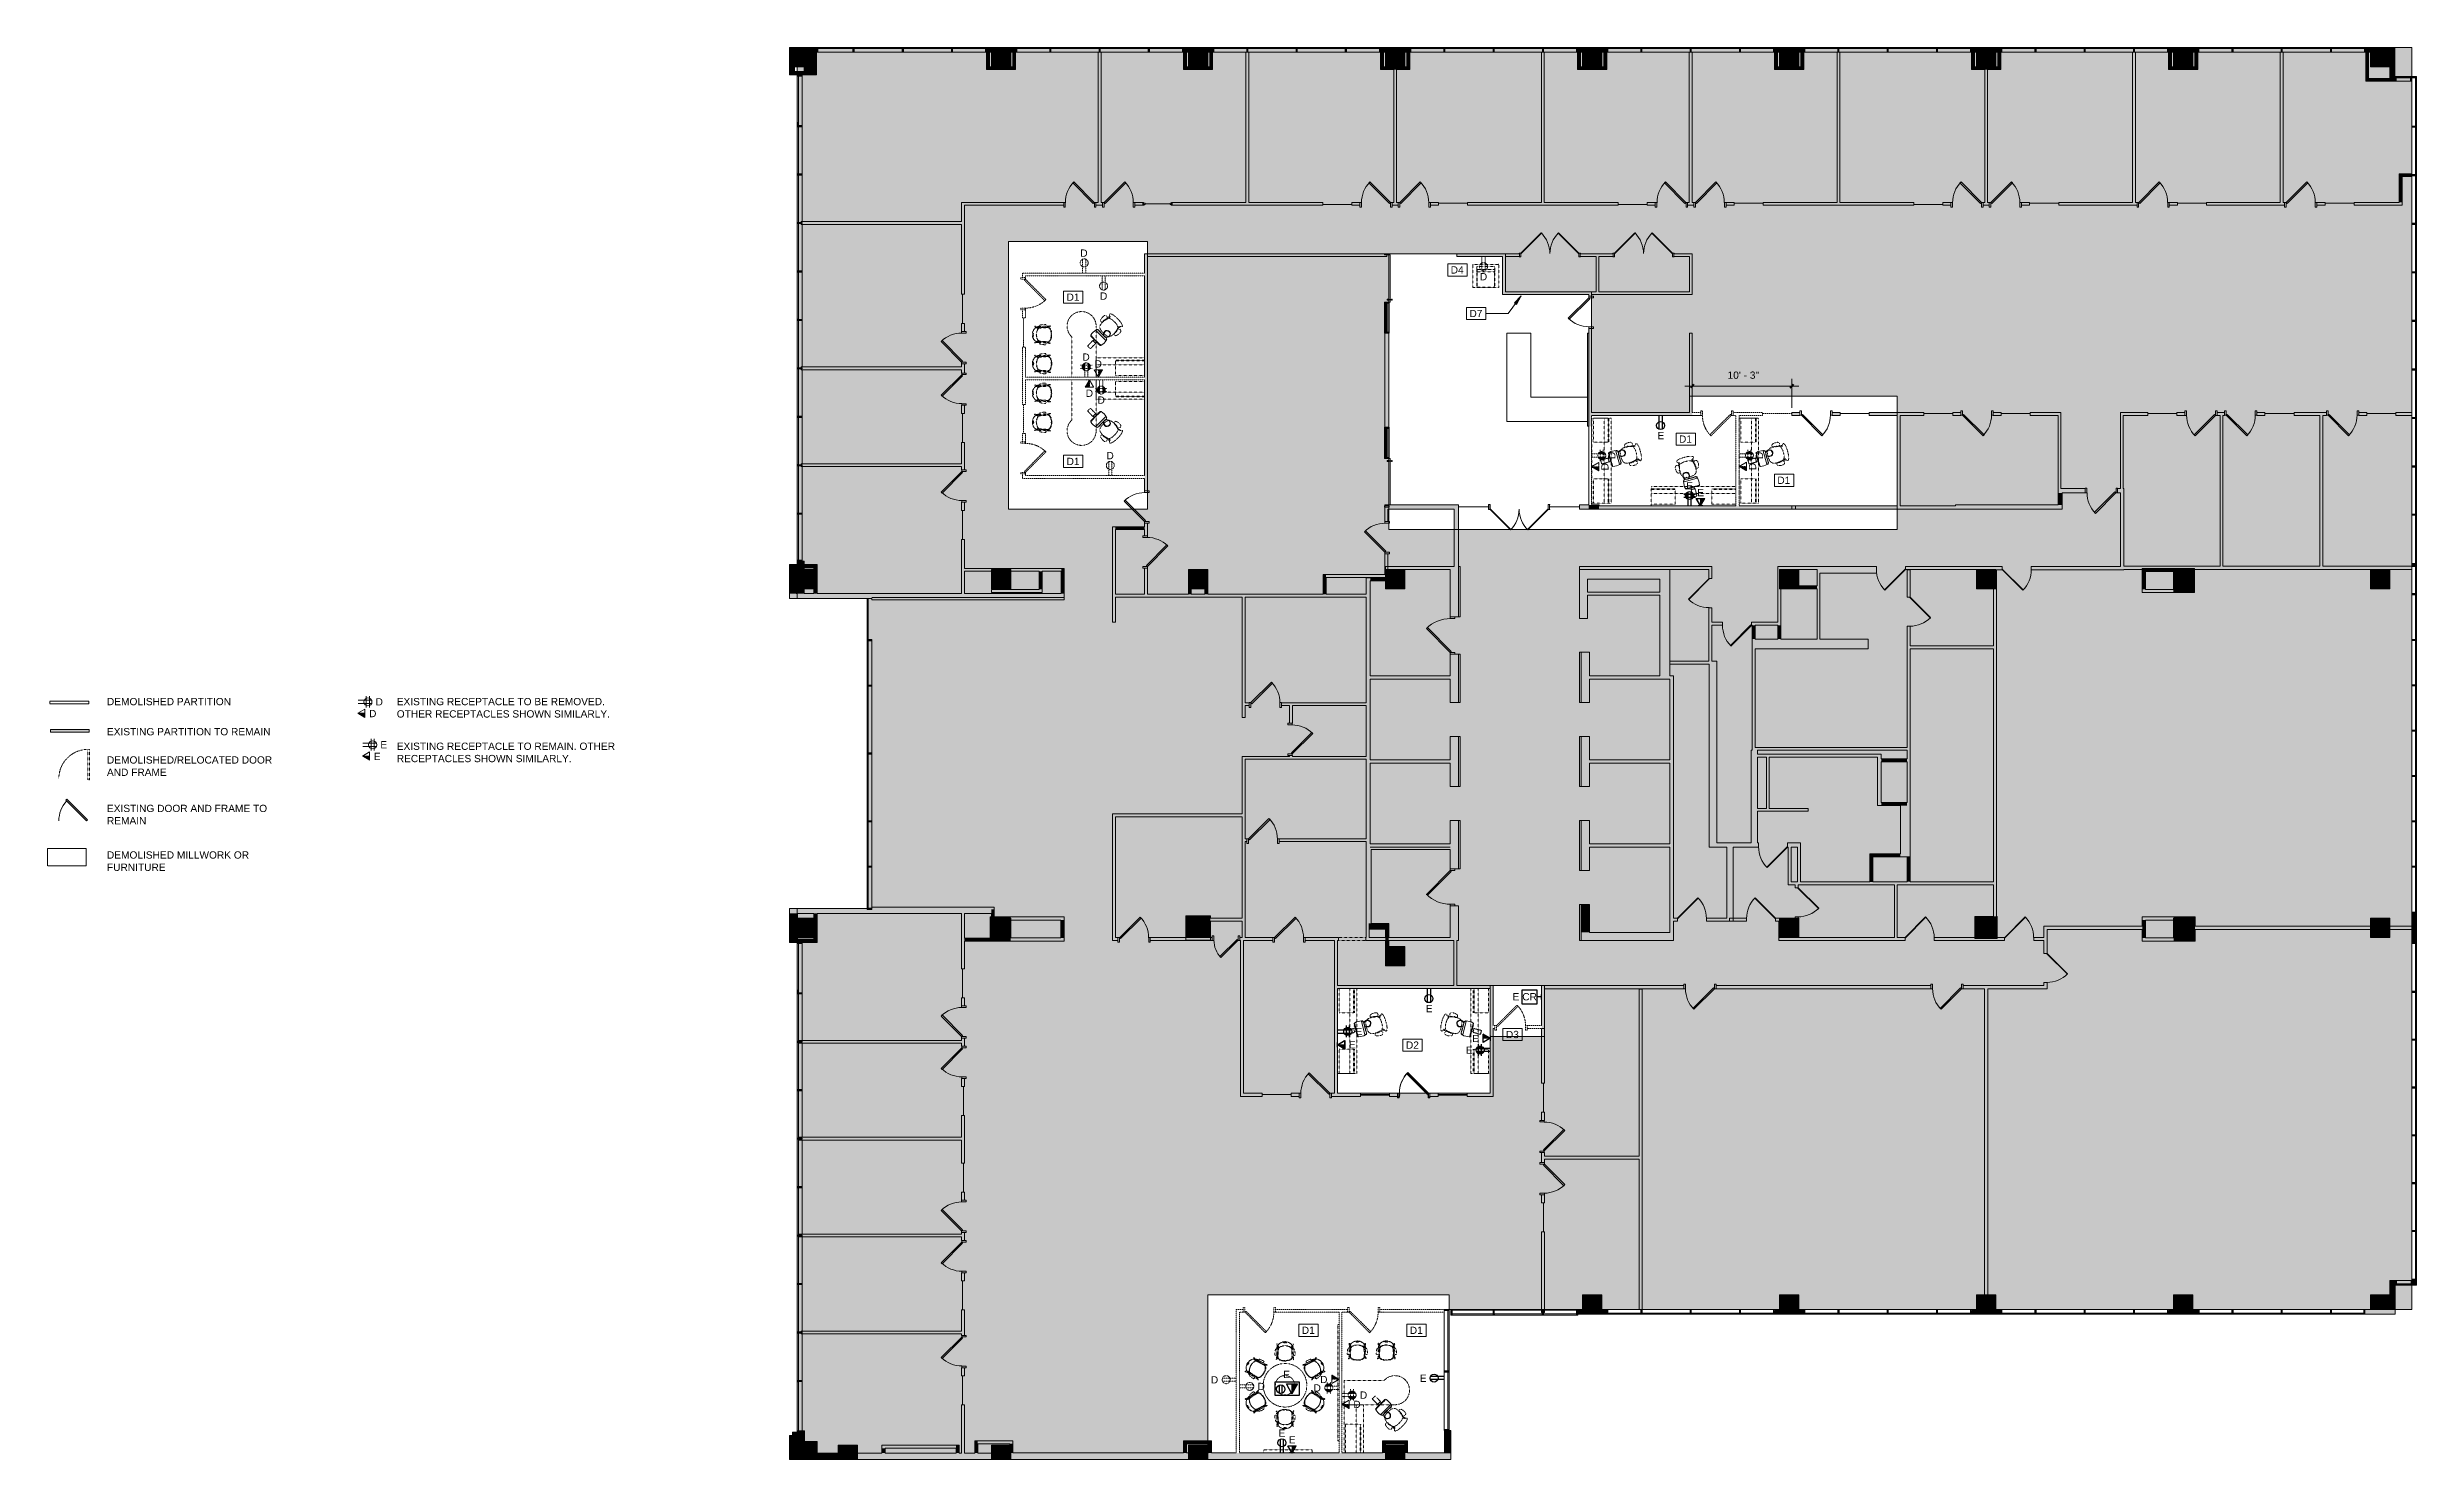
# Model space of a CAD drawing. Header units: inches. Extents: x 624 to 3559, y -1067 to 682.
import ezdxf

# ---------------------------------------------------------------- set-up
doc = ezdxf.new("R2010")
doc.units = ezdxf.units.IN
doc.header["$MEASUREMENT"] = 0
for name, pattern in [('Dash 1_16_', [0.125, 0.0625, -0.0625]), ('Demolished', [0.1875, 0.125, -0.0625]), ('Demolished 3_16_', [0.28125, 0.1875, -0.09375]), ('IMPORT-HIDDEN', [0.5625, 0.375, -0.1875]), ('IMPORT-HIDDEN4', [0.140625, 0.09375, -0.046875]), ('Overhead', [0.15625, 0.09375, -0.0625])]:
    doc.linetypes.add(name, pattern=pattern)
for name, color, linetype, lineweight in [('2nd furn DEMO_dwg', 8, 'Continuous', 9), ('A-ANNO-DIMS', 211, 'Continuous', 9), ('A-ANNO-DIMS-96', 211, 'Continuous', 9), ('A-ANNO-KEYN', 231, 'Continuous', 9), ('A-ANNO-NOTE', 131, 'Demolished', 9), ('A-DETL', 90, 'Continuous', 9), ('A-DETL-DEMO', 6, 'Demolished 3_16_', 9), ('A-DETL-GENF', 92, 'Continuous', 9), ('A-DETL-MEDM', 33, 'Continuous', 20), ('A-DETL-THIN', 151, 'Continuous', 9), ('A-DOOR', 31, 'Continuous', 13), ('A-Door-Exst', 7, 'Continuous', 9), ('A-DOOR-FRAM', 31, 'Continuous', 20), ('A-Flor-Case-Demo', 7, 'IMPORT-HIDDEN4', 9), ('A-GLAZ', 151, 'Continuous', 13), ('A-GLAZ-CURT', 52, 'Continuous', 13), ('A-GLAZ-CWMG', 51, 'Continuous', 13), ('A-Glaz-Exst', 7, 'Continuous', 9), ('A-WALL', 113, 'Continuous', 13), ('A-Wall-Demo', 7, 'IMPORT-HIDDEN4', 9), ('A-Wall-Exst', 7, 'Continuous', 9), ('A-WALL-PATT', 111, 'Continuous', 13), ('G-ANNO-TEXT', 231, 'Continuous', 9), ('I-WALL', 2, 'Continuous', 13), ('Q-CASE', 31, 'Continuous', 13), ('S-COLS', 52, 'Continuous', 13)]:
    doc.layers.add(name, color=color, linetype=linetype, lineweight=lineweight)
doc.styles.add('Arial', font='arial_2.ttf', dxfattribs={"height": 9})
doc.styles.add('Swis721 Lt BT', font='swissl.ttf', dxfattribs={"height": 9})
doc.dimstyles.new('OTJ_-_3_32__Linear__1_2__Tolerance', dxfattribs={"dimscale": 12, "dimtxt": 9.497835, "dimasz": 0.375, "dimexe": 0.75, "dimexo": 0.5, "dimgap": 0.5, "dimtad": 1, "dimdec": 1, "dimrnd": 0.5, "dimzin": 3, "dimdsep": 46, "dimlunit": 4, "dimtxsty": 'Swis721 Lt BT', "dimblk1": 'OBLIQUE', "dimblk2": 'OBLIQUE', "dimsah": 1, "dimcen": 0.09, "dimdle": 0.75, "dimazin": 0, "dimtfac": 1, "dimtdec": 4, "dimtix": 1, "dimtmove": 0, "dimatfit": 3, "dimfxl": 1, "dimtvp": 1, "dimfrac": 2, "dimtolj": 1, "dimtzin": 0, "dimarcsym": 2})

msp = doc.modelspace()

# ---------------------------------------------------------------- texts
at = {"layer": 'A-ANNO-KEYN', "char_height": 9, "width": 19.695, "attachment_point": 1, "style": 'Arial'}
for s, insert in [('D4', (2362.3, 410.4)), ('D1', (1886.6, 376.7)), ('D7', (2385.48, 356.47)), ('D1', (2645.05, 200.91)), ('D1', (1886.6, 173.29)), ('D1', (2766.85, 149.9)), ('D2', (2306.85, -549.62)), ('D3', (2430.64, -536.47)), ('D1', (2177.83, -902.8)), ('D1', (2311.59, -902.8))]:
    msp.add_mtext(s, dxfattribs=dict(at, insert=insert))
at = {"layer": 'A-ANNO-NOTE', "color": 7, "char_height": 9, "width": 10.908, "attachment_point": 1, "style": 'Swis721 Lt BT'}
for insert in [(1903.57, 431.28), (2398.44, 402.04), (1927.95, 378.04), (1906.16, 302.5), (1921.26, 294.04), (1910.27, 257.72), (1924.95, 249.26), (1935.94, 180.43), (2065.23, -964.17), (2200.58, -963.74), (2123.11, -972.32), (2192.46, -974.22), (2241.72, -994.55), (2249.84, -983.07)]:
    msp.add_mtext('D', dxfattribs=dict(at, insert=insert))
at = {"layer": 'A-ANNO-NOTE', "color": 7, "char_height": 9, "width": 10.908, "attachment_point": 1, "rotation": 90, "style": 'Swis721 Lt BT'}
for insert in [(2557.26, 171.6), (2740.09, 171.6), (2548.79, 157.66), (2731.63, 157.91)]:
    msp.add_mtext('D', dxfattribs=dict(at, insert=insert))
at = {"layer": 'A-ANNO-NOTE', "linetype": 'Continuous', "char_height": 9, "attachment_point": 1, "style": 'Swis721 Lt BT'}
for s, insert, width in [('E', (2618.32, 205.31), 9.393), ('E', (2653.96, 143.05), 9.393), ('E', (2667.64, 134.59), 9.393), ('E', (2438.97, -489.71), 9.393), ('CR', (2450.95, -489.71), 20.604), ('E', (2331.44, -504.46), 9.393), ('E', (2236.28, -549.25), 9.393), ('E', (2244.4, -532.76), 9.393), ('E', (2380.98, -555.92), 9.393), ('E', (2389.09, -541.44), 9.393), ('E', (2154.93, -957.39), 9.393), ('E', (2323.98, -962.22), 9.393), ('E', (2149.11, -1030.02), 9.393), ('E', (2161.77, -1038.49), 9.393)]:
    msp.add_mtext(s, dxfattribs=dict(at, insert=insert, width=width))
at = {"layer": 'G-ANNO-TEXT', "color": 7, "char_height": 9, "attachment_point": 1, "style": 'Swis721 Lt BT'}
for s, insert, width in [('DEMOLISHED PARTITION ', (698.09, -124.17), 180.891), ('D', (1022.73, -139.02), 10.908), ('D', (1030.84, -124.5), 10.908), ('OTHER RECEPTACLES SHOWN SIMILARLY.', (1057.01, -139.42), 301.485), ('EXISTING RECEPTACLE TO BE REMOVED. ', (1057.01, -124.17), 298.152), ('EXISTING PARTITION TO REMAIN', (698.09, -161.44), 229.674), ('DEMOLISHED/RELOCATED DOOR ', (698.09, -196.46), 242.703), ('E', (1028.6, -192.15), 9.393), ('E', (1036.71, -177.63), 9.393), ('EXISTING RECEPTACLE TO REMAIN. OTHER ', (1057.01, -179.46), 312.09), ('RECEPTACLES SHOWN SIMILARLY.', (1057.01, -194.71), 246.945), ('AND FRAME', (698.09, -211.71), 85.749), ('EXISTING DOOR AND FRAME TO ', (698.09, -256.46), 233.007), ('REMAIN', (698.09, -271.71), 56.055), ('DEMOLISHED MILLWORK OR ', (698.09, -314.15), 209.676), ('FURNITURE', (698.09, -329.4), 82.719)]:
    msp.add_mtext(s, dxfattribs=dict(at, insert=insert, width=width))

# ---------------------------------------------------------------- blocks, each defined once
blk = doc.blocks.new('System Panel - Glazed perim-6904431-2ND FLOOR DEMOLITION')
at = {"layer": 'A-GLAZ-CURT', "lineweight": 9}
blk.add_hatch(color=7, dxfattribs=at).paths.add_polyline_path([(-35.5, -3), (35.5, -3), (35.5, -1.5), (-35.5, -1.5)], flags=0)
at = {"layer": 'A-GLAZ-CURT', "color": 8, "lineweight": 20}
for p, q in [((35.5, -1.5), (-35.5, -1.5)), ((-35.5, -1.5), (-35.5, -3)), ((-35.5, -3), (35.5, -3)), ((35.5, -3), (35.5, -1.5))]:
    blk.add_line(p, q, dxfattribs=at)
blk = doc.blocks.new('Rectangular Mullion - 1_5_ x 6_ rectangular-6904432-2ND FLOOR DEMOLITION')
at = {"layer": 'A-GLAZ-CWMG', "lineweight": 9}
blk.add_hatch(color=7, dxfattribs=at).paths.add_polyline_path([(0, -2.8), (0, 3), (-1.5, 3), (-1.5, -3), (0, -3)], flags=0)
at = {"layer": 'A-GLAZ-CWMG', "color": 8, "lineweight": 20}
for p, q in [((0, 3), (-1.5, 3)), ((-1.5, 3), (-1.5, -3)), ((0, -3), (0, 3)), ((-1.5, -3), (0, -3))]:
    blk.add_line(p, q, dxfattribs=at)
blk = doc.blocks.new('Rectangular Mullion - 1_5_ x 6_ rectangular-6904433-2ND FLOOR DEMOLITION')
at = {"layer": 'A-GLAZ-CWMG', "lineweight": 9}
blk.add_line((5878.8, -959), (5878.8, -1030), dxfattribs=at)
blk = doc.blocks.new('System Panel - Glazed perim-6904434-2ND FLOOR DEMOLITION')
at = {"layer": 'A-GLAZ-CURT', "lineweight": 9}
blk.add_hatch(color=7, dxfattribs=at).paths.add_polyline_path([(-37.3, -3), (37.3, -3), (37.3, -1.5), (-37.3, -1.5)], flags=0)
at = {"layer": 'A-GLAZ-CURT', "color": 8, "lineweight": 20}
for p, q in [((37.3, -1.5), (-37.3, -1.5)), ((-37.3, -1.5), (-37.3, -3)), ((-37.3, -3), (37.3, -3)), ((37.3, -3), (37.3, -1.5))]:
    blk.add_line(p, q, dxfattribs=at)
blk = doc.blocks.new('Rectangular Mullion - 1_5_ x 6_ rectangular-6904436-2ND FLOOR DEMOLITION')
at = {"layer": 'A-GLAZ-CWMG', "lineweight": 9}
blk.add_line((5878.8, -885), (5878.8, -957.5), dxfattribs=at)
blk = doc.blocks.new('Rectangular Mullion - 1_5_ x 6_ rectangular-6904437-2ND FLOOR DEMOLITION')
at = {"layer": 'A-GLAZ-CWMG', "lineweight": 9}
blk.add_hatch(color=7, dxfattribs=at).paths.add_polyline_path([(-0.8, 1.5), (-0.8, 3), (0.7, 3), (0.7, -3), (-0.8, -3)], flags=0)
at = {"layer": 'A-GLAZ-CWMG', "color": 8, "lineweight": 20}
for p, q in [((-0.8, 3), (0.7, 3)), ((-0.8, -3), (-0.8, 3)), ((0.7, 3), (0.7, -3)), ((0.7, -3), (-0.8, -3))]:
    blk.add_line(p, q, dxfattribs=at)
blk = doc.blocks.new('Concrete-Rectangular-Column - 24 x 18-6904599-2ND FLOOR DEMOLITION')
at = {"layer": 'S-COLS', "lineweight": 9}
blk.add_hatch(color=7, dxfattribs=at).paths.add_polyline_path([(12, -9), (12, 9), (-12, 9), (-12, -9)], flags=0)
at = {"layer": 'S-COLS', "color": 8, "lineweight": 20}
for p, q in [((12, 9), (-12, 9)), ((-12, 9), (-12, -9)), ((12, -9), (12, 9)), ((-12, -9), (12, -9))]:
    blk.add_line(p, q, dxfattribs=at)
blk = doc.blocks.new('Concrete-Rectangular-Column - 24 x 24-6904600-2ND FLOOR DEMOLITION')
at = {"layer": 'S-COLS', "lineweight": 9}
blk.add_hatch(color=7, dxfattribs=at).paths.add_polyline_path([(-12, -12), (12, -12), (12, 12), (-12, 12)], flags=0)
at = {"layer": 'S-COLS', "color": 8, "lineweight": 20}
for p, q in [((12, 12), (-12, 12)), ((-12, 12), (-12, -12)), ((12, -12), (12, 12)), ((-12, -12), (12, -12))]:
    blk.add_line(p, q, dxfattribs=at)
blk = doc.blocks.new('System Panel - Glazed perim-6904438-2ND FLOOR DEMOLITION')
at = {"layer": 'A-GLAZ-CURT', "lineweight": 9}
blk.add_hatch(color=7, dxfattribs=at).paths.add_polyline_path([(-29.4, -3), (29.4, -3), (29.4, -1.5), (-29.4, -1.5)], flags=0)
at = {"layer": 'A-GLAZ-CURT', "color": 8, "lineweight": 20}
for p, q in [((29.4, -1.5), (-29.4, -1.5)), ((-29.4, -1.5), (-29.4, -3)), ((-29.4, -3), (29.4, -3)), ((29.4, -3), (29.4, -1.5))]:
    blk.add_line(p, q, dxfattribs=at)
blk = doc.blocks.new('Rectangular Mullion - 1_5_ x 6_ rectangular-6904439-2ND FLOOR DEMOLITION')
at = {"layer": 'A-GLAZ-CWMG', "lineweight": 9}
blk.add_hatch(color=7, dxfattribs=at).paths.add_polyline_path([(0, -2.2), (0, 3), (-1.5, 3), (-1.5, -3), (0, -3)], flags=0)
at = {"layer": 'A-GLAZ-CWMG', "color": 8, "lineweight": 20}
for p, q in [((0, 3), (-1.5, 3)), ((-1.5, 3), (-1.5, -3)), ((0, -3), (0, 3)), ((-1.5, -3), (0, -3))]:
    blk.add_line(p, q, dxfattribs=at)
blk = doc.blocks.new('Rectangular Mullion - 1_5_ x 6_ rectangular-6904440-2ND FLOOR DEMOLITION')
at = {"layer": 'A-GLAZ-CWMG', "lineweight": 9}
blk.add_line((7077.1, -785.1), (7077.1, -844), dxfattribs=at)
blk = doc.blocks.new('System Panel - Glazed perim-6904441-2ND FLOOR DEMOLITION')
at = {"layer": 'A-GLAZ-CURT', "lineweight": 9}
blk.add_hatch(color=7, dxfattribs=at).paths.add_polyline_path([(-28.9, -3), (28.9, -3), (28.9, -1.5), (-28.9, -1.5)], flags=0)
at = {"layer": 'A-GLAZ-CURT', "color": 8, "lineweight": 20}
for p, q in [((28.9, -1.5), (-28.9, -1.5)), ((-28.9, -1.5), (-28.9, -3)), ((-28.9, -3), (28.9, -3)), ((28.9, -3), (28.9, -1.5))]:
    blk.add_line(p, q, dxfattribs=at)
blk = doc.blocks.new('Rectangular Mullion - 1_5_ x 6_ rectangular-6904443-2ND FLOOR DEMOLITION')
at = {"layer": 'A-GLAZ-CWMG', "lineweight": 9}
blk.add_line((7077.1, -666.6), (7077.1, -724.4), dxfattribs=at)
blk = doc.blocks.new('System Panel - Glazed perim-6904444-2ND FLOOR DEMOLITION')
at = {"layer": 'A-GLAZ-CURT', "lineweight": 9}
blk.add_hatch(color=7, dxfattribs=at).paths.add_polyline_path([(-28.9, -3), (28.9, -3), (28.9, -1.5), (-28.9, -1.5)], flags=0)
at = {"layer": 'A-GLAZ-CURT', "color": 8, "lineweight": 20}
for p, q in [((28.9, -1.5), (-28.9, -1.5)), ((-28.9, -1.5), (-28.9, -3)), ((-28.9, -3), (28.9, -3)), ((28.9, -3), (28.9, -1.5))]:
    blk.add_line(p, q, dxfattribs=at)
blk = doc.blocks.new('Rectangular Mullion - 1_5_ x 6_ rectangular-6904446-2ND FLOOR DEMOLITION')
at = {"layer": 'A-GLAZ-CWMG', "lineweight": 9}
blk.add_hatch(color=7, dxfattribs=at).paths.add_polyline_path([(-0.8, 1.5), (-0.8, 3), (0.7, 3), (0.7, -3), (-0.8, -3)], flags=0)
at = {"layer": 'A-GLAZ-CWMG', "color": 8, "lineweight": 20}
for p, q in [((-0.8, 3), (0.7, 3)), ((-0.8, -3), (-0.8, 3)), ((0.7, 3), (0.7, -3)), ((0.7, -3), (-0.8, -3))]:
    blk.add_line(p, q, dxfattribs=at)
blk = doc.blocks.new('System Panel - Glazed perim-6904448-2ND FLOOR DEMOLITION')
at = {"layer": 'A-GLAZ-CURT', "lineweight": 9}
blk.add_hatch(color=7, dxfattribs=at).paths.add_polyline_path([(-29.5, -3), (29.5, -3), (29.5, -1.5), (-29.5, -1.5)], flags=0)
at = {"layer": 'A-GLAZ-CURT', "color": 8, "lineweight": 20}
for p, q in [((29.5, -1.5), (-29.5, -1.5)), ((-29.5, -1.5), (-29.5, -3)), ((-29.5, -3), (29.5, -3)), ((29.5, -3), (29.5, -1.5))]:
    blk.add_line(p, q, dxfattribs=at)
blk = doc.blocks.new('Rectangular Mullion - 1_5_ x 6_ rectangular-6904449-2ND FLOOR DEMOLITION')
at = {"layer": 'A-GLAZ-CWMG', "lineweight": 9}
blk.add_line((7077.1, -428.3), (7077.1, -487.2), dxfattribs=at)
blk = doc.blocks.new('System Panel - Glazed perim-6904452-2ND FLOOR DEMOLITION')
at = {"layer": 'A-GLAZ-CURT', "lineweight": 9}
blk.add_hatch(color=7, dxfattribs=at).paths.add_polyline_path([(-27.8, -3), (27.8, -3), (27.8, -1.5), (-27.8, -1.5)], flags=0)
at = {"layer": 'A-GLAZ-CURT', "color": 8, "lineweight": 20}
for p, q in [((27.8, -1.5), (-27.8, -1.5)), ((-27.8, -1.5), (-27.8, -3)), ((-27.8, -3), (27.8, -3)), ((27.8, -3), (27.8, -1.5))]:
    blk.add_line(p, q, dxfattribs=at)
blk = doc.blocks.new('Rectangular Mullion - 1_5_ x 6_ rectangular-6904453-2ND FLOOR DEMOLITION')
at = {"layer": 'A-GLAZ-CWMG', "lineweight": 9}
blk.add_line((7077.1, -333.8), (7077.1, -389.3), dxfattribs=at)
blk = doc.blocks.new('System Panel - Glazed perim-6904454-2ND FLOOR DEMOLITION')
at = {"layer": 'A-GLAZ-CURT', "lineweight": 9}
blk.add_hatch(color=7, dxfattribs=at).paths.add_polyline_path([(-27.3125, -3), (27.3125, -3), (27.3125, -1.5), (-27.3125, -1.5)], flags=0)
at = {"layer": 'A-GLAZ-CURT', "color": 8, "lineweight": 20}
for p, q in [((27.3125, -1.5), (-27.3125, -1.5)), ((-27.3125, -1.5), (-27.3125, -3)), ((-27.3125, -3), (27.3125, -3)), ((27.3125, -3), (27.3125, -1.5))]:
    blk.add_line(p, q, dxfattribs=at)
blk = doc.blocks.new('Rectangular Mullion - 1_5_ x 6_ rectangular-6904456-2ND FLOOR DEMOLITION')
at = {"layer": 'A-GLAZ-CWMG', "lineweight": 9}
blk.add_line((7077.1, -277.6), (7077.1, -332.3), dxfattribs=at)
blk = doc.blocks.new('System Panel - Glazed perim-6904457-2ND FLOOR DEMOLITION')
at = {"layer": 'A-GLAZ-CURT', "lineweight": 9}
blk.add_hatch(color=7, dxfattribs=at).paths.add_polyline_path([(-27.3125, -3), (27.3125, -3), (27.3125, -1.5), (-27.3125, -1.5)], flags=0)
at = {"layer": 'A-GLAZ-CURT', "color": 8, "lineweight": 20}
for p, q in [((27.3125, -1.5), (-27.3125, -1.5)), ((-27.3125, -1.5), (-27.3125, -3)), ((-27.3125, -3), (27.3125, -3)), ((27.3125, -3), (27.3125, -1.5))]:
    blk.add_line(p, q, dxfattribs=at)
blk = doc.blocks.new('System Panel - Glazed perim-6904460-2ND FLOOR DEMOLITION')
at = {"layer": 'A-GLAZ-CURT', "lineweight": 9}
blk.add_hatch(color=7, dxfattribs=at).paths.add_polyline_path([(-27.7, -3), (27.7, -3), (27.7, -1.5), (-27.7, -1.5)], flags=0)
at = {"layer": 'A-GLAZ-CURT', "color": 8, "lineweight": 20}
for p, q in [((27.7, -1.5), (-27.7, -1.5)), ((-27.7, -1.5), (-27.7, -3)), ((-27.7, -3), (27.7, -3)), ((27.7, -3), (27.7, -1.5))]:
    blk.add_line(p, q, dxfattribs=at)
blk = doc.blocks.new('Rectangular Mullion - 1_5_ x 6_ rectangular-6904461-2ND FLOOR DEMOLITION')
at = {"layer": 'A-GLAZ-CWMG', "lineweight": 9}
blk.add_line((7077.1, 3.7), (7077.1, -51.6), dxfattribs=at)
blk = doc.blocks.new('System Panel - Glazed perim-6904462-2ND FLOOR DEMOLITION')
at = {"layer": 'A-GLAZ-CURT', "lineweight": 9}
blk.add_hatch(color=7, dxfattribs=at).paths.add_polyline_path([(-16.7, -3), (16.7, -3), (16.7, -1.5), (-16.7, -1.5)], flags=0)
at = {"layer": 'A-GLAZ-CURT', "color": 8, "lineweight": 20}
for p, q in [((16.7, -1.5), (-16.7, -1.5)), ((-16.7, -1.5), (-16.7, -3)), ((-16.7, -3), (16.7, -3)), ((16.7, -3), (16.7, -1.5))]:
    blk.add_line(p, q, dxfattribs=at)
blk = doc.blocks.new('System Panel - Glazed perim-6904619-2ND FLOOR DEMOLITION')
at = {"layer": 'A-GLAZ-CURT', "lineweight": 9}
blk.add_hatch(color=7, dxfattribs=at).paths.add_polyline_path([(9.2, -3), (9.2, -1.5), (-9.2, -1.5), (-9.2, -3)], flags=0)
at = {"layer": 'A-GLAZ-CURT', "color": 8, "lineweight": 20}
for p, q in [((9.2, -1.5), (-9.2, -1.5)), ((-9.2, -1.5), (-9.2, -3)), ((-9.2, -3), (9.2, -3)), ((9.2, -3), (9.2, -1.5))]:
    blk.add_line(p, q, dxfattribs=at)
blk = doc.blocks.new('Rectangular Mullion - 1_5_ x 6_ rectangular-6904618-2ND FLOOR DEMOLITION')
at = {"layer": 'A-GLAZ-CWMG', "lineweight": 9}
blk.add_line((7076.3, -845.5), (7058, -845.5), dxfattribs=at)
blk = doc.blocks.new('Rectangular Mullion - 1_5_ x 6_ rectangular-6904467-2ND FLOOR DEMOLITION')
at = {"layer": 'A-GLAZ-CWMG', "lineweight": 9}
blk.add_hatch(color=7, dxfattribs=at).paths.add_polyline_path([(-0.8, 3), (0, 3), (0, -3), (-1.5, -3), (-1.5, 3)], flags=0)
at = {"layer": 'A-GLAZ-CWMG', "color": 8, "lineweight": 20}
for p, q in [((-1.5, 3), (0, 3)), ((-1.5, -3), (-1.5, 3)), ((0, 3), (0, -3)), ((0, -3), (-1.5, -3))]:
    blk.add_line(p, q, dxfattribs=at)
blk = doc.blocks.new('System Panel - Glazed perim-6904468-2ND FLOOR DEMOLITION')
at = {"layer": 'A-GLAZ-CURT', "lineweight": 9}
blk.add_hatch(color=7, dxfattribs=at).paths.add_polyline_path([(25.5, -3), (25.5, -1.5), (-25.5, -1.5), (-25.5, -3), (-24, -3)], flags=0)
at = {"layer": 'A-GLAZ-CURT', "color": 8, "lineweight": 20}
for p, q in [((25.5, -1.5), (-25.5, -1.5)), ((-25.5, -1.5), (-25.5, -3)), ((-25.5, -3), (25.5, -3)), ((25.5, -3), (25.5, -1.5))]:
    blk.add_line(p, q, dxfattribs=at)
blk = doc.blocks.new('System Panel - Glazed perim-6904469-2ND FLOOR DEMOLITION')
at = {"layer": 'A-GLAZ-CURT', "lineweight": 9}
blk.add_hatch(color=7, dxfattribs=at).paths.add_polyline_path([(27.375, -1.5), (-27.375, -1.5), (-27.375, -3), (27.375, -3)], flags=0)
at = {"layer": 'A-GLAZ-CURT', "color": 8, "lineweight": 20}
for p, q in [((27.375, -1.5), (-27.375, -1.5)), ((-27.375, -1.5), (-27.375, -3)), ((-27.375, -3), (27.375, -3)), ((27.375, -3), (27.375, -1.5))]:
    blk.add_line(p, q, dxfattribs=at)
blk = doc.blocks.new('Rectangular Mullion - 1_5_ x 6_ rectangular-6904471-2ND FLOOR DEMOLITION')
at = {"layer": 'A-GLAZ-CWMG', "lineweight": 9}
blk.add_line((5170, -108.2), (5170, -53.4), dxfattribs=at)
blk = doc.blocks.new('System Panel - Glazed perim-6904472-2ND FLOOR DEMOLITION')
at = {"layer": 'A-GLAZ-CURT', "lineweight": 9}
blk.add_hatch(color=7, dxfattribs=at).paths.add_polyline_path([(41.3, -1.5), (-41.3, -1.5), (-41.3, -3), (41.3, -3)], flags=0)
at = {"layer": 'A-GLAZ-CURT', "color": 8, "lineweight": 20}
for p, q in [((41.3, -1.5), (-41.3, -1.5)), ((-41.3, -1.5), (-41.3, -3)), ((-41.3, -3), (41.3, -3)), ((41.3, -3), (41.3, -1.5))]:
    blk.add_line(p, q, dxfattribs=at)
blk = doc.blocks.new('Rectangular Mullion - 1_5_ x 6_ rectangular-6904474-2ND FLOOR DEMOLITION')
at = {"layer": 'A-GLAZ-CWMG', "lineweight": 9}
blk.add_hatch(color=7, dxfattribs=at).paths.add_polyline_path([(0.7, -3), (-0.7, -3), (-0.7, 3), (0.7, 3), (0.7, 1.5)], flags=0)
at = {"layer": 'A-GLAZ-CWMG', "color": 8, "lineweight": 20}
for p, q in [((-0.7, 3), (0.7, 3)), ((-0.7, -3), (-0.7, 3)), ((0.7, 3), (0.7, -3)), ((0.7, -3), (-0.7, -3))]:
    blk.add_line(p, q, dxfattribs=at)
blk = doc.blocks.new('System Panel - Glazed perim-6904475-2ND FLOOR DEMOLITION')
at = {"layer": 'A-GLAZ-CURT', "lineweight": 9}
blk.add_hatch(color=7, dxfattribs=at).paths.add_polyline_path([(41.3, -1.5), (-41.3, -1.5), (-41.3, -3), (41.3, -3)], flags=0)
at = {"layer": 'A-GLAZ-CURT', "color": 8, "lineweight": 20}
for p, q in [((41.3, -1.5), (-41.3, -1.5)), ((-41.3, -1.5), (-41.3, -3)), ((-41.3, -3), (41.3, -3)), ((41.3, -3), (41.3, -1.5))]:
    blk.add_line(p, q, dxfattribs=at)
blk = doc.blocks.new('Rectangular Mullion - 1_5_ x 6_ rectangular-6904476-2ND FLOOR DEMOLITION')
at = {"layer": 'A-GLAZ-CWMG', "lineweight": 9}
blk.add_line((5170, -192.2), (5170, -109.7), dxfattribs=at)
blk = doc.blocks.new('Rectangular Mullion - 1_5_ x 6_ rectangular-6904478-2ND FLOOR DEMOLITION')
at = {"layer": 'A-GLAZ-CWMG', "lineweight": 9}
blk.add_line((5170, -276.3), (5170, -193.7), dxfattribs=at)
blk = doc.blocks.new('Rectangular Mullion - 1_5_ x 6_ rectangular-6904480-2ND FLOOR DEMOLITION')
at = {"layer": 'A-GLAZ-CWMG', "lineweight": 9}
blk.add_line((5170, -332.4), (5170, -277.8), dxfattribs=at)
blk = doc.blocks.new('System Panel - Glazed perim-6904481-2ND FLOOR DEMOLITION')
at = {"layer": 'A-GLAZ-CURT', "lineweight": 9}
blk.add_hatch(color=7, dxfattribs=at).paths.add_polyline_path([(25.3, -3), (25.3, -1.5), (-25.3, -1.5), (-25.3, -3), (24.3, -3)], flags=0)
at = {"layer": 'A-GLAZ-CURT', "color": 8, "lineweight": 20}
for p, q in [((25.3, -1.5), (-25.3, -1.5)), ((-25.3, -1.5), (-25.3, -3)), ((-25.3, -3), (25.3, -3)), ((25.3, -3), (25.3, -1.5))]:
    blk.add_line(p, q, dxfattribs=at)
blk = doc.blocks.new('Rectangular Mullion - 1_5_ x 6_ rectangular-6904482-2ND FLOOR DEMOLITION')
at = {"layer": 'A-GLAZ-CWMG', "lineweight": 9}
blk.add_line((5170, -383.5), (5170, -333.9), dxfattribs=at)
blk = doc.blocks.new('Single Flush - OTJ_SOLIDFLUSH_ALUM 3_6-6904485-2ND FLOOR DEMOLITION')
at = {"layer": 'A-DOOR', "color": 8, "lineweight": 20}
for p, q in [((-8.7, 34.6), (-9.9, 33.3)), ((-9.9, 33.3), (19.7, 3.8)), ((20.9, 5), (-8.7, 34.6)), ((19.7, 3.8), (20.9, 5))]:
    blk.add_line(p, q, dxfattribs=at)
at = {"layer": 'A-DOOR', "lineweight": 9}
blk.add_arc((20.9, 5), 41.8, 135, 180.5, dxfattribs=at)
at = {"layer": 'A-DOOR-FRAM', "color": 8}
for p, q in [((-23, -0.7), (-23, 5)), ((-23, 5), (-21, 5)), ((-21, -0.7), (-21, 5)), ((21, -0.7), (21, 5)), ((21, 5), (23, 5)), ((23, -0.7), (23, 5)), ((-23, -0.7), (-21, -0.7)), ((21, -0.7), (23, -0.7))]:
    blk.add_line(p, q, dxfattribs=at)
blk = doc.blocks.new('Single Flush - OTJ_SOLIDFLUSH_ALUM 3_6-6904486-2ND FLOOR DEMOLITION')
at = {"layer": 'A-DOOR', "color": 8, "lineweight": 20}
for p, q in [((-9.9, -33.3), (19.7, -3.8)), ((20.9, -5), (-8.7, -34.6)), ((19.7, -3.8), (20.9, -5)), ((-8.7, -34.6), (-9.9, -33.3))]:
    blk.add_line(p, q, dxfattribs=at)
at = {"layer": 'A-DOOR', "lineweight": 9}
blk.add_arc((20.9, -5), 41.8, 179.5, 225, dxfattribs=at)
at = {"layer": 'A-DOOR-FRAM', "color": 8}
for p, q in [((-23, 0.7), (-23, -5)), ((-23, 0.7), (-21, 0.7)), ((-21, 0.7), (-21, -5)), ((21, 0.7), (21, -5)), ((21, 0.7), (23, 0.7)), ((23, 0.7), (23, -5)), ((-23, -5), (-21, -5)), ((21, -5), (23, -5))]:
    blk.add_line(p, q, dxfattribs=at)
blk = doc.blocks.new('Single Glass Door - 36_ x 96_-6904487-2ND FLOOR DEMOLITION')
at = {"layer": 'A-DOOR', "color": 8, "lineweight": 20}
for p, q in [((-7.4, 27.2), (-7.8, 26.8)), ((-7.8, 26.8), (17.6, 1.5)), ((17.9, 1.9), (-7.4, 27.2)), ((17.6, 1.5), (17.9, 1.9))]:
    blk.add_line(p, q, dxfattribs=at)
at = {"layer": 'A-DOOR', "lineweight": 9}
blk.add_arc((17.9, 1.9), 35.8, 135, 180.5, dxfattribs=at)
blk = doc.blocks.new('Single Glass Door - 36_ x 96_-6904488-2ND FLOOR DEMOLITION')
at = {"layer": 'A-DOOR', "color": 8, "lineweight": 20}
for p, q in [((-7.8, -26.7), (17.6, -1.4)), ((-7.4, -27.1), (-7.8, -26.7)), ((17.9, -1.7), (-7.4, -27.1)), ((17.6, -1.4), (17.9, -1.7))]:
    blk.add_line(p, q, dxfattribs=at)
at = {"layer": 'A-DOOR', "lineweight": 9}
blk.add_arc((17.9, -1.7), 35.8, 179.5, 225, dxfattribs=at)
blk = doc.blocks.new('Single Glass Door - 36_ x 96_-6904489-2ND FLOOR DEMOLITION')
at = {"layer": 'A-DOOR', "color": 8, "lineweight": 20}
for p, q in [((-7.4, 27.1), (-7.8, 26.7)), ((-7.8, 26.7), (17.6, 1.4)), ((17.9, 1.7), (-7.4, 27.1)), ((17.6, 1.4), (17.9, 1.7))]:
    blk.add_line(p, q, dxfattribs=at)
at = {"layer": 'A-DOOR', "lineweight": 9}
blk.add_arc((17.9, 1.7), 35.8, 135, 180.5, dxfattribs=at)
blk = doc.blocks.new('Single Glass Door - 36_ x 96_-6904423-2ND FLOOR DEMOLITION')
at = {"layer": 'A-DOOR', "color": 8, "lineweight": 20}
for p, q in [((-7.8, -27.7), (17.6, -2.4)), ((-7.4, -28.1), (-7.8, -27.7)), ((17.9, -2.7), (-7.4, -28.1)), ((17.6, -2.4), (17.9, -2.7))]:
    blk.add_line(p, q, dxfattribs=at)
at = {"layer": 'A-DOOR', "lineweight": 9}
blk.add_arc((17.9, -2.7), 35.8, 179.5, 225, dxfattribs=at)
blk = doc.blocks.new('Single Glass Door - 36_ x 96_-6904424-2ND FLOOR DEMOLITION')
at = {"layer": 'A-DOOR', "color": 8, "lineweight": 20}
for p, q in [((-7.8, -26.8), (17.6, -1.5)), ((-7.4, -27.2), (-7.8, -26.8)), ((17.9, -1.9), (-7.4, -27.2)), ((17.6, -1.5), (17.9, -1.9))]:
    blk.add_line(p, q, dxfattribs=at)
at = {"layer": 'A-DOOR', "lineweight": 9}
blk.add_arc((17.9, -1.9), 35.8, 179.5, 225, dxfattribs=at)
blk = doc.blocks.new('System Panel - Glazed perim-6904490-2ND FLOOR DEMOLITION')
at = {"layer": 'A-GLAZ-CURT', "lineweight": 9}
blk.add_hatch(color=7, dxfattribs=at).paths.add_polyline_path([(21.8, 1.5), (21.8, 3), (-21.8, 3), (-21.8, 1.5)], flags=0)
at = {"layer": 'A-GLAZ-CURT', "color": 8, "lineweight": 20}
for p, q in [((21.8, 3), (-21.8, 3)), ((-21.8, 3), (-21.8, 1.5)), ((-21.8, 1.5), (21.8, 1.5)), ((21.8, 1.5), (21.8, 3))]:
    blk.add_line(p, q, dxfattribs=at)
blk = doc.blocks.new('System Panel - Glazed perim-6904491-2ND FLOOR DEMOLITION')
at = {"layer": 'A-GLAZ-CURT', "lineweight": 9}
blk.add_hatch(color=7, dxfattribs=at).paths.add_polyline_path([(29.75, 1.5), (29.75, 3), (-29.75, 3), (-29.75, 1.5)], flags=0)
at = {"layer": 'A-GLAZ-CURT', "color": 8, "lineweight": 20}
for p, q in [((29.75, 3), (-29.75, 3)), ((-29.75, 3), (-29.75, 1.5)), ((-29.75, 1.5), (29.75, 1.5)), ((29.75, 1.5), (29.75, 3))]:
    blk.add_line(p, q, dxfattribs=at)
blk = doc.blocks.new('System Panel - Glazed perim-6904492-2ND FLOOR DEMOLITION')
at = {"layer": 'A-GLAZ-CURT', "lineweight": 9}
blk.add_hatch(color=7, dxfattribs=at).paths.add_polyline_path([(-5.6, 1.5), (20.3, 1.5), (20.3, 3), (-20.3, 3), (-20.3, 1.5), (-9.1, 1.5)], flags=0)
at = {"layer": 'A-GLAZ-CURT', "color": 8, "lineweight": 20}
for p, q in [((20.3, 3), (-20.3, 3)), ((-20.3, 3), (-20.3, 1.5)), ((-20.3, 1.5), (20.3, 1.5)), ((20.3, 1.5), (20.3, 3))]:
    blk.add_line(p, q, dxfattribs=at)
blk = doc.blocks.new('Rectangular Mullion - 1_5_ x 6_ rectangular-6904496-2ND FLOOR DEMOLITION')
at = {"layer": 'A-GLAZ-CWMG', "lineweight": 9}
blk.add_line((5146.5, 675.5), (5103, 675.5), dxfattribs=at)
blk = doc.blocks.new('Rectangular Mullion - 1_5_ x 6_ rectangular-6904497-2ND FLOOR DEMOLITION')
at = {"layer": 'A-GLAZ-CWMG', "lineweight": 9}
blk.add_line((5207.5, 675.5), (5148, 675.5), dxfattribs=at)
blk = doc.blocks.new('Rectangular Mullion - 1_5_ x 6_ rectangular-6904498-2ND FLOOR DEMOLITION')
at = {"layer": 'A-GLAZ-CWMG', "lineweight": 9}
blk.add_line((5268.5, 675.5), (5209, 675.5), dxfattribs=at)
blk = doc.blocks.new('Rectangular Mullion - 1_5_ x 6_ rectangular-6904499-2ND FLOOR DEMOLITION')
at = {"layer": 'A-GLAZ-CWMG', "lineweight": 9}
blk.add_line((5310.6, 675.5), (5270, 675.5), dxfattribs=at)
blk = doc.blocks.new('Rectangular Mullion - 1_5_ x 6_ rectangular-6904500-2ND FLOOR DEMOLITION')
at = {"layer": 'A-GLAZ-CWMG', "lineweight": 9}
blk.add_hatch(color=7, dxfattribs=at).paths.add_polyline_path([(0, 3), (0, 3), (0, -3), (-1.5, -3), (-1.5, 3)], flags=0)
at = {"layer": 'A-GLAZ-CWMG', "color": 8, "lineweight": 20}
for p, q in [((-1.5, 3), (0, 3)), ((-1.5, -3), (-1.5, 3)), ((0, 3), (0, -3)), ((0, -3), (-1.5, -3))]:
    blk.add_line(p, q, dxfattribs=at)
blk = doc.blocks.new('Rectangular Mullion - 1_5_ x 6_ rectangular-6904501-2ND FLOOR DEMOLITION')
at = {"layer": 'A-GLAZ-CWMG', "lineweight": 9}
blk.add_hatch(color=7, dxfattribs=at).paths.add_polyline_path([(-1.5, 3), (-1.5, -3), (0, -3), (0, 3)], flags=0)
at = {"layer": 'A-GLAZ-CWMG', "color": 8, "lineweight": 20}
for p, q in [((0, 3), (-1.5, 3)), ((-1.5, 3), (-1.5, -3)), ((0, -3), (0, 3)), ((-1.5, -3), (0, -3))]:
    blk.add_line(p, q, dxfattribs=at)
blk = doc.blocks.new('Rectangular Mullion - 1_5_ x 6_ rectangular-6904502-2ND FLOOR DEMOLITION')
at = {"layer": 'A-GLAZ-CWMG', "lineweight": 9}
blk.add_hatch(color=7, dxfattribs=at).paths.add_polyline_path([(0.7, 3), (0.7, -3), (-0.7, -3), (-0.7, 3)], flags=0)
at = {"layer": 'A-GLAZ-CWMG', "color": 8, "lineweight": 20}
for p, q in [((-0.7, 3), (0.7, 3)), ((-0.7, -3), (-0.7, 3)), ((0.7, 3), (0.7, -3)), ((0.7, -3), (-0.7, -3))]:
    blk.add_line(p, q, dxfattribs=at)
blk = doc.blocks.new('Rectangular Mullion - 1_5_ x 6_ rectangular-6904503-2ND FLOOR DEMOLITION')
at = {"layer": 'A-GLAZ-CWMG', "lineweight": 9}
blk.add_hatch(color=7, dxfattribs=at).paths.add_polyline_path([(0.7, 3), (0.7, -3), (-0.7, -3), (-0.7, 3)], flags=0)
at = {"layer": 'A-GLAZ-CWMG', "color": 8, "lineweight": 20}
for p, q in [((-0.7, 3), (0.7, 3)), ((-0.7, -3), (-0.7, 3)), ((0.7, 3), (0.7, -3)), ((0.7, -3), (-0.7, -3))]:
    blk.add_line(p, q, dxfattribs=at)
blk = doc.blocks.new('System Panel - Glazed perim-6904504-2ND FLOOR DEMOLITION')
at = {"layer": 'A-GLAZ-CURT', "lineweight": 9}
blk.add_hatch(color=7, dxfattribs=at).paths.add_polyline_path([(20.4, 1.5), (20.4, 3), (-20.4, 3), (-20.4, 1.5)], flags=0)
at = {"layer": 'A-GLAZ-CURT', "color": 8, "lineweight": 20}
for p, q in [((20.4, 3), (-20.4, 3)), ((-20.4, 3), (-20.4, 1.5)), ((-20.4, 1.5), (20.4, 1.5)), ((20.4, 1.5), (20.4, 3))]:
    blk.add_line(p, q, dxfattribs=at)
blk = doc.blocks.new('System Panel - Glazed perim-6904505-2ND FLOOR DEMOLITION')
at = {"layer": 'A-GLAZ-CURT', "lineweight": 9}
blk.add_hatch(color=7, dxfattribs=at).paths.add_polyline_path([(20.4, 1.5), (20.4, 3), (-20.4, 3), (-20.4, 1.5), (7.6, 1.5)], flags=0)
at = {"layer": 'A-GLAZ-CURT', "color": 8, "lineweight": 20}
for p, q in [((20.4, 3), (-20.4, 3)), ((-20.4, 3), (-20.4, 1.5)), ((-20.4, 1.5), (20.4, 1.5)), ((20.4, 1.5), (20.4, 3))]:
    blk.add_line(p, q, dxfattribs=at)
blk = doc.blocks.new('Rectangular Mullion - 1_5_ x 6_ rectangular-6904508-2ND FLOOR DEMOLITION')
at = {"layer": 'A-GLAZ-CWMG', "lineweight": 9}
blk.add_line((5390.2, 675.5), (5349.5, 675.5), dxfattribs=at)
blk = doc.blocks.new('Rectangular Mullion - 1_5_ x 6_ rectangular-V1-2ND FLOOR DEMOLITION')
at = {"layer": 'A-GLAZ-CWMG', "lineweight": 9}
blk.add_line((5450.2, 675.5), (5391.7, 675.5), dxfattribs=at)
blk = doc.blocks.new('Rectangular Mullion - 1_5_ x 6_ rectangular-V2-2ND FLOOR DEMOLITION')
at = {"layer": 'A-GLAZ-CWMG', "lineweight": 9}
blk.add_line((5512.2, 675.5), (5453.7, 675.5), dxfattribs=at)
blk = doc.blocks.new('Rectangular Mullion - 1_5_ x 6_ rectangular-6904509-2ND FLOOR DEMOLITION')
at = {"layer": 'A-GLAZ-CWMG', "lineweight": 9}
blk.add_line((5554.5, 675.5), (5513.7, 675.5), dxfattribs=at)
blk = doc.blocks.new('Rectangular Mullion - 1_5_ x 6_ rectangular-V3-2ND FLOOR DEMOLITION')
at = {"layer": 'A-GLAZ-CWMG', "lineweight": 9}
blk.add_line((5633.3, 675.5), (5593.5, 675.5), dxfattribs=at)
blk = doc.blocks.new('Rectangular Mullion - 1_5_ x 6_ rectangular-V4-2ND FLOOR DEMOLITION')
at = {"layer": 'A-GLAZ-CWMG', "lineweight": 9}
blk.add_line((5695.3, 675.5), (5636.8, 675.5), dxfattribs=at)
blk = doc.blocks.new('Rectangular Mullion - 1_5_ x 6_ rectangular-V5-2ND FLOOR DEMOLITION')
at = {"layer": 'A-GLAZ-CWMG', "lineweight": 9}
blk.add_line((5999.3, 675.5), (5940.8, 675.5), dxfattribs=at)
blk = doc.blocks.new('Rectangular Mullion - 1_5_ x 6_ rectangular-V6-2ND FLOOR DEMOLITION')
at = {"layer": 'A-GLAZ-CWMG', "lineweight": 9}
blk.add_line((6042.6, 675.5), (6002.8, 675.5), dxfattribs=at)
blk = doc.blocks.new('Rectangular Mullion - 1_5_ x 6_ rectangular-V7-2ND FLOOR DEMOLITION')
at = {"layer": 'A-GLAZ-CWMG', "lineweight": 9}
blk.add_line((6182.3, 675.5), (6123.8, 675.5), dxfattribs=at)
blk = doc.blocks.new('Rectangular Mullion - 1_5_ x 6_ rectangular-V8-2ND FLOOR DEMOLITION')
at = {"layer": 'A-GLAZ-CWMG', "lineweight": 9}
blk.add_line((6244.3, 675.5), (6185.8, 675.5), dxfattribs=at)
blk = doc.blocks.new('Rectangular Mullion - 1_5_ x 6_ rectangular-V9-2ND FLOOR DEMOLITION')
at = {"layer": 'A-GLAZ-CWMG', "lineweight": 9}
blk.add_line((6365.3, 675.5), (6325.5, 675.5), dxfattribs=at)
blk = doc.blocks.new('Rectangular Mullion - 1_5_ x 6_ rectangular-V10-2ND FLOOR DEMOLITION')
at = {"layer": 'A-GLAZ-CWMG', "lineweight": 9}
blk.add_line((6427.3, 675.5), (6368.8, 675.5), dxfattribs=at)
blk = doc.blocks.new('Rectangular Mullion - 1_5_ x 6_ rectangular-V11-2ND FLOOR DEMOLITION')
at = {"layer": 'A-GLAZ-CWMG', "lineweight": 9}
blk.add_line((6731.3, 675.5), (6672.8, 675.5), dxfattribs=at)
blk = doc.blocks.new('Rectangular Mullion - 1_5_ x 6_ rectangular-V12-2ND FLOOR DEMOLITION')
at = {"layer": 'A-GLAZ-CWMG', "lineweight": 9}
blk.add_line((6774.5, 675.5), (6734.8, 675.5), dxfattribs=at)
blk = doc.blocks.new('Rectangular Mullion - 1_5_ x 6_ rectangular-V13-2ND FLOOR DEMOLITION')
at = {"layer": 'A-GLAZ-CWMG', "lineweight": 9}
blk.add_line((6914.3, 675.5), (6855.8, 675.5), dxfattribs=at)
blk = doc.blocks.new('Rectangular Mullion - 1_5_ x 6_ rectangular-V14-2ND FLOOR DEMOLITION')
at = {"layer": 'A-GLAZ-CWMG', "lineweight": 9}
blk.add_line((6976.3, 675.5), (6917.8, 675.5), dxfattribs=at)
blk = doc.blocks.new('System Panel - Glazed perim-6904510-2ND FLOOR DEMOLITION')
at = {"layer": 'A-GLAZ-CURT', "lineweight": 9}
blk.add_hatch(color=7, dxfattribs=at).paths.add_polyline_path([(9, 1.5), (9, 3), (-9, 3), (-9, 1.5)], flags=0)
at = {"layer": 'A-GLAZ-CURT', "color": 8, "lineweight": 20}
for p, q in [((9, 3), (-9, 3)), ((-9, 3), (-9, 1.5)), ((-9, 1.5), (9, 1.5)), ((9, 1.5), (9, 3))]:
    blk.add_line(p, q, dxfattribs=at)
blk = doc.blocks.new('Rectangular Mullion - 1_5_ x 6_ rectangular-6904512-2ND FLOOR DEMOLITION')
at = {"layer": 'A-GLAZ-CWMG', "lineweight": 9}
blk.add_line((7075.6, 639.5), (7057.6, 639.5), dxfattribs=at)
blk = doc.blocks.new('System Panel - Glazed perim-6904513-2ND FLOOR DEMOLITION')
at = {"layer": 'A-GLAZ-CURT', "lineweight": 9}
blk.add_hatch(color=7, dxfattribs=at).paths.add_polyline_path([(-29.7, -3), (29.7, -3), (29.7, -1.5), (-29.7, -1.5)], flags=0)
at = {"layer": 'A-GLAZ-CURT', "color": 8, "lineweight": 20}
for p, q in [((29.7, -1.5), (-29.7, -1.5)), ((-29.7, -1.5), (-29.7, -3)), ((-29.7, -3), (29.7, -3)), ((29.7, -3), (29.7, -1.5))]:
    blk.add_line(p, q, dxfattribs=at)
blk = doc.blocks.new('Rectangular Mullion - 1_5_ x 6_ rectangular-6904514-2ND FLOOR DEMOLITION')
at = {"layer": 'A-GLAZ-CWMG', "lineweight": 9}
blk.add_line((7077.1, 102), (7077.1, 42.5), dxfattribs=at)
blk = doc.blocks.new('System Panel - Glazed perim-6904515-2ND FLOOR DEMOLITION')
at = {"layer": 'A-GLAZ-CURT', "lineweight": 9}
blk.add_hatch(color=7, dxfattribs=at).paths.add_polyline_path([(-29.3125, -3), (29.3125, -3), (29.3125, -1.5), (-29.3125, -1.5)], flags=0)
at = {"layer": 'A-GLAZ-CURT', "color": 8, "lineweight": 20}
for p, q in [((29.3125, -1.5), (-29.3125, -1.5)), ((-29.3125, -1.5), (-29.3125, -3)), ((-29.3125, -3), (29.3125, -3)), ((29.3125, -3), (29.3125, -1.5))]:
    blk.add_line(p, q, dxfattribs=at)
blk = doc.blocks.new('Rectangular Mullion - 1_5_ x 6_ rectangular-6904517-2ND FLOOR DEMOLITION')
at = {"layer": 'A-GLAZ-CWMG', "lineweight": 9}
blk.add_line((7077.1, 221.9), (7077.1, 163.2), dxfattribs=at)
blk = doc.blocks.new('System Panel - Glazed perim-6904518-2ND FLOOR DEMOLITION')
at = {"layer": 'A-GLAZ-CURT', "lineweight": 9}
blk.add_hatch(color=7, dxfattribs=at).paths.add_polyline_path([(-29.3125, -3), (29.3125, -3), (29.3125, -1.5), (-29.3125, -1.5)], flags=0)
at = {"layer": 'A-GLAZ-CURT', "color": 8, "lineweight": 20}
for p, q in [((29.3125, -1.5), (-29.3125, -1.5)), ((-29.3125, -1.5), (-29.3125, -3)), ((-29.3125, -3), (29.3125, -3)), ((29.3125, -3), (29.3125, -1.5))]:
    blk.add_line(p, q, dxfattribs=at)
blk = doc.blocks.new('Rectangular Mullion - 1_5_ x 6_ rectangular-V15-2ND FLOOR DEMOLITION')
at = {"layer": 'A-GLAZ-CWMG', "lineweight": 9}
for p, q in [((7077.1, 282), (7077.1, 229.3)), ((7077.1, 225.8), (7077.1, 223.4))]:
    blk.add_line(p, q, dxfattribs=at)
blk = doc.blocks.new('System Panel - Glazed perim-6904521-2ND FLOOR DEMOLITION')
at = {"layer": 'A-GLAZ-CURT', "lineweight": 9}
blk.add_hatch(color=7, dxfattribs=at).paths.add_polyline_path([(-29.9, -3), (29.9, -3), (29.9, -1.5), (-29.9, -1.5)], flags=0)
at = {"layer": 'A-GLAZ-CURT', "color": 8, "lineweight": 20}
for p, q in [((29.9, -1.5), (-29.9, -1.5)), ((-29.9, -1.5), (-29.9, -3)), ((-29.9, -3), (29.9, -3)), ((29.9, -3), (29.9, -1.5))]:
    blk.add_line(p, q, dxfattribs=at)
blk = doc.blocks.new('Rectangular Mullion - 1_5_ x 6_ rectangular-6904523-2ND FLOOR DEMOLITION')
at = {"layer": 'A-GLAZ-CWMG', "lineweight": 9}
blk.add_line((7077.1, 639.5), (7077.1, 584.1), dxfattribs=at)
blk = doc.blocks.new('Rectangular Mullion - 1_5_ x 6_ rectangular-V16-2ND FLOOR DEMOLITION')
at = {"layer": 'A-GLAZ-CWMG', "lineweight": 9}
blk.add_line((7077.1, 582.6), (7077.1, 525.1), dxfattribs=at)
blk = doc.blocks.new('Rectangular Mullion - 1_5_ x 6_ rectangular-V17-2ND FLOOR DEMOLITION')
at = {"layer": 'A-GLAZ-CWMG', "lineweight": 9}
blk.add_line((7077.1, 521.6), (7077.1, 463.9), dxfattribs=at)
blk = doc.blocks.new('Rectangular Mullion - 1_5_ x 6_ rectangular-6904524-2ND FLOOR DEMOLITION')
at = {"layer": 'A-GLAZ-CWMG', "lineweight": 9}
blk.add_line((7077.1, 38.5), (7077.1, 5.2), dxfattribs=at)
blk = doc.blocks.new('System Panel - Glazed perim-6904525-2ND FLOOR DEMOLITION')
at = {"layer": 'A-GLAZ-CURT', "lineweight": 9}
blk.add_hatch(color=7, dxfattribs=at).paths.add_polyline_path([(-29.1, -1.5), (-29.1, -3), (29.1, -3), (29.1, -1.5), (27.2, -1.5)], flags=0)
at = {"layer": 'A-GLAZ-CURT', "color": 8, "lineweight": 20}
for p, q in [((29.1, -1.5), (-29.1, -1.5)), ((-29.1, -1.5), (-29.1, -3)), ((-29.1, -3), (29.1, -3)), ((29.1, -3), (29.1, -1.5))]:
    blk.add_line(p, q, dxfattribs=at)
blk = doc.blocks.new('Rectangular Mullion - 1_5_ x 6_ rectangular-6904526-2ND FLOOR DEMOLITION')
at = {"layer": 'A-GLAZ-CWMG', "lineweight": 9}
blk.add_line((7077.1, 161.7), (7077.1, 103.5), dxfattribs=at)
blk = doc.blocks.new('Rectangular Mullion - 1_5_ x 6_ rectangular-6904528-2ND FLOOR DEMOLITION')
at = {"layer": 'A-GLAZ-CWMG', "lineweight": 9}
blk.add_hatch(color=7, dxfattribs=at).paths.add_polyline_path([(-0.7, -3), (-0.7, 3), (0.7, 3), (0.7, -3)], flags=0)
at = {"layer": 'A-GLAZ-CWMG', "color": 8, "lineweight": 20}
for p, q in [((-0.7, 3), (0.7, 3)), ((-0.7, -3), (-0.7, 3)), ((0.7, 3), (0.7, -3)), ((0.7, -3), (-0.7, -3))]:
    blk.add_line(p, q, dxfattribs=at)
blk = doc.blocks.new('Single Glass Door - 36_ x 96_-6904529-2ND FLOOR DEMOLITION')
at = {"layer": 'A-DOOR', "color": 8, "lineweight": 20}
for p, q in [((-7.8, -26.8), (17.6, -1.5)), ((-7.4, -27.2), (-7.8, -26.8)), ((17.9, -1.9), (-7.4, -27.2)), ((17.6, -1.5), (17.9, -1.9))]:
    blk.add_line(p, q, dxfattribs=at)
at = {"layer": 'A-DOOR', "lineweight": 9}
blk.add_arc((17.9, -1.9), 35.8, 179.5, 225, dxfattribs=at)
blk = doc.blocks.new('Single Glass Door - 36_ x 96_-6904530-2ND FLOOR DEMOLITION')
at = {"layer": 'A-DOOR', "color": 8, "lineweight": 20}
for p, q in [((-7.4, 27.3), (-7.8, 27)), ((-7.8, 27), (17.6, 1.6)), ((17.9, 2), (-7.4, 27.3)), ((17.6, 1.6), (17.9, 2))]:
    blk.add_line(p, q, dxfattribs=at)
at = {"layer": 'A-DOOR', "lineweight": 9}
blk.add_arc((17.9, 2), 35.8, 135, 180.5, dxfattribs=at)
blk = doc.blocks.new('System Panel - Glazed perim-6904531-2ND FLOOR DEMOLITION')
at = {"layer": 'A-GLAZ-CURT', "lineweight": 9}
blk.add_hatch(color=7, dxfattribs=at).paths.add_polyline_path([(28.9, -3), (28.9, -1.5), (-28.9, -1.5), (-28.9, -3), (16.5, -3)], flags=0)
at = {"layer": 'A-GLAZ-CURT', "color": 8, "lineweight": 20}
for p, q in [((28.9, -1.5), (-28.9, -1.5)), ((-28.9, -1.5), (-28.9, -3)), ((-28.9, -3), (28.9, -3)), ((28.9, -3), (28.9, -1.5))]:
    blk.add_line(p, q, dxfattribs=at)
blk = doc.blocks.new('Rectangular Mullion - 1_5_ x 6_ rectangular-6904533-2ND FLOOR DEMOLITION')
at = {"layer": 'A-GLAZ-CWMG', "lineweight": 9}
blk.add_line((5083.5, -486.2), (5083.5, -428.5), dxfattribs=at)
blk = doc.blocks.new('Rectangular Mullion - 1_5_ x 6_ rectangular-6904534-2ND FLOOR DEMOLITION')
at = {"layer": 'A-GLAZ-CWMG', "lineweight": 9}
blk.add_hatch(color=7, dxfattribs=at).paths.add_polyline_path([(0, 1.5), (0, -2), (-1.5, -2), (-1.5, 3), (0, 3)], flags=0)
at = {"layer": 'A-GLAZ-CWMG', "color": 8, "lineweight": 20}
for p, q in [((-1.5, 3), (0, 3)), ((-1.5, -3), (-1.5, 3)), ((0, 3), (0, -3)), ((0, -3), (-1.5, -3))]:
    blk.add_line(p, q, dxfattribs=at)
blk = doc.blocks.new('System Panel - Glazed perim-6904535-2ND FLOOR DEMOLITION')
at = {"layer": 'A-GLAZ-CURT', "lineweight": 9}
blk.add_hatch(color=7, dxfattribs=at).paths.add_polyline_path([(29.25, -1.5), (-29.25, -1.5), (-29.25, -3), (29.25, -3)], flags=0)
at = {"layer": 'A-GLAZ-CURT', "color": 8, "lineweight": 20}
for p, q in [((29.25, -1.5), (-29.25, -1.5)), ((-29.25, -1.5), (-29.25, -3)), ((-29.25, -3), (29.25, -3)), ((29.25, -3), (29.25, -1.5))]:
    blk.add_line(p, q, dxfattribs=at)
blk = doc.blocks.new('System Panel - Glazed perim-6904536-2ND FLOOR DEMOLITION')
at = {"layer": 'A-GLAZ-CURT', "lineweight": 9}
blk.add_hatch(color=7, dxfattribs=at).paths.add_polyline_path([(29.3125, -1.5), (-29.3125, -1.5), (-29.3125, -3), (29.3125, -3)], flags=0)
at = {"layer": 'A-GLAZ-CURT', "color": 8, "lineweight": 20}
for p, q in [((29.3125, -1.5), (-29.3125, -1.5)), ((-29.3125, -1.5), (-29.3125, -3)), ((-29.3125, -3), (29.3125, -3)), ((29.3125, -3), (29.3125, -1.5))]:
    blk.add_line(p, q, dxfattribs=at)
blk = doc.blocks.new('System Panel - Glazed perim-6904537-2ND FLOOR DEMOLITION')
at = {"layer": 'A-GLAZ-CURT', "lineweight": 9}
blk.add_hatch(color=7, dxfattribs=at).paths.add_polyline_path([(29.1875, -1.5), (-29.1875, -1.5), (-29.1875, -3), (29.1875, -3)], flags=0)
at = {"layer": 'A-GLAZ-CURT', "color": 8, "lineweight": 20}
for p, q in [((29.1875, -1.5), (-29.1875, -1.5)), ((-29.1875, -1.5), (-29.1875, -3)), ((-29.1875, -3), (29.1875, -3)), ((29.1875, -3), (29.1875, -1.5))]:
    blk.add_line(p, q, dxfattribs=at)
blk = doc.blocks.new('System Panel - Glazed perim-6904538-2ND FLOOR DEMOLITION')
at = {"layer": 'A-GLAZ-CURT', "lineweight": 9}
blk.add_hatch(color=7, dxfattribs=at).paths.add_polyline_path([(29.375, -1.5), (-29.375, -1.5), (-29.375, -3), (29.375, -3)], flags=0)
at = {"layer": 'A-GLAZ-CURT', "color": 8, "lineweight": 20}
for p, q in [((29.375, -1.5), (-29.375, -1.5)), ((-29.375, -1.5), (-29.375, -3)), ((-29.375, -3), (29.375, -3)), ((29.375, -3), (29.375, -1.5))]:
    blk.add_line(p, q, dxfattribs=at)
blk = doc.blocks.new('System Panel - Glazed perim-6904539-2ND FLOOR DEMOLITION')
at = {"layer": 'A-GLAZ-CURT', "lineweight": 9}
blk.add_hatch(color=7, dxfattribs=at).paths.add_polyline_path([(30.5, -1.5), (-30.5, -1.5), (-30.5, -3), (30.5, -3)], flags=0)
at = {"layer": 'A-GLAZ-CURT', "color": 8, "lineweight": 20}
for p, q in [((30.5, -1.5), (-30.5, -1.5)), ((-30.5, -1.5), (-30.5, -3)), ((-30.5, -3), (30.5, -3)), ((30.5, -3), (30.5, -1.5))]:
    blk.add_line(p, q, dxfattribs=at)
blk = doc.blocks.new('Rectangular Mullion - 1_5_ x 6_ rectangular-6904543-2ND FLOOR DEMOLITION')
at = {"layer": 'A-GLAZ-CWMG', "lineweight": 9}
blk.add_line((5083.5, -548.2), (5083.5, -490.7), dxfattribs=at)
blk = doc.blocks.new('Rectangular Mullion - 1_5_ x 6_ rectangular-V18-2ND FLOOR DEMOLITION')
at = {"layer": 'A-GLAZ-CWMG', "lineweight": 9}
blk.add_line((5083.5, -609.2), (5083.5, -551.7), dxfattribs=at)
blk = doc.blocks.new('Rectangular Mullion - 1_5_ x 6_ rectangular-V19-2ND FLOOR DEMOLITION')
at = {"layer": 'A-GLAZ-CWMG', "lineweight": 9}
blk.add_line((5083.5, -788.2), (5083.5, -730.7), dxfattribs=at)
blk = doc.blocks.new('Rectangular Mullion - 1_5_ x 6_ rectangular-6904544-2ND FLOOR DEMOLITION')
at = {"layer": 'A-GLAZ-CWMG', "lineweight": 9}
blk.add_line((5083.5, -849.2), (5083.5, -791.7), dxfattribs=at)
blk = doc.blocks.new('Rectangular Mullion - 1_5_ x 6_ rectangular-6904545-2ND FLOOR DEMOLITION')
at = {"layer": 'A-GLAZ-CWMG', "lineweight": 9}
blk.add_line((5083.5, -969.5), (5083.5, -911.7), dxfattribs=at)
blk = doc.blocks.new('Rectangular Mullion - 1_5_ x 6_ rectangular-6904546-2ND FLOOR DEMOLITION')
at = {"layer": 'A-GLAZ-CWMG', "lineweight": 9}
blk.add_line((5083.5, -1032), (5083.5, -971), dxfattribs=at)
blk = doc.blocks.new('Rectangular Mullion - 1_5_ x 6_ rectangular-6904547-2ND FLOOR DEMOLITION')
at = {"layer": 'A-GLAZ-CWMG', "lineweight": 9}
blk.add_hatch(color=7, dxfattribs=at).paths.add_polyline_path([(0.7, -3), (-0.7, -3), (-0.7, 3), (0.7, 3), (0.7, 1.5)], flags=0)
at = {"layer": 'A-GLAZ-CWMG', "color": 8, "lineweight": 20}
for p, q in [((-0.7, 3), (0.7, 3)), ((-0.7, -3), (-0.7, 3)), ((0.7, 3), (0.7, -3)), ((0.7, -3), (-0.7, -3))]:
    blk.add_line(p, q, dxfattribs=at)
blk = doc.blocks.new('System Panel - Glazed perim-6904548-2ND FLOOR DEMOLITION')
at = {"layer": 'A-GLAZ-CURT', "lineweight": 9}
blk.add_hatch(color=7, dxfattribs=at).paths.add_polyline_path([(1.5, -3), (1.5, -1.5), (-1.5, -1.5), (-1.5, -3)], flags=0)
at = {"layer": 'A-GLAZ-CURT', "color": 8, "lineweight": 20}
for p, q in [((1.5, -1.5), (-1.5, -1.5)), ((-1.5, -1.5), (-1.5, -3)), ((-1.5, -3), (1.5, -3)), ((1.5, -3), (1.5, -1.5))]:
    blk.add_line(p, q, dxfattribs=at)
blk = doc.blocks.new('Rectangular Mullion - 1_5_ x 6_ rectangular-6904550-2ND FLOOR DEMOLITION')
at = {"layer": 'A-GLAZ-CWMG', "lineweight": 9}
blk.add_hatch(color=7, dxfattribs=at).paths.add_polyline_path([(-1.5, -3), (0, -3), (0, 3), (-1.5, 3), (-1.5, 1.5)], flags=0)
at = {"layer": 'A-GLAZ-CWMG', "color": 8, "lineweight": 20}
for p, q in [((0, 3), (-1.5, 3)), ((-1.5, 3), (-1.5, -3)), ((0, -3), (0, 3)), ((-1.5, -3), (0, -3))]:
    blk.add_line(p, q, dxfattribs=at)
blk = doc.blocks.new('Rectangular Mullion - 1_5_ x 6_ rectangular-6904552-2ND FLOOR DEMOLITION')
at = {"layer": 'A-GLAZ-CWMG', "lineweight": 9}
blk.add_line((5083.5, -489.2), (5083.5, -486.2), dxfattribs=at)
blk = doc.blocks.new('Frameless opening with glazing - 3_x 96_-6904553-2ND FLOOR DEMOLITION')
at = {"layer": 'A-GLAZ', "color": 8, "lineweight": 20}
blk.add_line((-19.5, -0.625), (16.5, -0.625), dxfattribs=at)
blk = doc.blocks.new('Single Flush - OTJ_SOLIDFLUSH_ALUM-6904554-2ND FLOOR DEMOLITION')
at = {"layer": 'A-DOOR', "color": 8, "lineweight": 20}
for p, q in [((-7.4, 27.1), (-8.7, 25.8)), ((-8.7, 25.8), (16.7, 0.5)), ((17.9, 1.7), (-7.4, 27.1)), ((16.7, 0.5), (17.9, 1.7))]:
    blk.add_line(p, q, dxfattribs=at)
at = {"layer": 'A-DOOR', "lineweight": 9}
blk.add_arc((17.9, 1.7), 35.8, 135, 180.5, dxfattribs=at)
at = {"layer": 'A-DOOR-FRAM', "color": 8}
for p, q in [((-20, -4), (-20, 1.7)), ((-20, 1.7), (-18, 1.7)), ((-18, -4), (-18, 1.7)), ((18, -4), (18, 1.7)), ((18, 1.7), (20, 1.7)), ((20, -4), (20, 1.7)), ((-20, -4), (-18, -4)), ((18, -4), (20, -4))]:
    blk.add_line(p, q, dxfattribs=at)
blk = doc.blocks.new('Single Flush - OTJ_SOLIDFLUSH_ALUM-6904426-2ND FLOOR DEMOLITION')
at = {"layer": 'A-DOOR', "color": 8, "lineweight": 20}
for p, q in [((-8.7, -25.8), (16.7, -0.5)), ((-7.4, -27.1), (-8.7, -25.8)), ((17.9, -1.8), (-7.4, -27.1)), ((16.7, -0.5), (17.9, -1.8))]:
    blk.add_line(p, q, dxfattribs=at)
at = {"layer": 'A-DOOR', "lineweight": 9}
blk.add_arc((17.9, -1.8), 35.8, 179.5, 225, dxfattribs=at)
at = {"layer": 'A-DOOR-FRAM', "color": 8}
for p, q in [((-20, 4), (-20, -1.8)), ((-20, 4), (-18, 4)), ((-18, 4), (-18, -1.8)), ((18, 4), (18, -1.8)), ((18, 4), (20, 4)), ((20, 4), (20, -1.8)), ((-20, -1.8), (-18, -1.8)), ((18, -1.8), (20, -1.8))]:
    blk.add_line(p, q, dxfattribs=at)
blk = doc.blocks.new('System Panel - Glazed perim-6904556-2ND FLOOR DEMOLITION')
at = {"layer": 'A-GLAZ-CURT', "lineweight": 9}
blk.add_hatch(color=7, dxfattribs=at).paths.add_polyline_path([(28.4, -1.5), (-28.4, -1.5), (-28.4, -3), (28.4, -3)], flags=0)
at = {"layer": 'A-GLAZ-CURT', "color": 8, "lineweight": 20}
for p, q in [((28.4, -1.5), (-28.4, -1.5)), ((-28.4, -1.5), (-28.4, -3)), ((-28.4, -3), (28.4, -3)), ((28.4, -3), (28.4, -1.5))]:
    blk.add_line(p, q, dxfattribs=at)
blk = doc.blocks.new('Rectangular Mullion - 1_5_ x 6_ rectangular-V20-2ND FLOOR DEMOLITION')
at = {"layer": 'A-GLAZ-CWMG', "lineweight": 9}
blk.add_line((5083.5, 524.8), (5083.5, 583.3), dxfattribs=at)
blk = doc.blocks.new('Rectangular Mullion - 1_5_ x 6_ rectangular-6904557-2ND FLOOR DEMOLITION')
at = {"layer": 'A-GLAZ-CWMG', "lineweight": 9}
blk.add_line((5083.5, 46.5), (5083.5, 103.3), dxfattribs=at)
blk = doc.blocks.new('System Panel - Glazed perim-6904558-2ND FLOOR DEMOLITION')
at = {"layer": 'A-GLAZ-CURT', "lineweight": 9}
blk.add_hatch(color=7, dxfattribs=at).paths.add_polyline_path([(1.8, -1.5), (-1.8, -1.5), (-1.8, -3), (1.8, -3)], flags=0)
at = {"layer": 'A-GLAZ-CURT', "color": 8, "lineweight": 20}
for p, q in [((1.8, -1.5), (-1.8, -1.5)), ((-1.8, -1.5), (-1.8, -3)), ((-1.8, -3), (1.8, -3)), ((1.8, -3), (1.8, -1.5))]:
    blk.add_line(p, q, dxfattribs=at)
blk = doc.blocks.new('Rectangular Mullion - 1_5_ x 6_ rectangular-6904560-2ND FLOOR DEMOLITION')
at = {"layer": 'A-GLAZ-CWMG', "lineweight": 9}
blk.add_line((5083.5, 584.8), (5083.5, 588.3), dxfattribs=at)
blk = doc.blocks.new('Instance-Window-Fixed - 36_ x 72_-6904561-2ND FLOOR DEMOLITION')
at = {"layer": 'A-GLAZ', "color": 8, "lineweight": 20}
for p, q in [((-19.5, 1.75), (-18.75, 1.75)), ((-18.75, -0.75), (-18.75, 1.75)), ((-18.75, 1), (-18.75, -0.75)), ((-18.75, 1), (-17, 1)), ((-17, 1), (-17, -0.75)), ((-17, 0.125), (14, 0.125)), ((14, 1), (14, -0.75)), ((15.75, 1), (14, 1)), ((15.75, -0.75), (15.75, 1.75)), ((16.5, 1.75), (15.75, 1.75)), ((15.75, 1), (15.75, -0.75)), ((-18.25, -1.75), (-19.5, -1.75)), ((-18.75, -0.75), (-17, -0.75)), ((-18.75, -0.75), (-18.25, -0.75)), ((-18.25, -1.75), (-18.25, -0.75)), ((15.75, -0.75), (14, -0.75)), ((15.25, -0.75), (15.75, -0.75)), ((15.25, -0.75), (15.25, -1.75)), ((15.25, -1.75), (16.5, -1.75))]:
    blk.add_line(p, q, dxfattribs=at)
blk = doc.blocks.new('Single Flush - OTJ_SOLIDFLUSH_ALUM-V21-2ND FLOOR DEMOLITION')
at = {"layer": 'A-DOOR', "color": 250, "linetype": 'Demolished', "lineweight": 20}
for p, q in [((-7.4, 27.1), (-8.7, 25.8)), ((-8.7, 25.8), (16.7, 0.5)), ((17.9, 1.7), (-7.4, 27.1)), ((16.7, 0.5), (17.9, 1.7))]:
    blk.add_line(p, q, dxfattribs=at)
at = {"layer": 'A-DOOR', "color": 7, "linetype": 'Demolished', "lineweight": 9}
blk.add_arc((17.9, 1.7), 35.8, 135, 180.5, dxfattribs=at)
at = {"layer": 'A-DOOR-FRAM', "color": 250, "linetype": 'Demolished'}
for p, q in [((-20, -4), (-20, 1.7)), ((-20, 1.7), (-18, 1.7)), ((-18, -4), (-18, 1.7)), ((18, -4), (18, 1.7)), ((18, 1.7), (20, 1.7)), ((20, -4), (20, 1.7)), ((-20, -4), (-18, -4)), ((18, -4), (20, -4))]:
    blk.add_line(p, q, dxfattribs=at)
blk = doc.blocks.new('Frameless opening with glazing - 3_x 96_-V22-2ND FLOOR DEMOLITION')
at = {"layer": 'A-GLAZ', "color": 250, "linetype": 'Demolished', "lineweight": 20}
blk.add_line((-19.5, -0.625), (16.5, -0.625), dxfattribs=at)
blk = doc.blocks.new('Single Flush - OTJ_SOLIDFLUSH_ALUM-V23-2ND FLOOR DEMOLITION')
at = {"layer": 'A-DOOR', "color": 250, "linetype": 'Demolished', "lineweight": 20}
for p, q in [((-8.7, -25.8), (16.7, -0.5)), ((-7.4, -27.1), (-8.7, -25.8)), ((17.9, -1.8), (-7.4, -27.1)), ((16.7, -0.5), (17.9, -1.8))]:
    blk.add_line(p, q, dxfattribs=at)
at = {"layer": 'A-DOOR', "color": 7, "linetype": 'Demolished', "lineweight": 9}
blk.add_arc((17.9, -1.8), 35.8, 179.5, 225, dxfattribs=at)
at = {"layer": 'A-DOOR-FRAM', "color": 250, "linetype": 'Demolished'}
for p, q in [((-20, 4), (-20, -1.8)), ((-20, 4), (-18, 4)), ((-18, 4), (-18, -1.8)), ((18, 4), (18, -1.8)), ((18, 4), (20, 4)), ((20, 4), (20, -1.8)), ((-20, -1.8), (-18, -1.8)), ((18, -1.8), (20, -1.8))]:
    blk.add_line(p, q, dxfattribs=at)
blk = doc.blocks.new('Single Flush - OTJ_SOLIDFLUSH_ALUM 2_ - 10_-6904562-2ND FLOOR DEMOLITION')
at = {"layer": 'A-DOOR', "color": 8, "lineweight": 20}
for p, q in [((-7.4, -21.6), (13.7, -0.5)), ((-6.2, -22.8), (-7.4, -21.6)), ((14.9, -1.8), (-6.2, -22.8)), ((13.7, -0.5), (14.9, -1.8))]:
    blk.add_line(p, q, dxfattribs=at)
at = {"layer": 'A-DOOR', "lineweight": 9}
blk.add_arc((14.9, -1.8), 29.8, 179.5, 225, dxfattribs=at)
at = {"layer": 'A-DOOR-FRAM', "color": 8}
for p, q in [((-17, 4), (-17, -1.8)), ((-17, 4), (-15, 4)), ((-15, 4), (-15, -1.8)), ((15, 4), (15, -1.8)), ((15, 4), (17, 4)), ((17, 4), (17, -1.8)), ((-17, -1.8), (-15, -1.8)), ((15, -1.8), (17, -1.8))]:
    blk.add_line(p, q, dxfattribs=at)
blk = doc.blocks.new('Single Flush - OTJ_SOLIDFLUSH_ALUM-6904563-2ND FLOOR DEMOLITION')
at = {"layer": 'A-DOOR', "color": 8, "lineweight": 20}
for p, q in [((-7.4, 27.3), (-8.7, 26.1)), ((-8.7, 26.1), (16.7, 0.8)), ((17.9, 2), (-7.4, 27.3)), ((16.7, 0.8), (17.9, 2))]:
    blk.add_line(p, q, dxfattribs=at)
at = {"layer": 'A-DOOR', "lineweight": 9}
blk.add_arc((17.9, 2), 35.8, 135, 180.5, dxfattribs=at)
at = {"layer": 'A-DOOR-FRAM', "color": 8}
for p, q in [((-20, -3.8), (-20, 2)), ((-20, 2), (-18, 2)), ((-18, -3.8), (-18, 2)), ((18, -3.8), (18, 2)), ((18, 2), (20, 2)), ((20, -3.8), (20, 2)), ((-20, -3.8), (-18, -3.8)), ((18, -3.8), (20, -3.8))]:
    blk.add_line(p, q, dxfattribs=at)
blk = doc.blocks.new('Frameless opening with glazing - 3_x 96_-6904564-2ND FLOOR DEMOLITION')
at = {"layer": 'A-GLAZ', "color": 8, "lineweight": 20}
blk.add_line((-19.5, -0.375), (16.5, -0.375), dxfattribs=at)
blk = doc.blocks.new('Single Flush - OTJ_SOLIDFLUSH_ALUM-6904565-2ND FLOOR DEMOLITION')
at = {"layer": 'A-DOOR', "color": 8, "lineweight": 20}
for p, q in [((-8.7, -26.1), (16.7, -0.8)), ((-7.4, -27.3), (-8.7, -26.1)), ((17.9, -2), (-7.4, -27.3)), ((16.7, -0.8), (17.9, -2))]:
    blk.add_line(p, q, dxfattribs=at)
at = {"layer": 'A-DOOR', "lineweight": 9}
blk.add_arc((17.9, -2), 35.8, 179.5, 225, dxfattribs=at)
at = {"layer": 'A-DOOR-FRAM', "color": 8}
for p, q in [((-20, 3.8), (-20, -2)), ((-20, 3.8), (-18, 3.8)), ((-18, 3.8), (-18, -2)), ((18, 3.8), (18, -2)), ((18, 3.8), (20, 3.8)), ((20, 3.8), (20, -2)), ((-20, -2), (-18, -2)), ((18, -2), (20, -2))]:
    blk.add_line(p, q, dxfattribs=at)
blk = doc.blocks.new('System Panel - Glazed perim-6904566-2ND FLOOR DEMOLITION')
at = {"layer": 'A-GLAZ-CURT', "lineweight": 9}
blk.add_hatch(color=7, dxfattribs=at).paths.add_polyline_path([(25.4, -3), (25.4, -1.5), (-25.4, -1.5), (-25.4, -3)], flags=0)
at = {"layer": 'A-GLAZ-CURT', "color": 8, "lineweight": 20}
for p, q in [((25.4, -1.5), (-25.4, -1.5)), ((-25.4, -1.5), (-25.4, -3)), ((-25.4, -3), (25.4, -3)), ((25.4, -3), (25.4, -1.5))]:
    blk.add_line(p, q, dxfattribs=at)
blk = doc.blocks.new('System Panel - Glazed perim-6904567-2ND FLOOR DEMOLITION')
at = {"layer": 'A-GLAZ-CURT', "lineweight": 9}
blk.add_hatch(color=7, dxfattribs=at).paths.add_polyline_path([(28.7, -3), (29.7, -3), (29.7, -1.5), (-29.7, -1.5), (-29.7, -3)], flags=0)
at = {"layer": 'A-GLAZ-CURT', "color": 8, "lineweight": 20}
for p, q in [((29.7, -1.5), (-29.7, -1.5)), ((-29.7, -1.5), (-29.7, -3)), ((-29.7, -3), (29.7, -3)), ((29.7, -3), (29.7, -1.5))]:
    blk.add_line(p, q, dxfattribs=at)
blk = doc.blocks.new('System Panel - Glazed perim-6904568-2ND FLOOR DEMOLITION')
at = {"layer": 'A-GLAZ-CURT', "lineweight": 9}
blk.add_hatch(color=7, dxfattribs=at).paths.add_polyline_path([(-20.375, -3), (20.375, -3), (20.375, -1.5), (-20.375, -1.5)], flags=0)
at = {"layer": 'A-GLAZ-CURT', "color": 8, "lineweight": 20}
for p, q in [((20.375, -1.5), (-20.375, -1.5)), ((-20.375, -1.5), (-20.375, -3)), ((-20.375, -3), (20.375, -3)), ((20.375, -3), (20.375, -1.5))]:
    blk.add_line(p, q, dxfattribs=at)
blk = doc.blocks.new('Rectangular Mullion - 1_5_ x 6_ rectangular-6904572-2ND FLOOR DEMOLITION')
at = {"layer": 'A-GLAZ-CWMG', "lineweight": 9}
blk.add_line((5939.3, -882.5), (5888.5, -882.5), dxfattribs=at)
blk = doc.blocks.new('Rectangular Mullion - 1_5_ x 6_ rectangular-6904573-2ND FLOOR DEMOLITION')
at = {"layer": 'A-GLAZ-CWMG', "lineweight": 9}
blk.add_line((5999.3, -882.5), (5940.8, -882.5), dxfattribs=at)
blk = doc.blocks.new('Rectangular Mullion - 1_5_ x 6_ rectangular-6904574-2ND FLOOR DEMOLITION')
at = {"layer": 'A-GLAZ-CWMG', "lineweight": 9}
blk.add_line((6042.6, -882.5), (6002.8, -882.5), dxfattribs=at)
blk = doc.blocks.new('Rectangular Mullion - 1_5_ x 6_ rectangular-6904575-2ND FLOOR DEMOLITION')
at = {"layer": 'A-GLAZ-CWMG', "lineweight": 9}
blk.add_hatch(color=7, dxfattribs=at).paths.add_polyline_path([(0, 3), (0, -3), (-1.5, -3), (-1.5, 3)], flags=0)
at = {"layer": 'A-GLAZ-CWMG', "color": 8, "lineweight": 20}
for p, q in [((-1.5, 3), (0, 3)), ((-1.5, -3), (-1.5, 3)), ((0, 3), (0, -3)), ((0, -3), (-1.5, -3))]:
    blk.add_line(p, q, dxfattribs=at)
blk = doc.blocks.new('System Panel - Glazed perim-6904576-2ND FLOOR DEMOLITION')
at = {"layer": 'A-GLAZ-CURT', "lineweight": 9}
blk.add_hatch(color=7, dxfattribs=at).paths.add_polyline_path([(18.1, -3), (20.4, -3), (20.4, -1.5), (-20.4, -1.5), (-20.4, -3)], flags=0)
at = {"layer": 'A-GLAZ-CURT', "color": 8, "lineweight": 20}
for p, q in [((20.4, -1.5), (-20.4, -1.5)), ((-20.4, -1.5), (-20.4, -3)), ((-20.4, -3), (20.4, -3)), ((20.4, -3), (20.4, -1.5))]:
    blk.add_line(p, q, dxfattribs=at)
blk = doc.blocks.new('System Panel - Glazed perim-6904577-2ND FLOOR DEMOLITION')
at = {"layer": 'A-GLAZ-CURT', "lineweight": 9}
blk.add_hatch(color=7, dxfattribs=at).paths.add_polyline_path([(29.7, -3), (29.7, -1.5), (-29.7, -1.5), (-29.7, -3)], flags=0)
at = {"layer": 'A-GLAZ-CURT', "color": 8, "lineweight": 20}
for p, q in [((29.7, -1.5), (-29.7, -1.5)), ((-29.7, -1.5), (-29.7, -3)), ((-29.7, -3), (29.7, -3)), ((29.7, -3), (29.7, -1.5))]:
    blk.add_line(p, q, dxfattribs=at)
blk = doc.blocks.new('Rectangular Mullion - 1_5_ x 6_ rectangular-V24-2ND FLOOR DEMOLITION')
at = {"layer": 'A-GLAZ-CWMG', "lineweight": 9}
blk.add_line((6120, -881.5), (6081.6, -881.5), dxfattribs=at)
blk = doc.blocks.new('Rectangular Mullion - 1_5_ x 6_ rectangular-6904579-2ND FLOOR DEMOLITION')
at = {"layer": 'A-GLAZ-CWMG', "lineweight": 9}
blk.add_line((6183.3, -881.5), (6124, -881.5), dxfattribs=at)
blk = doc.blocks.new('Rectangular Mullion - 1_5_ x 6_ rectangular-V25-2ND FLOOR DEMOLITION')
at = {"layer": 'A-GLAZ-CWMG', "lineweight": 9}
blk.add_line((6244.3, -881.5), (6184.8, -881.5), dxfattribs=at)
blk = doc.blocks.new('System Panel - Glazed perim-6904580-2ND FLOOR DEMOLITION')
at = {"layer": 'A-GLAZ-CURT', "lineweight": 9}
blk.add_hatch(color=7, dxfattribs=at).paths.add_polyline_path([(-29.8, -3), (29.8, -3), (29.8, -1.5), (-29.8, -1.5)], flags=0)
at = {"layer": 'A-GLAZ-CURT', "color": 8, "lineweight": 20}
for p, q in [((29.8, -1.5), (-29.8, -1.5)), ((-29.8, -1.5), (-29.8, -3)), ((-29.8, -3), (29.8, -3)), ((29.8, -3), (29.8, -1.5))]:
    blk.add_line(p, q, dxfattribs=at)
blk = doc.blocks.new('Rectangular Mullion - 1_5_ x 6_ rectangular-V26-2ND FLOOR DEMOLITION')
at = {"layer": 'A-GLAZ-CWMG', "lineweight": 9}
blk.add_line((6286.6, -881.5), (6245.8, -881.5), dxfattribs=at)
blk = doc.blocks.new('System Panel - Glazed perim-6904581-2ND FLOOR DEMOLITION')
at = {"layer": 'A-GLAZ-CURT', "lineweight": 9}
blk.add_hatch(color=7, dxfattribs=at).paths.add_polyline_path([(29.75, -3), (29.75, -1.5), (-29.75, -1.5), (-29.75, -3)], flags=0)
at = {"layer": 'A-GLAZ-CURT', "color": 8, "lineweight": 20}
for p, q in [((29.75, -1.5), (-29.75, -1.5)), ((-29.75, -1.5), (-29.75, -3)), ((-29.75, -3), (29.75, -3)), ((29.75, -3), (29.75, -1.5))]:
    blk.add_line(p, q, dxfattribs=at)
blk = doc.blocks.new('Rectangular Mullion - 1_5_ x 6_ rectangular-6904583-2ND FLOOR DEMOLITION')
at = {"layer": 'A-GLAZ-CWMG', "lineweight": 9}
blk.add_line((6427.3, -881.5), (6367.8, -881.5), dxfattribs=at)
blk = doc.blocks.new('System Panel - Glazed perim-6904584-2ND FLOOR DEMOLITION')
at = {"layer": 'A-GLAZ-CURT', "lineweight": 9}
blk.add_hatch(color=7, dxfattribs=at).paths.add_polyline_path([(19.9, -3), (19.9, -1.5), (-19.9, -1.5), (-19.9, -3)], flags=0)
at = {"layer": 'A-GLAZ-CURT', "color": 8, "lineweight": 20}
for p, q in [((19.9, -1.5), (-19.9, -1.5)), ((-19.9, -1.5), (-19.9, -3)), ((-19.9, -3), (19.9, -3)), ((19.9, -3), (19.9, -1.5))]:
    blk.add_line(p, q, dxfattribs=at)
blk = doc.blocks.new('Rectangular Mullion - 1_5_ x 6_ rectangular-6904586-2ND FLOOR DEMOLITION')
at = {"layer": 'A-GLAZ-CWMG', "lineweight": 9}
blk.add_line((7017.6, -881.5), (6977.8, -881.5), dxfattribs=at)
blk = doc.blocks.new('System Panel - Glazed perim-6904587-2ND FLOOR DEMOLITION')
at = {"layer": 'A-GLAZ-CURT', "lineweight": 9}
blk.add_hatch(color=7, dxfattribs=at).paths.add_polyline_path([(-28.9, -3), (28.9, -3), (28.9, -1.5), (-28.9, -1.5)], flags=0)
at = {"layer": 'A-GLAZ-CURT', "color": 8, "lineweight": 20}
for p, q in [((28.9, -1.5), (-28.9, -1.5)), ((-28.9, -1.5), (-28.9, -3)), ((-28.9, -3), (28.9, -3)), ((28.9, -3), (28.9, -1.5))]:
    blk.add_line(p, q, dxfattribs=at)
blk = doc.blocks.new('Rectangular Mullion - 1_5_ x 6_ rectangular-6904588-2ND FLOOR DEMOLITION')
at = {"layer": 'A-GLAZ-CWMG', "lineweight": 9}
blk.add_line((7077.1, -725.9), (7077.1, -783.6), dxfattribs=at)
blk = doc.blocks.new('Single Glass Door - 36_ x 96_-6904590-2ND FLOOR DEMOLITION')
at = {"layer": 'A-DOOR', "color": 8, "lineweight": 20}
for p, q in [((-7.8, -27), (17.6, -1.6)), ((-7.4, -27.3), (-7.8, -27)), ((17.9, -2), (-7.4, -27.3)), ((17.6, -1.6), (17.9, -2))]:
    blk.add_line(p, q, dxfattribs=at)
at = {"layer": 'A-DOOR', "lineweight": 9}
blk.add_arc((17.9, -2), 35.8, 179.5, 225, dxfattribs=at)
blk = doc.blocks.new('Door-Opening - 34_ x 80_-6904591-2ND FLOOR DEMOLITION')
at = {"layer": 'A-DETL-GENF', "linetype": 'Overhead'}
for p, q in [((-17.3, 1.7), (16.7, 1.7)), ((16.7, -1.8), (-17.3, -1.8))]:
    blk.add_line(p, q, dxfattribs=at)
at = {"layer": 'A-DETL-MEDM'}
for p, q in [((-17.3, -1.8), (-17.3, 1.7)), ((16.7, 1.7), (16.7, -1.8))]:
    blk.add_line(p, q, dxfattribs=at)
blk = doc.blocks.new('Frameless opening with glazing - 3_ 1_x 96_-6904427-2ND FLOOR DEMOLITION')
at = {"layer": 'A-GLAZ', "color": 8, "lineweight": 20}
blk.add_line((-20, 0.125), (17, 0.125), dxfattribs=at)
blk = doc.blocks.new('Double Flush - Int-F-WDMF-72_ x 84_-6904593-2ND FLOOR DEMOLITION')
at = {"layer": 'A-DOOR', "color": 8, "lineweight": 20}
for p, q in [((-35.6, -2.6), (-35.9, -3)), ((-35.9, -3), (-10.6, -28.3)), ((-10.2, -28), (-35.6, -2.6)), ((-10.6, -28.3), (-10.2, -28)), ((10.2, -28), (35.6, -2.6)), ((10.6, -28.3), (10.2, -28)), ((35.9, -3), (10.6, -28.3)), ((35.6, -2.6), (35.9, -3))]:
    blk.add_line(p, q, dxfattribs=at)
at = {"layer": 'A-DOOR', "lineweight": 9}
for centre, start, end in [((-35.9, -3), 315, 0.5), ((35.9, -3), 179.5, 225)]:
    blk.add_arc(centre, 35.8, start, end, dxfattribs=at)
at = {"layer": 'A-DOOR-FRAM', "color": 8}
for p, q in [((-38, 3), (-38, 2.5)), ((-38, 3), (-36, 3)), ((-38, 2.5), (-37.5, 2.5)), ((-37.5, 2.5), (-37.5, -2.5)), ((-36, 3), (-36, -3)), ((36, 3), (36, -3)), ((36, 3), (38, 3)), ((37.5, 2.5), (37.5, -2.5)), ((37.5, 2.5), (38, 2.5)), ((38, 3), (38, 2.5)), ((-38, -3), (-38, -2.5)), ((-38, -2.5), (-37.5, -2.5)), ((-38, -3), (-36, -3)), ((36, -3), (38, -3)), ((37.5, -2.5), (38, -2.5)), ((38, -3), (38, -2.5))]:
    blk.add_line(p, q, dxfattribs=at)
blk = doc.blocks.new('Single Flush - OTJ_SOLIDFLUSH_ALUM-6904594-2ND FLOOR DEMOLITION')
at = {"layer": 'A-DOOR', "color": 8, "lineweight": 20}
for p, q in [((-8.7, -26.8), (16.7, -1.5)), ((-7.4, -28.1), (-8.7, -26.8)), ((17.9, -2.8), (-7.4, -28.1)), ((16.7, -1.5), (17.9, -2.8))]:
    blk.add_line(p, q, dxfattribs=at)
at = {"layer": 'A-DOOR', "lineweight": 9}
blk.add_arc((17.9, -2.8), 35.8, 179.5, 225, dxfattribs=at)
at = {"layer": 'A-DOOR-FRAM', "color": 8}
for p, q in [((-20, 3), (-20, -2.8)), ((-20, 3), (-18, 3)), ((-18, 3), (-18, -2.8)), ((18, 3), (18, -2.8)), ((18, 3), (20, 3)), ((20, 3), (20, -2.8)), ((-20, -2.8), (-18, -2.8)), ((18, -2.8), (20, -2.8))]:
    blk.add_line(p, q, dxfattribs=at)
blk = doc.blocks.new('Double Flush - Int-F-WDMF-72_ x 84_-6904595-2ND FLOOR DEMOLITION')
at = {"layer": 'A-DOOR', "color": 8, "lineweight": 20}
for p, q in [((-35.6, -1.9), (-35.9, -2.2)), ((-35.9, -2.2), (-10.6, -27.6)), ((-10.2, -27.2), (-35.6, -1.9)), ((-10.6, -27.6), (-10.2, -27.2)), ((10.2, -27.2), (35.6, -1.9)), ((10.6, -27.6), (10.2, -27.2)), ((35.9, -2.2), (10.6, -27.6)), ((35.6, -1.9), (35.9, -2.2))]:
    blk.add_line(p, q, dxfattribs=at)
at = {"layer": 'A-DOOR', "lineweight": 9}
for centre, start, end in [((-35.9, -2.2), 315, 0.5), ((35.9, -2.2), 179.5, 225)]:
    blk.add_arc(centre, 35.8, start, end, dxfattribs=at)
at = {"layer": 'A-DOOR-FRAM', "color": 8}
for p, q in [((-38, 2.3), (-38, 1.8)), ((-38, 2.3), (-36, 2.3)), ((-38, 1.8), (-37.5, 1.8)), ((-37.5, 1.8), (-37.5, -1.8)), ((-36, 2.3), (-36, -2.2)), ((36, 2.3), (36, -2.2)), ((36, 2.3), (38, 2.3)), ((37.5, 1.8), (37.5, -1.8)), ((37.5, 1.8), (38, 1.8)), ((38, 2.3), (38, 1.8)), ((-38, -2.2), (-38, -1.8)), ((-38, -1.8), (-37.5, -1.8)), ((-38, -2.2), (-36, -2.2)), ((36, -2.2), (38, -2.2)), ((37.5, -1.8), (38, -1.8)), ((38, -2.2), (38, -1.8))]:
    blk.add_line(p, q, dxfattribs=at)
blk = doc.blocks.new('recpt island2 - recpt island-6906913-2ND FLOOR DEMOLITION')
at = {"layer": 'Q-CASE', "lineweight": 9}
for p, q in [((5985.9, 327.4), (5956.2, 327.4)), ((5956.2, 327.4), (5956.2, 218.2)), ((5962.3, 327.5), (5956.3, 327.4)), ((5962.3, 327.4), (5962.3, 327.5)), ((5985.9, 248.3), (5985.9, 327.4)), ((6056.3, 248.3), (5985.9, 248.3)), ((5956.2, 218.2), (6056.3, 218.2))]:
    blk.add_line(p, q, dxfattribs=at)
blk = doc.blocks.new('Curtain_Wall_Panel_Sliding_Door_4864 - AUS_Sgl Glass framed w d-pull BD1 BD4-6952429-2ND FLOOR DEMOLITION')
at = {"layer": 'A-DOOR'}
for points in [[(-25.7, 6.1), (-25.9, 6.5), (-26.3, 6.7), (-26.7, 6.5), (-26.9, 6.1), (-26.7, 5.6), (-26.6, 5.6), (-26.6, 6.1), (-26, 6.1), (-26, 5.6), (-25.9, 5.6)], [(-25.7, 0.9), (-25.9, 1.3), (-26, 1.3), (-26, 0.9), (-26.6, 0.9), (-26.6, 1.3), (-26.7, 1.3), (-26.9, 0.9), (-26.7, 0.4), (-26.3, 0.3), (-25.9, 0.4)]]:
    blk.add_hatch(color=10, dxfattribs=at).paths.add_polyline_path(points, flags=0)
at = {"layer": 'A-DOOR', "lineweight": 9}
for p, q in [((-26.6, 6.1), (-26.6, 0.9)), ((-26.6, 6.1), (-26, 6.1)), ((-26, 0.9), (-26.6, 0.9)), ((-26, 0.9), (-26, 6.1))]:
    blk.add_line(p, q, dxfattribs=at)
at = {"layer": 'A-DOOR', "color": 8, "lineweight": 20}
for centre, start, end in [((-26.3, 6.1), 90, 236.1614), ((-26.3, 0.9), 123.9411, 270), ((-26.3, 6.1), 303.8386, 90), ((-26.3, 0.9), 270, 56.0589)]:
    blk.add_arc(centre, 0.591, start, end, dxfattribs=at)
at = {"layer": 'A-DOOR-FRAM', "lineweight": 9}
for p, q in [((-29.3, 3), (-29.3, 4)), ((-29.3, 4), (-26.6, 4)), ((-26.6, 2.5), (-29.3, 2.5)), ((-26, 4), (28.3, 4)), ((28.3, 2.5), (-26, 2.5))]:
    blk.add_line(p, q, dxfattribs=at)
blk = doc.blocks.new('System Panel - Glazed-6952459-2ND FLOOR DEMOLITION')
at = {"layer": 'A-GLAZ-CURT', "lineweight": 9}
for p, q in [((-18, 1.8), (18, 1.8)), ((18, 0.7), (-18, 0.7))]:
    blk.add_line(p, q, dxfattribs=at)
blk = doc.blocks.new('Rectangular Mullion - 1_5_ x 6_ rectangular-6952458-2ND FLOOR DEMOLITION')
at = {"layer": 'A-GLAZ-CWMG', "lineweight": 9}
for p, q in [((5804.8, 209.7), (5804.8, 173.8)), ((5810.8, 209.7), (5810.8, 173.8))]:
    blk.add_line(p, q, dxfattribs=at)
blk = doc.blocks.new('Curtain_Wall_Panel_Sliding_Door_4864 - AUS_Sgl Glass framed w d-pull BD1 BD4-6952439-2ND FLOOR DEMOLITION')
at = {"layer": 'A-DOOR'}
for points in [[(-26.9, -0.9), (-26.7, -1.3), (-26.6, -1.3), (-26.6, -0.9), (-26, -0.9), (-26, -1.3), (-25.9, -1.3), (-25.7, -0.9), (-25.9, -0.4), (-26.3, -0.3), (-26.7, -0.4)], [(-26.9, -6.1), (-26.7, -6.5), (-26.3, -6.7), (-25.9, -6.5), (-25.7, -6.1), (-25.9, -5.6), (-26, -5.6), (-26, -6.1), (-26.6, -6.1), (-26.6, -5.6), (-26.7, -5.6)]]:
    blk.add_hatch(color=10, dxfattribs=at).paths.add_polyline_path(points, flags=0)
at = {"layer": 'A-DOOR', "lineweight": 9}
for p, q in [((-26.6, -0.9), (-26.6, -6.1)), ((-26.6, -0.9), (-26, -0.9)), ((-26, -6.1), (-26.6, -6.1)), ((-26, -6.1), (-26, -0.9))]:
    blk.add_line(p, q, dxfattribs=at)
at = {"layer": 'A-DOOR', "color": 8, "lineweight": 20}
for centre, start, end in [((-26.3, -0.9), 90, 236.0589), ((-26.3, -6.1), 123.8386, 270), ((-26.3, -0.9), 303.9411, 90), ((-26.3, -6.1), 270, 56.1614)]:
    blk.add_arc(centre, 0.591, start, end, dxfattribs=at)
at = {"layer": 'A-DOOR-FRAM', "lineweight": 9}
for p, q in [((-26.6, -2.5), (-29.3, -2.5)), ((-29.3, -3), (-29.3, -4)), ((-29.3, -4), (-26.6, -4)), ((29.3, -2.5), (-26, -2.5)), ((-26, -4), (29.3, -4)), ((29.3, -3), (29.3, -4))]:
    blk.add_line(p, q, dxfattribs=at)
blk = doc.blocks.new('System Panel - Glazed-6952440-2ND FLOOR DEMOLITION')
at = {"layer": 'A-GLAZ-CURT', "lineweight": 9}
for p, q in [((-17.8, -0.7), (17.8, -0.7)), ((17.8, -1.8), (-17.8, -1.8))]:
    blk.add_line(p, q, dxfattribs=at)
blk = doc.blocks.new('Rectangular Mullion - 1_5_ x 6_ rectangular-6952435-2ND FLOOR DEMOLITION')
at = {"layer": 'A-GLAZ-CWMG', "lineweight": 9}
for p, q in [((5804.8, 329), (5804.8, 364.5)), ((5810.8, 329), (5810.8, 364.5))]:
    blk.add_line(p, q, dxfattribs=at)
blk = doc.blocks.new('Rectangular Mullion - 1_5_ x 6_ rectangular-6952446-2ND FLOOR DEMOLITION')
at = {"layer": 'A-GLAZ-CWMG', "lineweight": 9}
blk.add_hatch(color=7, dxfattribs=at).paths.add_polyline_path([(0, -2.5), (-1.5, -2.5), (-1.5, -3), (0, -3)], flags=0)
at = {"layer": 'A-GLAZ-CWMG', "color": 8, "lineweight": 20}
for p, q in [((0, 3), (-1.5, 3)), ((-1.5, 3), (-1.5, -3)), ((0, -3), (0, 3)), ((-1.5, -3), (0, -3))]:
    blk.add_line(p, q, dxfattribs=at)
blk = doc.blocks.new('System Panel - Glazed frosted-6952461-2ND FLOOR DEMOLITION')
at = {"layer": 'A-GLAZ-CURT', "lineweight": 9}
blk.add_hatch(color=7, dxfattribs=at).paths.add_polyline_path([(-18, 0.5), (-18, -0.5), (18, -0.5), (18, 0.5), (-12.1, 0.5)], flags=0)
at = {"layer": 'A-GLAZ-CURT', "color": 8, "lineweight": 20}
for p, q in [((18, 0.5), (-18, 0.5)), ((-18, 0.5), (-18, -0.5)), ((18, -0.5), (18, 0.5)), ((-18, -0.5), (18, -0.5))]:
    blk.add_line(p, q, dxfattribs=at)
blk = doc.blocks.new('Rectangular Mullion - 1_5_ x 6_ rectangular-6952449-2ND FLOOR DEMOLITION')
at = {"layer": 'A-GLAZ-CWMG', "lineweight": 9}
blk.add_hatch(color=7, dxfattribs=at).paths.add_polyline_path([(-1.5, -0.5), (-1.5, 3), (0, 3), (0, -3), (-1.5, -3), (-1.5, -0.7)], flags=0)
at = {"layer": 'A-GLAZ-CWMG', "color": 8, "lineweight": 20}
for p, q in [((-1.5, 3), (0, 3)), ((-1.5, -3), (-1.5, 3)), ((0, 3), (0, -3)), ((0, -3), (-1.5, -3))]:
    blk.add_line(p, q, dxfattribs=at)
blk = doc.blocks.new('Rectangular Mullion - 1_5_ x 6_ rectangular-6952428-2ND FLOOR DEMOLITION')
at = {"layer": 'A-GLAZ-CWMG', "lineweight": 9}
blk.add_hatch(color=7, dxfattribs=at).paths.add_polyline_path([(-0.7, 0.5), (-0.7, 3), (0.7, 3), (0.7, -3), (-0.7, -3), (-0.7, -0.5)], flags=0)
at = {"layer": 'A-GLAZ-CWMG', "color": 8, "lineweight": 20}
for p, q in [((-0.7, 3), (0.7, 3)), ((-0.7, -3), (-0.7, 3)), ((0.7, 3), (0.7, -3)), ((0.7, -3), (-0.7, -3))]:
    blk.add_line(p, q, dxfattribs=at)
blk = doc.blocks.new('Rectangular Mullion - 1_5_ x 6_ rectangular-6952453-2ND FLOOR DEMOLITION')
at = {"layer": 'A-GLAZ-CWMG', "lineweight": 9}
blk.add_hatch(color=7, dxfattribs=at).paths.add_polyline_path([(-1.5, -3), (0, -3), (0, 0), (-1.5, 0)], flags=0)
at = {"layer": 'A-GLAZ-CWMG', "color": 8, "lineweight": 20}
for p, q in [((0, 3), (-1.5, 3)), ((-1.5, 3), (-1.5, -3)), ((0, -3), (0, 3)), ((-1.5, -3), (0, -3))]:
    blk.add_line(p, q, dxfattribs=at)
blk = doc.blocks.new('System Panel - Glazed frosted-6952454-2ND FLOOR DEMOLITION')
at = {"layer": 'A-GLAZ-CURT', "lineweight": 9}
blk.add_hatch(color=7, dxfattribs=at).paths.add_polyline_path([(17.8, 0.5), (-17.8, 0.5), (-17.8, -0.5), (17.8, -0.5)], flags=0)
at = {"layer": 'A-GLAZ-CURT', "color": 8, "lineweight": 20}
for p, q in [((17.8, 0.5), (-17.8, 0.5)), ((-17.8, 0.5), (-17.8, -0.5)), ((17.8, -0.5), (17.8, 0.5)), ((-17.8, -0.5), (17.8, -0.5))]:
    blk.add_line(p, q, dxfattribs=at)
blk = doc.blocks.new('Rectangular Mullion - 1_5_ x 6_ rectangular-6952455-2ND FLOOR DEMOLITION')
at = {"layer": 'A-GLAZ-CWMG', "lineweight": 9}
blk.add_hatch(color=7, dxfattribs=at).paths.add_polyline_path([(0, 1.7), (0, -3), (-1.5, -3), (-1.5, 3), (0, 3), (0, 2.5)], flags=0)
at = {"layer": 'A-GLAZ-CWMG', "color": 8, "lineweight": 20}
for p, q in [((-1.5, 3), (0, 3)), ((-1.5, -3), (-1.5, 3)), ((0, 3), (0, -3)), ((0, -3), (-1.5, -3))]:
    blk.add_line(p, q, dxfattribs=at)
blk = doc.blocks.new('Rectangular Mullion - 1_5_ x 6_ rectangular-6952438-2ND FLOOR DEMOLITION')
at = {"layer": 'A-GLAZ-CWMG', "lineweight": 9}
blk.add_hatch(color=7, dxfattribs=at).paths.add_polyline_path([(0.7, 0.5), (0.7, -3), (-0.8, -3), (-0.8, 3), (0.7, 3), (0.7, 0.7)], flags=0)
at = {"layer": 'A-GLAZ-CWMG', "color": 8, "lineweight": 20}
for p, q in [((-0.8, 3), (0.7, 3)), ((-0.8, -3), (-0.8, 3)), ((0.7, 3), (0.7, -3)), ((0.7, -3), (-0.8, -3))]:
    blk.add_line(p, q, dxfattribs=at)
blk = doc.blocks.new('Single Flush - OTJ_SOLIDFLUSH_ALUM 2-6952422-2ND FLOOR DEMOLITION')
at = {"layer": 'A-DOOR', "color": 8, "lineweight": 20}
for p, q in [((-8.7, -25.8), (16.7, -0.5)), ((-7.4, -27.1), (-8.7, -25.8)), ((17.9, -1.8), (-7.4, -27.1)), ((16.7, -0.5), (17.9, -1.8))]:
    blk.add_line(p, q, dxfattribs=at)
at = {"layer": 'A-DOOR', "lineweight": 9}
blk.add_arc((17.9, -1.8), 35.8, 179.5, 225, dxfattribs=at)
at = {"layer": 'A-DOOR-FRAM', "color": 8}
for p, q in [((-20, 4), (-20, -1.8)), ((-20, 4), (-18, 4)), ((-18, 4), (-18, -1.8)), ((18, 4), (18, -1.8)), ((18, 4), (20, 4)), ((20, 4), (20, -1.8)), ((-20, -1.8), (-18, -1.8)), ((18, -1.8), (20, -1.8))]:
    blk.add_line(p, q, dxfattribs=at)
blk = doc.blocks.new('2nd furn DEMO_dwg_MOREAU___7022___PLAN-7015328-2ND FLOOR DEMOLITION')
at = {"layer": 'A-Wall-Demo'}
for p, q in [((-32, 0.2), (-32, 28.5)), ((-31.9, 0.2), (-31.9, 0.2)), ((-31.8, 28.7), (0, 28.7)), ((-26.9, 25.3), (-26.9, 26.1)), ((-26.9, 21.8), (-26.9, 23.7)), ((-26.9, 22.3), (-26.9, 19.8)), ((-26.6, 26.2), (-5.2, 26.2)), ((-5.2, 22.4), (-26.5, 22.4)), ((-26.5, 19.6), (-5.2, 19.6)), ((-26.5, 0.1), (-5.2, 0.1)), ((-4.9, 26.1), (-4.9, 25.3)), ((-4.9, 19.8), (-4.9, 22.3)), ((-4.8, 21.8), (-4.8, 23.7)), ((0.2, 28.5), (0.2, 0.2)), ((0.2, 0.2), (0.2, 0.2))]:
    blk.add_line(p, q, dxfattribs=at)
at = {"layer": 'A-Wall-Demo', "flags": 128}
for points in [[(0, 0), (-4.9, 0), (-31.8, 0)], [(-26.9, 0.5), (-26.9, 23.3), (-26.9, 23.4)], [(-5, 26), (-5, 26.1), (-5, 26.1), (-5.2, 26.1), (-15.9, 26.1), (-26.5, 26.1), (-26.7, 26.1), (-26.7, 26.1), (-26.8, 26)], [(-25.9, 19.7), (-26.5, 19.7), (-26.7, 19.8), (-26.7, 22.2), (-26.5, 22.2), (-15.9, 22.2), (-5.2, 22.2), (-5, 22.2), (-5, 19.8), (-5.2, 19.7), (-5.8, 19.7)], [(-5.2, 19.6), (-5.2, 5.1), (-5.2, 0.4), (-13.7, 0.4), (-26.5, 0.4), (-26.5, 5.1), (-26.5, 9.7), (-26.5, 19.6)], [(-4.8, 0.5), (-4.8, 23.3), (-4.8, 23.4)]]:
    blk.add_lwpolyline(points, dxfattribs=at)
at = {"layer": 'A-Wall-Demo'}
for centre, radius, start, end in [((-31.8, 28.5), 0.251, 90.2239, 179.7761), ((-31.8, 0.2), 0.251, 180.2239, 269.7761), ((-26.6, 26), 0.271, 76.848, 151.28), ((-13.6, 24.1), 13.3, 171.8502, 187.6453), ((-26.6, 22.1), 0.272, 74.1648, 155.2574), ((-26.6, 19.9), 0.276, 206.4128, 288.7843), ((-26.5, 0.5), 0.372, 180.0024, 269.5435), ((-5.1, 26), 0.271, 28.72, 103.152), ((-5.1, 22.1), 0.272, 24.7426, 105.8352), ((-5.1, 19.9), 0.276, 251.2157, 333.5872), ((-5.2, 0.5), 0.372, 270.4565, 359.9976), ((-18.2, 24.1), 13.3, 352.3547, 8.1498), ((0, 28.5), 0.251, 0.2239, 89.7761), ((0, 0.2), 0.251, 270.2239, 359.7761)]:
    blk.add_arc(centre, radius, start, end, dxfattribs=at)
blk = doc.blocks.new('2nd furn DEMO_dwg_kbtray-7015329-2ND FLOOR DEMOLITION')
at = {"layer": 'A-Wall-Demo', "linetype": 'Continuous'}
for p, q in [((11.5, 2), (9.5, 2)), ((12.3125, 8), (11.9375, 8.03125)), ((21.125, 8.21875), (21.125, -8.25)), ((23.40625, 2.1875), (25.5625, 0.9375)), ((23.40625, 1.625), (25.28125, 0.53125)), ((25.65625, 7.09375), (23.625, 5.90625)), ((25.375, 7.5), (23.65625, 6.5)), ((11.5, -2), (9.5, -2)), ((12.3125, -8.03125), (11.9375, -8.03125))]:
    blk.add_line(p, q, dxfattribs=at)
at = {"layer": 'A-Wall-Demo', "linetype": 'IMPORT-HIDDEN', "flags": 128}
blk.add_lwpolyline([(9.5, 2.5), (9.5, -2.5), (0, -2.5), (0, 2.5)], close=True, dxfattribs=at)
at = {"layer": 'A-Wall-Demo', "linetype": 'Continuous', "flags": 128}
blk.add_lwpolyline([(11.59375, 5.5), (10.90625, 5.5), (10.90625, 5.25), (11.59375, 5.25)], close=True, dxfattribs=at)
at = {"layer": 'A-Wall-Demo', "linetype": 'Continuous'}
for centre, radius, start, end in [((173.625, 0), 162.125, 177.15404709, 182.84595792), ((12.6875, 7.96875), 1, 90, 177.15404709), ((173.625, 0), 161.87276, 177.14748328, 182.8393941), ((173.625, 0), 161.49742, 177.15408807, 182.84600573), ((17.0625, -9.71875), 19.20865, 76.85184122, 103.14815257), ((21.625, 8.21875), 0.5, 82.8192409, 180.0000025), ((21.4375, 6.71875), 2.25, 0.00000068, 90), ((21.4375, 6.71875), 2, 0.32153867, 82.8192409), ((96.4375, 0), 73.30625, 174.70794461, 185.29206039), ((96.4375, 0), 73.05625, 174.69862141, 185.3013836), ((27.75, 3.96875), 4.25, 234.60757665, 123.88196276), ((27.75, 3.96875), 3.75, 234.27288372, 124.11074336), ((12.6875, -8.03125), 1, 182.84595792, 270.00000501), ((17.0625, 9.6875), 19.20865, 256.85184988, 283.14814648), ((21.625, -8.25), 0.5, 180.0000025, 277.18076047), ((21.4375, -6.78125), 2.25, 270.00000501, 0.00000068), ((21.4375, -6.78125), 2, 277.18076047, 359.6784627)]:
    blk.add_arc(centre, radius, start, end, dxfattribs=at)
blk = doc.blocks.new('2nd furn DEMO_dwg_CHAIR_OFFICE_HM_Mirra-7015330-2ND FLOOR DEMOLITION')
at = {"layer": 'A-Wall-Demo'}
for p, q in [((-21.4, 10.5), (-20.2, 8.3)), ((-17.4, 8.4), (-16.9, 10)), ((-14.6, 9.2), (-14.2, 10)), ((-21.4, -10.5), (-20.2, -8.3)), ((-17.4, -8.4), (-16.9, -10)), ((-14.6, -9.2), (-14.2, -10))]:
    blk.add_line(p, q, dxfattribs=at)
at = {"layer": 'A-Wall-Demo', "flags": 128}
for points in [[(-24.8, -4.9), (-25, -2.7), (-25, 0), (-25, 2.7), (-24.8, 4.9)], [(-19.6, 1.7), (-19.6, 0), (-19.6, -1.7)]]:
    blk.add_lwpolyline(points, dxfattribs=at)
at = {"layer": 'A-Wall-Demo'}
for centre, radius, start, end in [((-12.1, 4.2), 12.7, 150.0108, 176.7458), ((-22.3, 10), 0.981, 30.5266, 146.1171), ((-19.5, 8), 1.42, 93.5433, 139.4959), ((-19.4, 8.6), 0.8, 202.2326, 96.5668), ((-7.5, 1.6), 12.1, 152.9176, 181.2205), ((-19.5, 8), 1.42, 323.4869, 85.7611), ((-8.3, -17.2), 27.1, 84.9162, 111.1254), ((-15.5, 11.9), 2.39, 109.0934, 301.7375), ((-13.6, 2), 12.5, 67.4006, 102.2256), ((-11.2, 1.7), 8.76, 77.7055, 110.355), ((-8.9, 11), 0.806, 241.4147, 327.1166), ((-9.4, 12.4), 1.24, 33.3302, 61.864), ((-10.7, 11.7), 2.74, 336.2108, 31.5043), ((-6.6, 3.6), 6.3, 3.8669, 83.1802), ((-25, -0.1), 25, 0.1299, 9.3764), ((-25, 0.1), 25, 350.6236, 359.8701), ((-12.1, -4.2), 12.7, 183.2542, 209.9892), ((-22.3, -10), 0.981, 213.8829, 329.4734), ((-19.5, -8), 1.42, 220.5041, 266.4567), ((-19.4, -8.6), 0.8, 263.4332, 157.7674), ((-7.5, -1.6), 12.1, 178.7795, 207.0824), ((-19.5, -8), 1.42, 274.2389, 36.5131), ((-8.3, 17.2), 27.1, 248.8746, 275.0838), ((-15.5, -11.9), 2.39, 58.2625, 250.9066), ((-13.6, -2), 12.5, 257.7744, 292.5994), ((-11.2, -1.7), 8.76, 249.645, 282.2945), ((-8.9, -11), 0.806, 32.8834, 118.5853), ((-9.4, -12.4), 1.24, 298.136, 326.6698), ((-10.7, -11.7), 2.74, 328.4957, 23.7892), ((-6.6, -3.6), 6.3, 276.8198, 356.1331)]:
    blk.add_arc(centre, radius, start, end, dxfattribs=at)
blk = doc.blocks.new('2nd furn DEMO_dwg_CHAIR_STACK_HM_Caper-7015331-2ND FLOOR DEMOLITION')
at = {"layer": 'A-Wall-Demo'}
for p, q in [((-11.3, 14.7), (-11, 14.7)), ((-10.9, 2.2), (-10.4, 5.2)), ((-10.3, 20.6), (-9.7, 17.6)), ((-9.5, 4.9), (-10.1, 2)), ((-10, 16.2), (-10, 16.9)), ((-9.7, 16.4), (-9.9, 15.9)), ((-9.9, 14.9), (-9.4, 15.2)), ((-9.7, 17.6), (-9.7, 17.4)), ((-8.8, 17.6), (-9.5, 20.7)), ((-9.2, 15.4), (-8.9, 15.9)), ((-7.7, 17.2), (-8, 17.7)), ((-6.3, 17.5), (-7.7, 16.9)), ((7.6, 17.2), (7.9, 17.7)), ((8.8, 17.6), (9.4, 20.7)), ((9.2, 15.4), (8.9, 15.9)), ((8.9, 13.2), (9.2, 5)), ((9.7, 5.8), (9.2, 5.9)), ((9.9, 14.9), (9.4, 15.2)), ((10.1, 2), (9.5, 4.9)), ((10.3, 20.6), (9.7, 17.6)), ((9.7, 17.6), (9.7, 17.4)), ((9.7, 16.4), (9.9, 15.9)), ((9.9, 16.2), (9.9, 16.9)), ((10.3, 5.2), (10.9, 2.2)), ((11.3, 14.7), (11, 14.7))]:
    blk.add_line(p, q, dxfattribs=at)
at = {"layer": 'A-Wall-Demo', "flags": 128}
for points in [[(-10.4, 7.5), (-10.3, 9.1), (-10.3, 9.5), (-10.1, 14.6)], [(-9.2, 5), (-9.2, 5.9), (-9.7, 5.8)], [(-8.8, 17.6), (-8.9, 17.7), (-8.9, 17.6)], [(-7.7, 16.9), (-8.2, 16.2), (-8.7, 15.8), (-8.5, 15.4)], [(-8.5, 4.9), (-8.4, 11.3), (-8.1, 14)], [(-8.1, 17.6), (-7.9, 17.2), (-8, 17.2)], [(7.6, 16.9), (8.2, 16.2), (8.7, 15.8), (8.5, 15.4)], [(8.1, 17.6), (7.9, 17.2), (8, 17.2)], [(8.1, 14), (8.3, 12.1), (8.5, 5)], [(8.8, 17.6), (8.9, 17.7), (8.8, 17.6)], [(10.4, 7.5), (10.3, 9.1), (10.3, 9.5), (10.1, 14.6)]]:
    blk.add_lwpolyline(points, dxfattribs=at)
at = {"layer": 'A-Wall-Demo'}
for centre, radius, start, end in [((23.6, 6.7), 36.2, 167.881, 178.0222), ((-11.8, 7.9), 0.76, 178.0519, 239.1614), ((-11.2, 9), 2.02, 239.7653, 278.0856), ((-11.3, 14.2), 0.488, 85.5322, 167.3433), ((-9.8, 14.6), 1.19, 132.6311, 175.1634), ((-10.6, 13.1), 1.62, 71.494, 103.1075), ((-10.9, 7.5), 0.504, 272.8582, 358.6363), ((-10.5, 2.1), 0.445, 169.4457, 349.4457), ((-8.2, 12.8), 3.57, 119.4253, 133.0536), ((-9.9, 20.7), 0.445, 11.2716, 191.2716), ((-9.5, 4.9), 0.927, 103.129, 159.5589), ((-9.6, 14.4), 0.556, 123.9382, 161.0203), ((-9.3, 16.9), 0.652, 96.2995, 179.4298), ((-9.3, 16.2), 0.642, 180.1626, 199.7231), ((-9.3, 16.2), 0.464, 324.5878, 171.9391), ((-8.9, 3.5), 1.54, 99.6607, 114.4014), ((-9.8, 15.8), 0.692, 299.2406, 327.7321), ((-9.1, 23.6), 6.04, 268.0833, 278.8703), ((77.4, 6.2), 86.6, 175.4316, 180.2192), ((-4.4, 5.3), 4.87, 183.6612, 209.5803), ((-9.3, 16.4), 0.915, 283.8519, 316.9919), ((0.7, 12.4), 9.65, 162.1459, 175.9231), ((-6.4, 19), 2.29, 138.9659, 179.922), ((-6.4, 19), 2.23, 180.1768, 220.3883), ((-5.1, 5.5), 4.35, 216.0205, 221.2991), ((-4.6, 14), 4.13, 144.0984, 159.8788), ((-4.7, 5), 3.82, 180.3697, 207.7028), ((-6.3, 19), 2.09, 139.5388, 180.4949), ((-6.4, 19), 2.03, 179.5481, 219.7595), ((-3.6, 7.2), 6.62, 223.7254, 246.6257), ((0.1, 4.9), 14.1, 90.6035, 126.1875), ((-1.2, 14.8), 8.92, 108.3747, 140.6705), ((1.8, 12.8), 9.98, 166.5303, 173.429), ((-6.7, 4.1), 1.64, 215.1517, 222.1679), ((-1.2, 14.8), 8.71, 108.3747, 140.6705), ((-4.8, 14.2), 3.25, 128.0584, 163.1041), ((-3.5, 7.3), 6.11, 224.0413, 246.9416), ((-7.8, 17.1), 0.242, 318.091, 38.4052), ((-2, 10.6), 7.85, 103.977, 127.7519), ((-1.4, 12.1), 12, 246.3395, 259.6446), ((-1.5, 12.1), 11.4, 246.843, 260.1482), ((-1.1, 15.1), 8.72, 102.8737, 109.5047), ((-0.8, 15.2), 8.54, 105.1195, 111.7504), ((0, 4.7), 14.1, 73.9404, 106.0596), ((0, 19.9), 19.9, 259.831, 270.0545), ((0, 19.8), 19.2, 259.6464, 269.8699), ((0, 11), 13, 90.1623, 103.7999), ((-0.1, 11), 12.7, 89.7178, 103.3554), ((-1.6, 22.9), 0.195, 121.2096, 176.8629), ((-1.6, 22.9), 0.195, 183.1371, 238.7904), ((0, 14.1), 9.15, 79.5854, 100.4146), ((-0.9, 21.9), 1.44, 121.4472, 125.9329), ((-0.9, 24), 1.52, 234.1637, 252.7062), ((-0.4, 26), 3.59, 255.9791, 265.0963), ((0.2, 28.8), 6.45, 261.8928, 268.5799), ((-0.1, 11.1), 12.9, 76.1289, 89.7665), ((0.1, 11), 12.7, 76.6446, 90.2822), ((-0.2, 28.8), 6.45, 271.4201, 278.1072), ((-0.1, 5.2), 13.9, 53.3703, 89.7026), ((0, 19.8), 19.2, 270.1301, 280.3536), ((-0.2, 19.9), 19.9, 270.4482, 280.6717), ((0.4, 25.8), 3.39, 275.4494, 284.5666), ((0.8, 24.1), 1.61, 285.7457, 304.2881), ((1, 21.6), 1.64, 60.9948, 65.8751), ((1.6, 22.9), 0.18, 353.9748, 49.628), ((1.6, 22.9), 0.18, 310.372, 6.0252), ((1.1, 15.1), 8.72, 70.4953, 77.1263), ((0.8, 15.2), 8.54, 68.2496, 74.8805), ((1.3, 12.1), 11.4, 280.4998, 293.805), ((1.4, 12.1), 12, 280.3553, 293.6605), ((1.1, 14.7), 8.83, 40.0836, 71.2401), ((2, 10.6), 7.85, 52.2482, 76.023), ((1.1, 14.7), 9.03, 40.0836, 71.2401), ((3.5, 7.2), 6.05, 293.4808, 316.3811), ((3.6, 7.2), 6.62, 293.3743, 316.2746), ((4.8, 14.2), 3.25, 16.8959, 51.9416), ((7.8, 17.1), 0.242, 141.5949, 221.909), ((4.6, 15.5), 5.88, 55.7614, 56.8585), ((6.3, 19), 2.09, 359.5051, 40.4612), ((6.4, 19), 2.04, 319.0455, 359.2456), ((-1.8, 12.8), 9.98, 6.571, 13.4696), ((6.6, 4.3), 1.82, 316.3478, 324.0411), ((3.2, 15.7), 6.92, 44.4515, 45.5485), ((4.6, 14), 4.13, 20.1212, 35.9016), ((6.4, 19), 2.27, 359.0244, 39.9805), ((6.4, 19), 2.23, 319.6117, 359.8232), ((4.6, 5), 3.82, 333.3455, 0.0574), ((9.2, 24.1), 6.48, 261.2574, 271.6705), ((5.5, 5.2), 3.86, 318.3666, 324.3138), ((-0.7, 12.4), 9.65, 4.0769, 17.8541), ((9.3, 16.4), 0.915, 223.0081, 256.1481), ((4.3, 5.3), 4.88, 331.2255, 356.6545), ((9.3, 16.2), 0.464, 8.0609, 215.4122), ((9.8, 15.8), 0.692, 212.2679, 240.7594), ((8.9, 3.5), 1.54, 65.5986, 80.3393), ((9.9, 20.7), 0.445, 348.7284, 168.7284), ((9.3, 16.9), 0.652, 0.5702, 83.7005), ((9.5, 4.9), 0.927, 20.4411, 76.8711), ((9.3, 16.2), 0.642, 340.2769, 359.8374), ((8.2, 12.8), 3.57, 46.9464, 60.5747), ((9.6, 14.4), 0.556, 18.9797, 56.0618), ((10.6, 13.1), 1.62, 76.8925, 108.506), ((10.5, 2.1), 0.445, 190.5543, 10.5543), ((10.9, 7.5), 0.504, 181.3637, 267.1418), ((9.8, 14.6), 1.19, 4.8366, 47.3688), ((11.2, 9), 2.02, 261.9143, 300.2347), ((11.3, 14.2), 0.488, 12.6567, 94.4678), ((-23.6, 6.7), 36.2, 1.9778, 12.119), ((11.8, 7.9), 0.76, 300.8386, 1.9481)]:
    blk.add_arc(centre, radius, start, end, dxfattribs=at)
blk = doc.blocks.new('2nd furn DEMO_dwg_kbtray-7015332-2ND FLOOR DEMOLITION')
at = {"layer": 'A-Wall-Demo', "linetype": 'Continuous'}
for p, q in [((11.5, 2), (9.5, 2)), ((12.3125, 8), (11.9375, 8.03125)), ((21.125, 8.21875), (21.125, -8.25)), ((23.40625, 2.1875), (25.5625, 0.9375)), ((23.40625, 1.625), (25.28125, 0.53125)), ((25.65625, 7.09375), (23.625, 5.90625)), ((25.375, 7.5), (23.65625, 6.5)), ((11.5, -2), (9.5, -2)), ((12.3125, -8.03125), (11.9375, -8.03125))]:
    blk.add_line(p, q, dxfattribs=at)
at = {"layer": 'A-Wall-Demo', "linetype": 'IMPORT-HIDDEN', "flags": 128}
blk.add_lwpolyline([(9.5, 2.5), (9.5, -2.5), (0, -2.5), (0, 2.5)], close=True, dxfattribs=at)
at = {"layer": 'A-Wall-Demo', "linetype": 'Continuous', "flags": 128}
blk.add_lwpolyline([(11.59375, 5.5), (10.90625, 5.5), (10.90625, 5.25), (11.59375, 5.25)], close=True, dxfattribs=at)
at = {"layer": 'A-Wall-Demo', "linetype": 'Continuous'}
for centre, radius, start, end in [((173.625, 0), 162.125, 177.15404709, 182.84595792), ((12.6875, 7.96875), 1, 90, 177.15404709), ((173.625, 0), 161.87276, 177.14748328, 182.8393941), ((173.625, 0), 161.49742, 177.15408807, 182.84600573), ((17.0625, -9.71875), 19.20865, 76.85184122, 103.14815257), ((21.625, 8.21875), 0.5, 82.8192409, 180.0000025), ((21.4375, 6.71875), 2.25, 0.00000068, 90), ((21.4375, 6.71875), 2, 0.32153867, 82.8192409), ((96.4375, 0), 73.30625, 174.70794461, 185.29206039), ((96.4375, 0), 73.05625, 174.69862141, 185.3013836), ((27.75, 3.96875), 4.25, 234.60757665, 123.88196276), ((27.75, 3.96875), 3.75, 234.27288372, 124.11074336), ((12.6875, -8.03125), 1, 182.84595792, 270.00000501), ((17.0625, 9.6875), 19.20865, 256.85184988, 283.14814648), ((21.625, -8.25), 0.5, 180.0000025, 277.18076047), ((21.4375, -6.78125), 2.25, 270.00000501, 0.00000068), ((21.4375, -6.78125), 2, 277.18076047, 359.6784627)]:
    blk.add_arc(centre, radius, start, end, dxfattribs=at)
blk = doc.blocks.new('2nd furn DEMO_dwg_CHAIR_OFFICE_HM_Mirra-7015333-2ND FLOOR DEMOLITION')
at = {"layer": 'A-Wall-Demo'}
for p, q in [((-21.4, 10.5), (-20.2, 8.3)), ((-17.4, 8.4), (-16.9, 10)), ((-14.6, 9.2), (-14.2, 10)), ((-21.4, -10.5), (-20.2, -8.3)), ((-17.4, -8.4), (-16.9, -10)), ((-14.6, -9.2), (-14.2, -10))]:
    blk.add_line(p, q, dxfattribs=at)
at = {"layer": 'A-Wall-Demo', "flags": 128}
for points in [[(-24.8, -4.9), (-25, -2.7), (-25, 0), (-25, 2.7), (-24.8, 4.9)], [(-19.6, 1.7), (-19.6, 0), (-19.6, -1.7)]]:
    blk.add_lwpolyline(points, dxfattribs=at)
at = {"layer": 'A-Wall-Demo'}
for centre, radius, start, end in [((-12.1, 4.2), 12.7, 150.0108, 176.7458), ((-22.3, 10), 0.981, 30.5266, 146.1171), ((-19.5, 8), 1.42, 93.5433, 139.4959), ((-19.4, 8.6), 0.8, 202.2326, 96.5668), ((-7.5, 1.6), 12.1, 152.9176, 181.2205), ((-19.5, 8), 1.42, 323.4869, 85.7611), ((-8.3, -17.2), 27.1, 84.9162, 111.1254), ((-15.5, 11.9), 2.39, 109.0934, 301.7375), ((-13.6, 2), 12.5, 67.4006, 102.2256), ((-11.2, 1.7), 8.76, 77.7055, 110.355), ((-8.9, 11), 0.806, 241.4147, 327.1166), ((-9.4, 12.4), 1.24, 33.3302, 61.864), ((-10.7, 11.7), 2.74, 336.2108, 31.5043), ((-6.6, 3.6), 6.3, 3.8669, 83.1802), ((-25, -0.1), 25, 0.1299, 9.3764), ((-25, 0.1), 25, 350.6236, 359.8701), ((-12.1, -4.2), 12.7, 183.2542, 209.9892), ((-22.3, -10), 0.981, 213.8829, 329.4734), ((-19.5, -8), 1.42, 220.5041, 266.4567), ((-19.4, -8.6), 0.8, 263.4332, 157.7674), ((-7.5, -1.6), 12.1, 178.7795, 207.0824), ((-19.5, -8), 1.42, 274.2389, 36.5131), ((-8.3, 17.2), 27.1, 248.8746, 275.0838), ((-15.5, -11.9), 2.39, 58.2625, 250.9066), ((-13.6, -2), 12.5, 257.7744, 292.5994), ((-11.2, -1.7), 8.76, 249.645, 282.2945), ((-8.9, -11), 0.806, 32.8834, 118.5853), ((-9.4, -12.4), 1.24, 298.136, 326.6698), ((-10.7, -11.7), 2.74, 328.4957, 23.7892), ((-6.6, -3.6), 6.3, 276.8198, 356.1331)]:
    blk.add_arc(centre, radius, start, end, dxfattribs=at)
blk = doc.blocks.new('2nd furn DEMO_dwg_DESK_OFFICE-7015334-2ND FLOOR DEMOLITION')
at = {"layer": 'A-Wall-Demo'}
for p, q in [((60, 63.1), (60, 0)), ((90, 0), (90, 49.7)), ((36, 21), (0, 21)), ((36, 20), (0, 20)), ((0, 15.1), (60, 15.1))]:
    blk.add_line(p, q, dxfattribs=at)
at = {"layer": 'A-Wall-Demo', "flags": 128}
for points in [[(0, 24), (60, 24), (60, 0)], [(0, 2), (36, 2), (36, 20)]]:
    blk.add_lwpolyline(points, dxfattribs=at)
at = {"layer": 'A-Wall-Demo'}
blk.add_arc((78, 63.1), 18, 311.7498, 180, dxfattribs=at)
for name, p, rotation in [('2nd furn DEMO_dwg_CHAIR_OFFICE_HM_Mirra-7015333-2ND FLOOR DEMOLITION', (51.2, 54.6), 315.0000000000045), ('2nd furn DEMO_dwg_kbtray-7015332-2ND FLOOR DEMOLITION', (69, 36.7), 135.0000000000091)]:
    blk.add_blockref(name, p, dxfattribs=dict(rotation=rotation))
blk = doc.blocks.new('2nd furn DEMO_dwg_CHAIR_STACK_HM_Caper-7015335-2ND FLOOR DEMOLITION')
at = {"layer": 'A-Wall-Demo'}
for p, q in [((-11.3, 14.7), (-11, 14.7)), ((-10.9, 2.2), (-10.4, 5.2)), ((-10.3, 20.6), (-9.7, 17.6)), ((-9.5, 4.9), (-10.1, 2)), ((-10, 16.2), (-10, 16.9)), ((-9.7, 16.4), (-9.9, 15.9)), ((-9.9, 14.9), (-9.4, 15.2)), ((-9.7, 17.6), (-9.7, 17.4)), ((-8.8, 17.6), (-9.5, 20.7)), ((-9.2, 15.4), (-8.9, 15.9)), ((-7.7, 17.2), (-8, 17.7)), ((-6.3, 17.5), (-7.7, 16.9)), ((7.6, 17.2), (7.9, 17.7)), ((8.8, 17.6), (9.4, 20.7)), ((9.2, 15.4), (8.9, 15.9)), ((8.9, 13.2), (9.2, 5)), ((9.7, 5.8), (9.2, 5.9)), ((9.9, 14.9), (9.4, 15.2)), ((10.1, 2), (9.5, 4.9)), ((10.3, 20.6), (9.7, 17.6)), ((9.7, 17.6), (9.7, 17.4)), ((9.7, 16.4), (9.9, 15.9)), ((9.9, 16.2), (9.9, 16.9)), ((10.3, 5.2), (10.9, 2.2)), ((11.3, 14.7), (11, 14.7))]:
    blk.add_line(p, q, dxfattribs=at)
at = {"layer": 'A-Wall-Demo', "flags": 128}
for points in [[(-10.4, 7.5), (-10.3, 9.1), (-10.3, 9.5), (-10.1, 14.6)], [(-9.2, 5), (-9.2, 5.9), (-9.7, 5.8)], [(-8.8, 17.6), (-8.9, 17.7), (-8.9, 17.6)], [(-7.7, 16.9), (-8.2, 16.2), (-8.7, 15.8), (-8.5, 15.4)], [(-8.5, 4.9), (-8.4, 11.3), (-8.1, 14)], [(-8.1, 17.6), (-7.9, 17.2), (-8, 17.2)], [(7.6, 16.9), (8.2, 16.2), (8.7, 15.8), (8.5, 15.4)], [(8.1, 17.6), (7.9, 17.2), (8, 17.2)], [(8.1, 14), (8.3, 12.1), (8.5, 5)], [(8.8, 17.6), (8.9, 17.7), (8.8, 17.6)], [(10.4, 7.5), (10.3, 9.1), (10.3, 9.5), (10.1, 14.6)]]:
    blk.add_lwpolyline(points, dxfattribs=at)
at = {"layer": 'A-Wall-Demo'}
for centre, radius, start, end in [((23.6, 6.7), 36.2, 167.881, 178.0222), ((-11.8, 7.9), 0.76, 178.0519, 239.1614), ((-11.2, 9), 2.02, 239.7653, 278.0856), ((-11.3, 14.2), 0.488, 85.5322, 167.3433), ((-9.8, 14.6), 1.19, 132.6311, 175.1634), ((-10.6, 13.1), 1.62, 71.494, 103.1075), ((-10.9, 7.5), 0.504, 272.8582, 358.6363), ((-10.5, 2.1), 0.445, 169.4457, 349.4457), ((-8.2, 12.8), 3.57, 119.4253, 133.0536), ((-9.9, 20.7), 0.445, 11.2716, 191.2716), ((-9.5, 4.9), 0.927, 103.129, 159.5589), ((-9.6, 14.4), 0.556, 123.9382, 161.0203), ((-9.3, 16.9), 0.652, 96.2995, 179.4298), ((-9.3, 16.2), 0.642, 180.1626, 199.7231), ((-9.3, 16.2), 0.464, 324.5878, 171.9391), ((-8.9, 3.5), 1.54, 99.6607, 114.4014), ((-9.8, 15.8), 0.692, 299.2406, 327.7321), ((-9.1, 23.6), 6.04, 268.0833, 278.8703), ((77.4, 6.2), 86.6, 175.4316, 180.2192), ((-4.4, 5.3), 4.87, 183.6612, 209.5803), ((-9.3, 16.4), 0.915, 283.8519, 316.9919), ((0.7, 12.4), 9.65, 162.1459, 175.9231), ((-6.4, 19), 2.29, 138.9659, 179.922), ((-6.4, 19), 2.23, 180.1768, 220.3883), ((-5.1, 5.5), 4.35, 216.0205, 221.2991), ((-4.6, 14), 4.13, 144.0984, 159.8788), ((-4.7, 5), 3.82, 180.3697, 207.7028), ((-6.3, 19), 2.09, 139.5388, 180.4949), ((-6.4, 19), 2.03, 179.5481, 219.7595), ((-3.6, 7.2), 6.62, 223.7254, 246.6257), ((0.1, 4.9), 14.1, 90.6035, 126.1875), ((-1.2, 14.8), 8.92, 108.3747, 140.6705), ((1.8, 12.8), 9.98, 166.5303, 173.429), ((-6.7, 4.1), 1.64, 215.1517, 222.1679), ((-1.2, 14.8), 8.71, 108.3747, 140.6705), ((-4.8, 14.2), 3.25, 128.0584, 163.1041), ((-3.5, 7.3), 6.11, 224.0413, 246.9416), ((-7.8, 17.1), 0.242, 318.091, 38.4052), ((-2, 10.6), 7.85, 103.977, 127.7519), ((-1.4, 12.1), 12, 246.3395, 259.6446), ((-1.5, 12.1), 11.4, 246.843, 260.1482), ((-1.1, 15.1), 8.72, 102.8737, 109.5047), ((-0.8, 15.2), 8.54, 105.1195, 111.7504), ((0, 4.7), 14.1, 73.9404, 106.0596), ((0, 19.9), 19.9, 259.831, 270.0545), ((0, 19.8), 19.2, 259.6464, 269.8699), ((0, 11), 13, 90.1623, 103.7999), ((-0.1, 11), 12.7, 89.7178, 103.3554), ((-1.6, 22.9), 0.195, 121.2096, 176.8629), ((-1.6, 22.9), 0.195, 183.1371, 238.7904), ((0, 14.1), 9.15, 79.5854, 100.4146), ((-0.9, 21.9), 1.44, 121.4472, 125.9329), ((-0.9, 24), 1.52, 234.1637, 252.7062), ((-0.4, 26), 3.59, 255.9791, 265.0963), ((0.2, 28.8), 6.45, 261.8928, 268.5799), ((-0.1, 11.1), 12.9, 76.1289, 89.7665), ((0.1, 11), 12.7, 76.6446, 90.2822), ((-0.2, 28.8), 6.45, 271.4201, 278.1072), ((-0.1, 5.2), 13.9, 53.3703, 89.7026), ((0, 19.8), 19.2, 270.1301, 280.3536), ((-0.2, 19.9), 19.9, 270.4482, 280.6717), ((0.4, 25.8), 3.39, 275.4494, 284.5666), ((0.8, 24.1), 1.61, 285.7457, 304.2881), ((1, 21.6), 1.64, 60.9948, 65.8751), ((1.6, 22.9), 0.18, 353.9748, 49.628), ((1.6, 22.9), 0.18, 310.372, 6.0252), ((1.1, 15.1), 8.72, 70.4953, 77.1263), ((0.8, 15.2), 8.54, 68.2496, 74.8805), ((1.3, 12.1), 11.4, 280.4998, 293.805), ((1.4, 12.1), 12, 280.3553, 293.6605), ((1.1, 14.7), 8.83, 40.0836, 71.2401), ((2, 10.6), 7.85, 52.2482, 76.023), ((1.1, 14.7), 9.03, 40.0836, 71.2401), ((3.5, 7.2), 6.05, 293.4808, 316.3811), ((3.6, 7.2), 6.62, 293.3743, 316.2746), ((4.8, 14.2), 3.25, 16.8959, 51.9416), ((7.8, 17.1), 0.242, 141.5949, 221.909), ((4.6, 15.5), 5.88, 55.7614, 56.8585), ((6.3, 19), 2.09, 359.5051, 40.4612), ((6.4, 19), 2.04, 319.0455, 359.2456), ((-1.8, 12.8), 9.98, 6.571, 13.4696), ((6.6, 4.3), 1.82, 316.3478, 324.0411), ((3.2, 15.7), 6.92, 44.4515, 45.5485), ((4.6, 14), 4.13, 20.1212, 35.9016), ((6.4, 19), 2.27, 359.0244, 39.9805), ((6.4, 19), 2.23, 319.6117, 359.8232), ((4.6, 5), 3.82, 333.3455, 0.0574), ((9.2, 24.1), 6.48, 261.2574, 271.6705), ((5.5, 5.2), 3.86, 318.3666, 324.3138), ((-0.7, 12.4), 9.65, 4.0769, 17.8541), ((9.3, 16.4), 0.915, 223.0081, 256.1481), ((4.3, 5.3), 4.88, 331.2255, 356.6545), ((9.3, 16.2), 0.464, 8.0609, 215.4122), ((9.8, 15.8), 0.692, 212.2679, 240.7594), ((8.9, 3.5), 1.54, 65.5986, 80.3393), ((9.9, 20.7), 0.445, 348.7284, 168.7284), ((9.3, 16.9), 0.652, 0.5702, 83.7005), ((9.5, 4.9), 0.927, 20.4411, 76.8711), ((9.3, 16.2), 0.642, 340.2769, 359.8374), ((8.2, 12.8), 3.57, 46.9464, 60.5747), ((9.6, 14.4), 0.556, 18.9797, 56.0618), ((10.6, 13.1), 1.62, 76.8925, 108.506), ((10.5, 2.1), 0.445, 190.5543, 10.5543), ((10.9, 7.5), 0.504, 181.3637, 267.1418), ((9.8, 14.6), 1.19, 4.8366, 47.3688), ((11.2, 9), 2.02, 261.9143, 300.2347), ((11.3, 14.2), 0.488, 12.6567, 94.4678), ((-23.6, 6.7), 36.2, 1.9778, 12.119), ((11.8, 7.9), 0.76, 300.8386, 1.9481)]:
    blk.add_arc(centre, radius, start, end, dxfattribs=at)
blk = doc.blocks.new('2nd furn DEMO_dwg_DESK_OFFICE-7015336-2ND FLOOR DEMOLITION')
at = {"layer": 'A-Wall-Demo'}
for p, q in [((60, 63.1), (60, 0)), ((90, 0), (90, 49.7)), ((36, 21), (0, 21)), ((36, 20), (0, 20)), ((0, 15.1), (60, 15.1))]:
    blk.add_line(p, q, dxfattribs=at)
at = {"layer": 'A-Wall-Demo', "flags": 128}
for points in [[(0, 24), (60, 24), (60, 0)], [(0, 2), (36, 2), (36, 20)]]:
    blk.add_lwpolyline(points, dxfattribs=at)
at = {"layer": 'A-Wall-Demo'}
blk.add_arc((78, 63.1), 18, 311.7498, 180, dxfattribs=at)
for name, p, rotation in [('2nd furn DEMO_dwg_CHAIR_OFFICE_HM_Mirra-7015333-2ND FLOOR DEMOLITION', (51.2, 54.6), 315.0000000000045), ('2nd furn DEMO_dwg_kbtray-7015332-2ND FLOOR DEMOLITION', (69, 36.7), 135.0000000000091)]:
    blk.add_blockref(name, p, dxfattribs=dict(rotation=rotation))
blk = doc.blocks.new('2nd furn DEMO_dwg_kbtray-7015337-2ND FLOOR DEMOLITION')
at = {"layer": 'A-Wall-Demo', "linetype": 'Continuous'}
for p, q in [((11.5, 2), (9.5, 2)), ((12.3125, 8), (11.9375, 8.03125)), ((21.125, 8.21875), (21.125, -8.25)), ((23.40625, 2.1875), (25.5625, 0.9375)), ((23.40625, 1.625), (25.28125, 0.53125)), ((25.65625, 7.09375), (23.625, 5.90625)), ((25.375, 7.5), (23.65625, 6.5)), ((11.5, -2), (9.5, -2)), ((12.3125, -8.03125), (11.9375, -8.03125))]:
    blk.add_line(p, q, dxfattribs=at)
at = {"layer": 'A-Wall-Demo', "linetype": 'IMPORT-HIDDEN', "flags": 128}
blk.add_lwpolyline([(9.5, 2.5), (9.5, -2.5), (0, -2.5), (0, 2.5)], close=True, dxfattribs=at)
at = {"layer": 'A-Wall-Demo', "linetype": 'Continuous', "flags": 128}
blk.add_lwpolyline([(11.59375, 5.5), (10.90625, 5.5), (10.90625, 5.25), (11.59375, 5.25)], close=True, dxfattribs=at)
at = {"layer": 'A-Wall-Demo', "linetype": 'Continuous'}
for centre, radius, start, end in [((173.625, 0), 162.125, 177.15404709, 182.84595792), ((12.6875, 7.96875), 1, 90, 177.15404709), ((173.625, 0), 161.87276, 177.14748328, 182.8393941), ((173.625, 0), 161.49742, 177.15408807, 182.84600573), ((17.0625, -9.71875), 19.20865, 76.85184122, 103.14815257), ((21.625, 8.21875), 0.5, 82.8192409, 180.0000025), ((21.4375, 6.71875), 2.25, 0.00000068, 90), ((21.4375, 6.71875), 2, 0.32153867, 82.8192409), ((96.4375, 0), 73.30625, 174.70794461, 185.29206039), ((96.4375, 0), 73.05625, 174.69862141, 185.3013836), ((27.75, 3.96875), 4.25, 234.60757665, 123.88196276), ((27.75, 3.96875), 3.75, 234.27288372, 124.11074336), ((12.6875, -8.03125), 1, 182.84595792, 270.00000501), ((17.0625, 9.6875), 19.20865, 256.85184988, 283.14814648), ((21.625, -8.25), 0.5, 180.0000025, 277.18076047), ((21.4375, -6.78125), 2.25, 270.00000501, 0.00000068), ((21.4375, -6.78125), 2, 277.18076047, 359.6784627)]:
    blk.add_arc(centre, radius, start, end, dxfattribs=at)
blk = doc.blocks.new('2nd furn DEMO_dwg_CHAIR_OFFICE_HM_Mirra-7015338-2ND FLOOR DEMOLITION')
at = {"layer": 'A-Wall-Demo'}
for p, q in [((-21.4, 10.5), (-20.2, 8.3)), ((-17.4, 8.4), (-16.9, 10)), ((-14.6, 9.2), (-14.2, 10)), ((-21.4, -10.5), (-20.2, -8.3)), ((-17.4, -8.4), (-16.9, -10)), ((-14.6, -9.2), (-14.2, -10))]:
    blk.add_line(p, q, dxfattribs=at)
at = {"layer": 'A-Wall-Demo', "flags": 128}
for points in [[(-24.8, -4.9), (-25, -2.7), (-25, 0), (-25, 2.7), (-24.8, 4.9)], [(-19.6, 1.7), (-19.6, 0), (-19.6, -1.7)]]:
    blk.add_lwpolyline(points, dxfattribs=at)
at = {"layer": 'A-Wall-Demo'}
for centre, radius, start, end in [((-12.1, 4.2), 12.7, 150.0108, 176.7458), ((-22.3, 10), 0.981, 30.5266, 146.1171), ((-19.5, 8), 1.42, 93.5433, 139.4959), ((-19.4, 8.6), 0.8, 202.2326, 96.5668), ((-7.5, 1.6), 12.1, 152.9176, 181.2205), ((-19.5, 8), 1.42, 323.4869, 85.7611), ((-8.3, -17.2), 27.1, 84.9162, 111.1254), ((-15.5, 11.9), 2.39, 109.0934, 301.7375), ((-13.6, 2), 12.5, 67.4006, 102.2256), ((-11.2, 1.7), 8.76, 77.7055, 110.355), ((-8.9, 11), 0.806, 241.4147, 327.1166), ((-9.4, 12.4), 1.24, 33.3302, 61.864), ((-10.7, 11.7), 2.74, 336.2108, 31.5043), ((-6.6, 3.6), 6.3, 3.8669, 83.1802), ((-25, -0.1), 25, 0.1299, 9.3764), ((-25, 0.1), 25, 350.6236, 359.8701), ((-12.1, -4.2), 12.7, 183.2542, 209.9892), ((-22.3, -10), 0.981, 213.8829, 329.4734), ((-19.5, -8), 1.42, 220.5041, 266.4567), ((-19.4, -8.6), 0.8, 263.4332, 157.7674), ((-7.5, -1.6), 12.1, 178.7795, 207.0824), ((-19.5, -8), 1.42, 274.2389, 36.5131), ((-8.3, 17.2), 27.1, 248.8746, 275.0838), ((-15.5, -11.9), 2.39, 58.2625, 250.9066), ((-13.6, -2), 12.5, 257.7744, 292.5994), ((-11.2, -1.7), 8.76, 249.645, 282.2945), ((-8.9, -11), 0.806, 32.8834, 118.5853), ((-9.4, -12.4), 1.24, 298.136, 326.6698), ((-10.7, -11.7), 2.74, 328.4957, 23.7892), ((-6.6, -3.6), 6.3, 276.8198, 356.1331)]:
    blk.add_arc(centre, radius, start, end, dxfattribs=at)
blk = doc.blocks.new('2nd furn DEMO_dwg_DESK_OFFICE-V27-2ND FLOOR DEMOLITION')
at = {"layer": 'A-Wall-Demo'}
for p, q in [((36, 21), (0.2, 21)), ((36, 20), (0.2, 20)), ((0.2, 15.1), (60, 15.1))]:
    blk.add_line(p, q, dxfattribs=at)
at = {"layer": 'A-Wall-Demo', "flags": 128}
for points in [[(60, 63.1), (60, 0), (90, 0), (90, 49.7)], [(0.2, 24), (60, 24), (60, 0), (0.2, 0)], [(0.2, 2), (36, 2), (36, 20)]]:
    blk.add_lwpolyline(points, dxfattribs=at)
at = {"layer": 'A-Wall-Demo'}
blk.add_arc((78, 63.1), 18, 311.7498, 180, dxfattribs=at)
for name, p, rotation in [('2nd furn DEMO_dwg_CHAIR_OFFICE_HM_Mirra-7015333-2ND FLOOR DEMOLITION', (51.2, 54.6), 315.0000000000045), ('2nd furn DEMO_dwg_kbtray-7015332-2ND FLOOR DEMOLITION', (69, 36.7), 135.0000000000091)]:
    blk.add_blockref(name, p, dxfattribs=dict(rotation=rotation))
blk = doc.blocks.new('2nd furn DEMO_dwg-6974636-2ND FLOOR DEMOLITION')
at = {"layer": 'A-Door-Exst', "flags": 128}
for points in [[(-2767.4, 669.3), (-2768.6, 668.1), (-2794.1, 693.6), (-2792.9, 694.8)], [(-2803.4, 664.8), (-2805.4, 664.8), (-2805.4, 669.3), (-2803.4, 669.3)], [(-2803.4, 666.6), (-2802.8, 666.6), (-2802.8, 667.6), (-2803.4, 667.6)], [(-2767.4, 666.6), (-2768, 666.6), (-2768, 667.6), (-2767.4, 667.6)]]:
    blk.add_lwpolyline(points, close=True, dxfattribs=at)
for points in [[(-2765.4, 669.1), (-2765.4, 669.3), (-2767.4, 669.3), (-2767.4, 664.8)], [(-2767.4, 664.8), (-2765.4, 664.8), (-2765.4, 665.1)]]:
    blk.add_lwpolyline(points, dxfattribs=at)
at = {"layer": 'A-Door-Exst'}
blk.add_arc((-2767.4, 669.3), 36, 135, 180, dxfattribs=at)
at = {"layer": 'A-Flor-Case-Demo'}
blk.add_line((-2878.1, 382.6), (-2879.6, 382.6), dxfattribs=at)
at = {"layer": 'A-Flor-Case-Demo', "flags": 128}
for points in [[(-2879.6, 382.6), (-2879.6, 238.6), (-2878.1, 238.6)], [(-2911.3, 223.5), (-2911.3, 227.3), (-2971.3, 227.3), (-2971.3, 223.5)]]:
    blk.add_lwpolyline(points, dxfattribs=at)
at = {"layer": 'A-Glaz-Exst'}
for p, q in [((-2815.5, 667.3), (-2851.4, 667.3)), ((-2719.5, 667.3), (-2755.4, 667.3))]:
    blk.add_line(p, q, dxfattribs=at)
at = {"layer": 'A-Glaz-Exst', "flags": 128}
for points in [[(-2851.4, 667.3), (-2851.4, 666.8), (-2815.5, 666.8)], [(-2755.4, 667.3), (-2755.4, 666.8), (-2719.5, 666.8)]]:
    blk.add_lwpolyline(points, dxfattribs=at)
at = {"layer": 'A-Wall-Demo'}
for p, q in [((-2549.8, 1505.2), (-2549.8, 1400)), ((-2543.9, 1475.2), (-2543.9, 1505.2)), ((-2367.4, 1505.2), (-2367.4, 1400)), ((-2361.5, 1475.2), (-2361.5, 1505.2)), ((-2543.9, 1430), (-2543.9, 1400)), ((-2491.6, 1420.6), (-2386.5, 1420.6)), ((-2461.6, 1417.6), (-2491.6, 1417.6)), ((-2491.6, 1411.7), (-2386.5, 1411.7)), ((-2416.5, 1417.6), (-2386.5, 1417.6)), ((-2416.5, 1416.6), (-2386.5, 1416.6)), ((-2361.5, 1430), (-2361.5, 1400)), ((-2864.9, 798.8), (-2864.9, 693.7)), ((-2860, 768.8), (-2860, 798.8)), ((-2859, 768.8), (-2859, 798.8)), ((-2711.8, 768.8), (-2711.8, 798.8)), ((-2710.8, 768.8), (-2710.8, 798.8)), ((-2705.9, 798.8), (-2705.9, 693.7)), ((-2859, 723.7), (-2859, 693.7)), ((-2711.8, 723.7), (-2711.8, 693.7))]:
    blk.add_line(p, q, dxfattribs=at)
at = {"layer": 'A-Wall-Demo', "flags": 128}
for points in [[(-2540.9, 1505.2), (-2540.9, 1400), (-2564.9, 1400), (-2564.9, 1505.2)], [(-2544.9, 1475.2), (-2544.9, 1505.2), (-2562.9, 1505.2), (-2562.9, 1475.2)], [(-2358.5, 1505.2), (-2358.5, 1400), (-2382.5, 1400), (-2382.5, 1505.2)], [(-2362.5, 1475.2), (-2362.5, 1505.2), (-2380.5, 1505.2), (-2380.5, 1475.2)], [(-2544.9, 1430), (-2544.9, 1400), (-2562.9, 1400), (-2562.9, 1430)], [(-2461.6, 1416.6), (-2491.6, 1416.6), (-2491.6, 1398.6), (-2461.6, 1398.6)], [(-2362.5, 1430), (-2362.5, 1400), (-2380.5, 1400), (-2380.5, 1430)], [(-2860, 723.7), (-2860, 693.7), (-2878, 693.7), (-2878, 723.7)], [(-2710.8, 723.7), (-2710.8, 693.7), (-2692.8, 693.7), (-2692.8, 723.7)]]:
    blk.add_lwpolyline(points, close=True, dxfattribs=at)
for points in [[(-2386.5, 1396.6), (-2491.6, 1396.6), (-2491.6, 1420.6)], [(-2386.5, 1398.6), (-2416.5, 1398.6), (-2416.5, 1416.6)], [(-2856, 798.8), (-2856, 693.7), (-2880, 693.7)], [(-2878, 798.8), (-2878, 768.8), (-2860, 768.8)], [(-2714.8, 798.8), (-2714.8, 693.7), (-2690.8, 693.7)], [(-2692.8, 798.8), (-2692.8, 768.8), (-2710.8, 768.8)]]:
    blk.add_lwpolyline(points, dxfattribs=at)
at = {"layer": 'A-Wall-Demo'}
for radius in [27, 12]:
    blk.add_circle((-2945, 307.4), radius, dxfattribs=at)
at = {"layer": 'A-Wall-Exst'}
for p, q in [((-2805.5, 665.1), (-2805.4, 665.1)), ((-2755.5, 665.1), (-2755.4, 665.1))]:
    blk.add_line(p, q, dxfattribs=at)
at = {"layer": 'A-Wall-Exst', "flags": 128}
for points in [[(-2805.4, 665.1), (-2805.4, 669.1), (-2805.5, 669.1)], [(-2755.4, 665.1), (-2755.4, 669.1), (-2755.5, 669.1)]]:
    blk.add_lwpolyline(points, dxfattribs=at)
at = {"layer": 'A-WALL-PATT', "color": 7, "lineweight": 9}
for p, q in [((-2805.4, 669.1), (-2805.4, 665.1)), ((-2755.4, 669.1), (-2755.4, 665.1))]:
    blk.add_line(p, q, dxfattribs=at)
at = {"extrusion": (0, 0, -1), "zscale": -1}
for name, p in [('2nd furn DEMO_dwg_MOREAU___7022___PLAN-7015328-2ND FLOOR DEMOLITION', (2712.2, 1666.9)), ('2nd furn DEMO_dwg_DESK_OFFICE-7015334-2ND FLOOR DEMOLITION', (3118.9, 1556)), ('2nd furn DEMO_dwg_CHAIR_STACK_HM_Caper-7015331-2ND FLOOR DEMOLITION', (2855.4, 338.3)), ('2nd furn DEMO_dwg_CHAIR_STACK_HM_Caper-7015331-2ND FLOOR DEMOLITION', (2819.4, 338.3))]:
    blk.add_blockref(name, p, dxfattribs=at)
at = {"extrusion": (0, 0, -1)}
for name, p, zscale, rotation in [('2nd furn DEMO_dwg_CHAIR_STACK_HM_Caper-7015331-2ND FLOOR DEMOLITION', (3233.9, 1608.6), -1, 270), ('2nd furn DEMO_dwg_CHAIR_STACK_HM_Caper-7015331-2ND FLOOR DEMOLITION', (3233.9, 1572.6), -1, 270), ('2nd furn DEMO_dwg_CHAIR_OFFICE_HM_Mirra-7015338-2ND FLOOR DEMOLITION', (2726.7, 750.9), -1, 195.0000000000042), ('2nd furn DEMO_dwg_kbtray-7015337-2ND FLOOR DEMOLITION', (2702.3, 744.4), -0.9999999999999999, 15.00000000000879), ('2nd furn DEMO_dwg_CHAIR_STACK_HM_Caper-7015331-2ND FLOOR DEMOLITION', (2919, 322.4), -1, 59.30938361269871), ('2nd furn DEMO_dwg_CHAIR_STACK_HM_Caper-7015331-2ND FLOOR DEMOLITION', (2971, 292.4), -1, 239.3093836126988), ('2nd furn DEMO_dwg_DESK_OFFICE-V27-2ND FLOOR DEMOLITION', (2871.9, 223.3), -1, 90.00000000000001), ('2nd furn DEMO_dwg_CHAIR_STACK_HM_Caper-7015331-2ND FLOOR DEMOLITION', (2945, 277.4), -1, 180)]:
    blk.add_blockref(name, p, dxfattribs=dict(at, zscale=zscale, rotation=rotation))
for name, p, rotation in [('2nd furn DEMO_dwg_CHAIR_STACK_HM_Caper-7015335-2ND FLOOR DEMOLITION', (-3233.9, 1536), 89.99999999999999), ('2nd furn DEMO_dwg_DESK_OFFICE-7015336-2ND FLOOR DEMOLITION', (-3118.9, 1552.5), 180), ('2nd furn DEMO_dwg_CHAIR_STACK_HM_Caper-7015335-2ND FLOOR DEMOLITION', (-3233.9, 1500), 89.99999999999999), ('2nd furn DEMO_dwg_kbtray-7015329-2ND FLOOR DEMOLITION', (-2553.4, 1450.8), 15.00000000000879), ('2nd furn DEMO_dwg_CHAIR_OFFICE_HM_Mirra-7015330-2ND FLOOR DEMOLITION', (-2529, 1457.3), 195.0000000000043), ('2nd furn DEMO_dwg_kbtray-7015329-2ND FLOOR DEMOLITION', (-2370.9, 1450.8), 15.00000000000879), ('2nd furn DEMO_dwg_CHAIR_OFFICE_HM_Mirra-7015330-2ND FLOOR DEMOLITION', (-2346.6, 1457.3), 195.0000000000043), ('2nd furn DEMO_dwg_CHAIR_OFFICE_HM_Mirra-7015330-2ND FLOOR DEMOLITION', (-2443.7, 1432.5), 285.0000000000043), ('2nd furn DEMO_dwg_kbtray-7015329-2ND FLOOR DEMOLITION', (-2437.2, 1408.1), 105.0000000000089), ('2nd furn DEMO_dwg_CHAIR_OFFICE_HM_Mirra-7015330-2ND FLOOR DEMOLITION', (-2844.1, 750.9), 195.0000000000043), ('2nd furn DEMO_dwg_kbtray-7015329-2ND FLOOR DEMOLITION', (-2868.5, 744.4), 15.00000000000879), ('2nd furn DEMO_dwg_CHAIR_STACK_HM_Caper-7015335-2ND FLOOR DEMOLITION', (-2971, 322.4), 59.30938361269871), ('2nd furn DEMO_dwg_CHAIR_STACK_HM_Caper-7015335-2ND FLOOR DEMOLITION', (-2919, 292.4), 239.3093836126986)]:
    blk.add_blockref(name, p, dxfattribs=dict(rotation=rotation))
blk.add_blockref('2nd furn DEMO_dwg_CHAIR_STACK_HM_Caper-7015335-2ND FLOOR DEMOLITION', (-2945, 337.4))
blk = doc.blocks.new('Door - Glass Single - Full Rail - Long Handle-6986387-2ND FLOOR DEMOLITION')
at = {"layer": 'A-DOOR', "color": 8, "lineweight": 20}
for p, q in [((-8.2, -26.7), (17.3, -1.3)), ((-7.5, -27.5), (-8.2, -26.7)), ((18, -2), (-7.5, -27.5)), ((17.3, -1.3), (18, -2))]:
    blk.add_line(p, q, dxfattribs=at)
at = {"layer": 'A-DOOR', "lineweight": 9}
blk.add_arc((18, -2), 36, 179.5, 225, dxfattribs=at)
blk = doc.blocks.new('Keynote Tag - Keynote Number - Boxed-135510-2ND FLOOR DEMOLITION')
at = {"layer": 'A-ANNO-KEYN'}
for p, q in [((-0.125, -0.079), (-0.125, 0.078)), ((-0.125, 0.078), (0.125, 0.078)), ((0.125, 0.078), (0.125, -0.079)), ((-0.125, -0.079), (0.125, -0.079))]:
    blk.add_line(p, q, dxfattribs=at)
blk = doc.blocks.new('DIMBLOCK1-2ND FLOOR DEMOLITION')
at = {"layer": 'A-ANNO-DIMS-96', "transparency": 16777216}
for p, q in [((2661.4, 259.2), (2661.4, 271)), ((2784.6, 235.3), (2784.6, 271)), ((2652.4, 262), (2793.6, 262)), ((2661.4, 262), (2661.4, 259.2)), ((2784.6, 262), (2784.6, 235.3))]:
    blk.add_line(p, q, dxfattribs=at)
at = {"layer": 'A-ANNO-DIMS-96', "lineweight": 50, "transparency": 16777216}
for p, q in [((2661.4, 262), (2663.6, 264.3)), ((2784.6, 262), (2786.9, 264.3)), ((2661.4, 262), (2659.1, 259.8)), ((2784.6, 262), (2782.4, 259.8))]:
    blk.add_line(p, q, dxfattribs=at)
at = {"layer": 'A-ANNO-DIMS-96', "color": 0, "transparency": 16777216, "insert": (2705.2, 280.1), "char_height": 9, "width": 42.876, "attachment_point": 1, "line_spacing_factor": 1.005062, "style": 'Swis721 Lt BT'}
blk.add_mtext('10\' - 3"', dxfattribs=at)
blk = doc.blocks.new('_Oblique')
at = {"color": 0, "linetype": 'ByBlock', "lineweight": -2}
blk.add_line((-0.5, -0.5), (0.5, 0.5), dxfattribs=at)

# ---------------------------------------------------------------- dimensions: what is measured, and where the dimension line sits
at = {"layer": 'A-ANNO-DIMS'}
dim = msp.add_linear_dim(base=(2784.6454, 262.0421), p1=(2661.3981, 265.2241), p2=(2784.6454, 229.2939), dimstyle='OTJ_-_3_32__Linear__1_2__Tolerance', override={"dimpost": '<>', "dimfxl": 128.377865}, dxfattribs=at)
dim.commit()
dim.dimension.update_dxf_attribs({"geometry": 'DIMBLOCK1-2ND FLOOR DEMOLITION', "text_midpoint": (2723.0218, 272.6674)})

# ---------------------------------------------------------------- hatches: boundary and pattern name
at = {"layer": 'A-ANNO-KEYN'}
msp.add_hatch(color=256, dxfattribs=at).paths.add_polyline_path([(2449.76, 373.64), (2441.25, 365.03), (2443.77, 363.12)], flags=0)
at = {"layer": 'A-ANNO-NOTE'}
for points in [[(1906.11, 284.89), (1906.05, 286.45), (1906.02, 285.67)], [(1906.05, 286.45), (1908.13, 289.92), (1906.2, 287.21)], [(1908.35, 281.66), (1908.13, 289.92), (1906.05, 286.45)], [(1907.44, 282.39), (1906.05, 286.45), (1906.11, 284.89)], [(1908.35, 281.66), (1906.05, 286.45), (1907.44, 282.39)], [(1907.44, 282.39), (1906.11, 284.89), (1906.47, 283.78)], [(1906.2, 287.21), (1908.13, 289.92), (1907.01, 288.84)], [(1906.32, 287.59), (1907.01, 288.84), (1906.72, 288.41)], [(1907.44, 282.39), (1906.47, 283.78), (1907.17, 282.68)], [(1907.01, 288.84), (1908.13, 289.92), (1907.35, 289.24)], [(1909.05, 281.3), (1909.05, 290.43), (1908.13, 289.92)], [(1909.05, 281.3), (1908.13, 289.92), (1908.35, 281.66)], [(1914.86, 260.88), (1914.86, 269.81), (1909.7, 260.88)], [(1912.88, 281.3), (1913.46, 290.13), (1912.88, 290.43)], [(1912.88, 281.3), (1913.46, 281.59), (1913.46, 290.13)], [(1913.46, 281.59), (1915.89, 286.32), (1913.46, 290.13)], [(1915.89, 286.32), (1913.57, 290.07), (1913.46, 290.13)], [(1913.46, 281.59), (1915.89, 285.41), (1915.89, 286.32)], [(1913.46, 281.59), (1914.67, 282.58), (1915.89, 285.41)], [(1913.46, 281.59), (1913.57, 281.66), (1914.67, 282.58)], [(1915.89, 286.32), (1914.67, 289.14), (1913.57, 290.07)], [(1914.67, 289.14), (1914.1, 289.69), (1913.57, 290.07)], [(1913.57, 281.66), (1914.1, 282.04), (1914.67, 282.58)], [(1915.45, 287.95), (1915.14, 288.52), (1914.67, 289.14)], [(1915.89, 286.32), (1915.45, 287.95), (1914.67, 289.14)], [(1914.67, 282.58), (1915.45, 283.78), (1915.89, 285.41)], [(1914.67, 282.58), (1915.14, 283.2), (1915.45, 283.78)], [(1915.89, 286.32), (1915.82, 286.83), (1915.45, 287.95)], [(1915.45, 283.78), (1915.82, 284.89), (1915.89, 285.41)], [(1915.45, 283.78), (1915.5, 283.89), (1915.82, 284.89)], [(1915.82, 286.83), (1915.79, 286.96), (1915.5, 287.83)], [(1915.5, 283.89), (1915.55, 284.01), (1915.79, 284.76)], [(1925.93, 273.18), (1931.09, 282.11), (1925.93, 282.11)], [(1926.9, 252.86), (1924.72, 258.73), (1924.47, 256.67)], [(1924.47, 256.67), (1924.72, 258.73), (1924.47, 257.59)], [(1926.79, 252.92), (1924.47, 256.67), (1925.7, 253.85)], [(1926.9, 252.86), (1924.47, 256.67), (1926.79, 252.92)], [(1924.91, 255.04), (1924.47, 256.67), (1924.55, 256.16)], [(1925.7, 253.85), (1924.47, 256.67), (1924.91, 255.04)], [(1926.9, 252.86), (1926.9, 261.4), (1924.72, 258.73)], [(1924.72, 258.73), (1926.79, 261.34), (1925.7, 260.41)], [(1924.72, 258.73), (1925.7, 260.41), (1925.23, 259.79)], [(1925.7, 253.85), (1924.91, 255.04), (1925.23, 254.47)], [(1925.7, 260.41), (1926.79, 261.34), (1926.26, 260.96)], [(1926.79, 252.92), (1925.7, 253.85), (1926.26, 253.3)], [(1926.9, 252.86), (1927.49, 261.69), (1926.9, 261.4)], [(1927.49, 252.57), (1927.49, 261.69), (1926.9, 252.86)], [(1932.23, 253.07), (1932.01, 261.34), (1931.32, 261.69)], [(1931.32, 252.57), (1932.23, 253.07), (1931.32, 261.69)], [(1931.32, 252.57), (1931.56, 252.67), (1932.23, 253.07)], [(1932.93, 260.6), (1932.74, 260.78), (1932.01, 261.34)], [(1934.32, 256.54), (1932.93, 260.6), (1932.01, 261.34)], [(1932.74, 260.78), (1932.54, 260.96), (1932.01, 261.34)], [(1932.23, 253.07), (1934.32, 256.54), (1932.01, 261.34)], [(1932.23, 253.07), (1934.16, 255.78), (1934.32, 256.54)], [(1932.23, 253.07), (1933.36, 254.15), (1934.16, 255.78)], [(1932.23, 253.07), (1933.02, 253.75), (1933.36, 254.15)], [(1934.26, 258.1), (1933.89, 259.22), (1932.93, 260.6)], [(1934.32, 256.54), (1934.26, 258.1), (1932.93, 260.6)], [(1933.89, 259.22), (1933.19, 260.31), (1932.93, 260.6)], [(1933.89, 259.22), (1933.58, 259.79), (1933.19, 260.31)], [(1933.36, 254.15), (1934.04, 255.41), (1934.13, 255.65)], [(1933.36, 254.15), (1933.65, 254.58), (1934.04, 255.41)], [(1933.65, 254.58), (1933.71, 254.7), (1934.04, 255.41)], [(1934.26, 258.1), (1934.23, 258.23), (1933.95, 259.1)], [(1934.32, 256.54), (1934.35, 257.33), (1934.26, 258.1)], [(2544.82, 177.97), (2551.59, 180.48), (2547.06, 180.42)], [(2544.82, 177.97), (2552.86, 179.58), (2551.59, 180.48)], [(2544.82, 177.97), (2547.06, 180.42), (2546.84, 180.3)], [(2544.82, 177.97), (2546.84, 180.3), (2545.82, 179.49)], [(2544.82, 177.97), (2553.29, 179.09), (2552.86, 179.58)], [(2544.82, 177.97), (2545.82, 179.49), (2545.05, 178.44)], [(2544.82, 177.97), (2553.9, 178.09), (2553.29, 179.09)], [(2553.95, 177.97), (2553.9, 178.09), (2544.82, 177.97)], [(2547.06, 180.42), (2551.59, 180.48), (2548.03, 180.81)], [(2548.03, 180.81), (2549.97, 180.97), (2548.93, 180.98)], [(2548.03, 180.81), (2550.48, 180.88), (2549.97, 180.97)], [(2551.59, 180.48), (2550.48, 180.88), (2548.03, 180.81)], [(2549.97, 180.97), (2549.71, 180.99), (2548.93, 180.98)], [(2551.59, 180.48), (2550.86, 180.78), (2550.48, 180.88)], [(2552.86, 179.58), (2552.36, 180), (2551.82, 180.36)], [(2553.84, 178.21), (2553.66, 178.55), (2553.37, 178.99)], [(2553.9, 178.09), (2553.84, 178.21), (2553.37, 178.99)], [(2727.65, 177.97), (2736.04, 179.19), (2728.39, 179.19)], [(2727.65, 177.97), (2736.73, 178.09), (2736.04, 179.19)], [(2736.78, 177.97), (2736.73, 178.09), (2727.65, 177.97)], [(2728.39, 179.19), (2733.44, 180.85), (2730.99, 180.85)], [(2728.39, 179.19), (2730.99, 180.85), (2728.84, 179.67)], [(2728.39, 179.19), (2735.6, 179.67), (2733.44, 180.85)], [(2728.39, 179.19), (2736.04, 179.19), (2735.6, 179.67)], [(2728.84, 179.67), (2730.99, 180.85), (2729.9, 180.42)], [(2733.44, 180.85), (2731.76, 180.98), (2730.99, 180.85)], [(2732.67, 180.98), (2732.28, 181), (2731.76, 180.98)], [(2733.44, 180.85), (2732.67, 180.98), (2731.76, 180.98)], [(2734.54, 180.42), (2733.94, 180.69), (2733.44, 180.85)], [(2735.6, 179.67), (2734.54, 180.42), (2733.44, 180.85)], [(2735.6, 179.67), (2734.88, 180.23), (2734.54, 180.42)], [(2735.6, 179.67), (2735.4, 179.84), (2734.88, 180.23)], [(2736.67, 178.21), (2736.28, 178.88), (2736.04, 179.19)], [(2736.73, 178.09), (2736.67, 178.21), (2736.04, 179.19)], [(2545.63, 157.1), (2545.63, 162.25), (2536.7, 162.25), (2540.92, 159.82)], [(2547.06, 171.68), (2544.82, 174.14), (2545.05, 173.67)], [(2547.06, 171.68), (2552.57, 172.26), (2544.82, 174.14)], [(2553.29, 173.01), (2553.9, 174.02), (2544.82, 174.14)], [(2553.9, 174.02), (2553.95, 174.14), (2544.82, 174.14)], [(2552.57, 172.26), (2553.29, 173.01), (2544.82, 174.14)], [(2546.84, 171.81), (2545.05, 173.67), (2545.82, 172.62)], [(2547.06, 171.68), (2545.05, 173.67), (2546.84, 171.81)], [(2548.03, 171.29), (2552.57, 172.26), (2547.06, 171.68)], [(2548.03, 171.29), (2551.59, 171.62), (2552.57, 172.26)], [(2550.48, 171.23), (2551.59, 171.62), (2548.03, 171.29)], [(2548.93, 171.12), (2549.97, 171.14), (2548.03, 171.29)], [(2549.97, 171.14), (2550.48, 171.23), (2548.03, 171.29)], [(2549.71, 171.11), (2549.97, 171.14), (2548.93, 171.12)], [(2550.48, 171.23), (2550.86, 171.33), (2551.59, 171.62)], [(2551.59, 171.62), (2551.82, 171.74), (2552.57, 172.26)], [(2553.29, 173.01), (2553.37, 173.12), (2553.9, 174.02)], [(2728.47, 157.35), (2728.47, 162.5), (2719.53, 162.5), (2724.19, 159.82)], [(2736.73, 174.02), (2727.65, 174.14), (2727.71, 174.02)], [(2736.73, 174.02), (2736.78, 174.14), (2727.65, 174.14)], [(2736.04, 172.91), (2727.71, 174.02), (2728.39, 172.91)], [(2736.04, 172.91), (2736.73, 174.02), (2727.71, 174.02)], [(2730.99, 171.26), (2728.39, 172.91), (2728.84, 172.43)], [(2733.44, 171.26), (2736.04, 172.91), (2728.39, 172.91)], [(2733.44, 171.26), (2728.39, 172.91), (2730.99, 171.26)], [(2730.99, 171.26), (2728.84, 172.43), (2729.9, 171.68)], [(2731.76, 171.12), (2733.44, 171.26), (2730.99, 171.26)], [(2731.76, 171.12), (2732.67, 171.12), (2733.44, 171.26)], [(2732.54, 171.11), (2732.67, 171.12), (2731.76, 171.12)], [(2733.44, 171.26), (2735.6, 172.43), (2736.04, 172.91)], [(2733.44, 171.26), (2734.54, 171.68), (2735.6, 172.43)], [(2733.44, 171.26), (2733.94, 171.41), (2734.54, 171.68)], [(2734.54, 171.68), (2734.88, 171.88), (2735.6, 172.43)], [(2736.04, 172.91), (2736.28, 173.22), (2736.67, 173.9)], [(2224.1, -967.99), (2215.16, -962.83), (2215.16, -967.99)], [(2215.98, -976.62), (2206.9, -976.5), (2206.85, -976.62)], [(2206.9, -980.57), (2215.98, -980.45), (2206.85, -980.45)], [(2215.98, -976.62), (2207.43, -975.6), (2206.9, -976.5)], [(2207.43, -981.47), (2215.98, -980.45), (2206.9, -980.57)], [(2215.98, -976.62), (2208.23, -974.75), (2207.43, -975.6)], [(2208.23, -982.33), (2215.98, -980.45), (2207.43, -981.47)], [(2208.23, -974.75), (2213.73, -974.17), (2210.31, -973.71)], [(2208.23, -974.75), (2210.31, -973.71), (2209.21, -974.11)], [(2215.75, -976.15), (2213.73, -974.17), (2208.23, -974.75)], [(2215.98, -976.62), (2215.75, -976.15), (2208.23, -974.75)], [(2213.73, -982.91), (2215.98, -980.45), (2208.23, -982.33)], [(2210.31, -983.36), (2213.73, -982.91), (2208.23, -982.33)], [(2210.31, -983.36), (2208.23, -982.33), (2209.21, -982.97)], [(2213.73, -974.17), (2211.09, -973.6), (2210.31, -973.71)], [(2210.31, -983.36), (2213.14, -983.18), (2213.73, -982.91)], [(2212.13, -983.44), (2213.14, -983.18), (2210.31, -983.36)], [(2212.13, -983.44), (2210.31, -983.36), (2210.7, -983.44)], [(2212, -983.45), (2212.13, -983.44), (2210.83, -983.45)], [(2211.87, -983.47), (2212, -983.45), (2210.83, -983.45)], [(2211.48, -983.49), (2211.87, -983.47), (2210.83, -983.45)], [(2213.73, -974.17), (2213.14, -973.9), (2211.09, -973.6)], [(2213.14, -973.9), (2212.13, -973.64), (2211.09, -973.6)], [(2212.13, -973.64), (2212, -973.62), (2211.09, -973.6)], [(2212, -973.62), (2211.87, -973.61), (2211.09, -973.6)], [(2212.13, -983.44), (2212.26, -983.42), (2213.14, -983.18)], [(2213.14, -973.9), (2212.77, -973.78), (2212.26, -973.66)], [(2215.75, -976.15), (2214.98, -975.1), (2213.73, -974.17)], [(2214.98, -975.1), (2214.18, -974.43), (2213.73, -974.17)], [(2213.73, -982.91), (2215.75, -980.92), (2215.98, -980.45)], [(2213.73, -982.91), (2214.98, -981.97), (2215.75, -980.92)], [(2213.73, -982.91), (2214.18, -982.64), (2214.98, -981.97)], [(2214.98, -975.1), (2214.6, -974.75), (2214.18, -974.43)], [(2214.18, -982.64), (2214.6, -982.33), (2214.98, -981.97)], [(2215.75, -976.15), (2215.4, -975.6), (2214.98, -975.1)], [(2214.98, -981.97), (2215.4, -981.47), (2215.75, -980.92)], [(2235.58, -985.61), (2237.82, -983.15), (2235.81, -985.14)], [(2235.58, -985.61), (2243.33, -983.73), (2237.82, -983.15)], [(2235.58, -985.61), (2244.13, -984.59), (2243.33, -983.73)], [(2235.58, -985.61), (2244.66, -985.49), (2244.13, -984.59)], [(2235.58, -985.61), (2244.71, -985.61), (2244.66, -985.49)], [(2243.33, -991.31), (2235.58, -989.44), (2235.81, -989.91)], [(2244.13, -990.46), (2244.66, -989.56), (2235.58, -989.44)], [(2244.66, -989.56), (2244.71, -989.44), (2235.58, -989.44)], [(2243.33, -991.31), (2244.13, -990.46), (2235.58, -989.44)], [(2235.81, -985.14), (2237.82, -983.15), (2236.58, -984.09)], [(2237.82, -991.9), (2243.33, -991.31), (2235.81, -989.91)], [(2237.82, -991.9), (2235.81, -989.91), (2236.58, -990.96)], [(2236.58, -984.09), (2237.82, -983.15), (2237.38, -983.42)], [(2237.82, -991.9), (2236.58, -990.96), (2237.38, -991.63)], [(2237.82, -983.15), (2241.24, -982.7), (2238.42, -982.88)], [(2243.33, -983.73), (2241.24, -982.7), (2237.82, -983.15)], [(2241.24, -992.35), (2243.33, -991.31), (2237.82, -991.9)], [(2240.47, -992.46), (2237.82, -991.9), (2238.42, -992.16)], [(2240.47, -992.46), (2241.24, -992.35), (2237.82, -991.9)], [(2238.42, -982.88), (2241.24, -982.7), (2239.43, -982.62)], [(2240.47, -992.46), (2238.42, -992.16), (2239.43, -992.42)], [(2240.86, -982.62), (2240.73, -982.61), (2239.43, -982.62)], [(2241.24, -982.7), (2240.86, -982.62), (2239.43, -982.62)], [(2243.33, -983.73), (2242.35, -983.09), (2241.24, -982.7)], [(2242.35, -983.09), (2241.62, -982.8), (2241.24, -982.7)], [(2241.24, -992.35), (2242.35, -991.95), (2243.33, -991.31)], [(2241.24, -992.35), (2241.62, -992.25), (2242.11, -992.06)], [(2242.35, -991.95), (2242.58, -991.83), (2243.12, -991.48)], [(2243.33, -983.73), (2243.12, -983.57), (2242.58, -983.21)], [(2244.13, -984.59), (2243.62, -984), (2243.33, -983.73)], [(2243.33, -991.31), (2243.62, -991.05), (2244.13, -990.46)], [(2244.6, -985.37), (2244.42, -985.02), (2244.13, -984.59)], [(2244.66, -985.49), (2244.6, -985.37), (2244.13, -984.59)], [(2236.39, -1004.23), (2236.39, -999.07), (2227.46, -999.07)]]:
    msp.add_hatch(color=7, dxfattribs=at).paths.add_polyline_path(points, flags=0)
at = {"layer": 'A-ANNO-NOTE', "linetype": 'Continuous'}
for points in [[(2655.99, 121.95), (2655.99, 130.87), (2653.19, 126.47)], [(2653.19, 126.47), (2655.99, 130.87), (2654.11, 129.28)], [(2653.19, 126.47), (2654.11, 129.28), (2653.34, 127.64)], [(2655.99, 121.95), (2653.19, 126.47), (2653.19, 126.34)], [(2654.11, 123.54), (2653.19, 126.34), (2653.34, 125.18)], [(2655.99, 121.95), (2653.19, 126.34), (2654.11, 123.54)], [(2653.34, 127.64), (2654.11, 129.28), (2653.83, 128.84)], [(2654.11, 123.54), (2653.34, 125.18), (2653.83, 123.98)], [(2654.11, 129.28), (2655.99, 130.87), (2654.35, 129.59)], [(2655.99, 121.95), (2654.11, 123.54), (2654.35, 123.23)], [(2654.35, 129.59), (2655.99, 130.87), (2654.9, 130.15)], [(2655.75, 122.07), (2654.35, 123.23), (2654.9, 122.67)], [(2655.99, 121.95), (2654.35, 123.23), (2655.75, 122.07)], [(2656.22, 121.85), (2656.22, 130.97), (2655.99, 121.95)], [(2655.99, 121.95), (2656.22, 130.97), (2655.99, 130.87)], [(2660.06, 121.85), (2660.53, 122.07), (2660.06, 130.97)], [(2660.53, 122.07), (2660.29, 130.87), (2660.06, 130.97)], [(2660.53, 122.07), (2661.67, 122.94), (2660.29, 130.87)], [(2661.67, 122.94), (2662.32, 123.75), (2660.29, 130.87)], [(2661.67, 129.88), (2660.53, 130.75), (2660.29, 130.87)], [(2662.32, 129.07), (2661.67, 129.88), (2660.29, 130.87)], [(2662.32, 123.75), (2663.09, 126.34), (2660.29, 130.87)], [(2663.09, 126.47), (2662.32, 129.07), (2660.29, 130.87)], [(2663.09, 126.34), (2663.09, 126.47), (2660.29, 130.87)], [(2661.67, 129.88), (2661.28, 130.24), (2660.53, 130.75)], [(2660.53, 122.07), (2660.75, 122.2), (2661.28, 122.58)], [(2662.32, 129.07), (2662.01, 129.49), (2661.67, 129.88)], [(2661.67, 122.94), (2662.01, 123.33), (2662.32, 123.75)], [(2663.09, 126.47), (2662.51, 128.73), (2662.32, 129.07)], [(2662.32, 123.75), (2662.51, 124.09), (2663.09, 126.34)], [(2662.94, 127.64), (2662.82, 128.01), (2662.51, 128.73)], [(2663.09, 126.47), (2662.94, 127.64), (2662.51, 128.73)], [(2662.51, 124.09), (2662.94, 125.18), (2663.09, 126.34)], [(2662.51, 124.09), (2662.82, 124.81), (2662.94, 125.18)], [(2663.09, 126.47), (2663.02, 127.25), (2662.94, 127.64)], [(2662.94, 125.18), (2663.02, 125.57), (2663.09, 126.34)], [(2671.69, 113.73), (2676.84, 122.66), (2671.69, 122.66)], [(2230.96, -558.92), (2230.96, -553.77), (2222.02, -553.77)], [(2230.14, -535.3), (2236.91, -532.79), (2232.62, -532.73)], [(2230.14, -535.3), (2232.62, -532.73), (2232.39, -532.85)], [(2230.14, -535.3), (2238.61, -534.18), (2236.91, -532.79)], [(2230.14, -535.3), (2232.39, -532.85), (2231.14, -533.78)], [(2230.14, -535.3), (2231.14, -533.78), (2230.37, -534.83)], [(2230.14, -535.3), (2238.69, -534.28), (2238.61, -534.18)], [(2230.14, -535.3), (2239.16, -535.06), (2238.69, -534.28)], [(2230.14, -535.3), (2239.22, -535.18), (2239.16, -535.06)], [(2230.14, -535.3), (2239.27, -535.3), (2239.22, -535.18)], [(2238.61, -540.26), (2230.14, -539.13), (2230.37, -539.6)], [(2238.69, -540.15), (2239.22, -539.25), (2230.14, -539.13)], [(2238.61, -540.26), (2238.69, -540.15), (2230.14, -539.13)], [(2239.22, -539.25), (2239.27, -539.13), (2230.14, -539.13)], [(2232.16, -541.46), (2230.37, -539.6), (2230.97, -540.46)], [(2236.91, -541.65), (2238.61, -540.26), (2230.37, -539.6)], [(2236.91, -541.65), (2230.37, -539.6), (2232.16, -541.46)], [(2232.16, -541.46), (2230.97, -540.46), (2231.83, -541.25)], [(2231.14, -533.78), (2232.39, -532.85), (2231.94, -533.11)], [(2233.36, -541.98), (2236.91, -541.65), (2232.16, -541.46)], [(2236.91, -532.79), (2233.36, -532.46), (2232.62, -532.73)], [(2233.36, -532.46), (2235.68, -532.36), (2234.64, -532.27)], [(2236.91, -532.79), (2235.68, -532.36), (2233.36, -532.46)], [(2235.68, -542.07), (2236.91, -541.65), (2233.36, -541.98)], [(2234.64, -542.17), (2235.68, -542.07), (2233.36, -541.98)], [(2235.68, -532.36), (2235.42, -532.32), (2234.64, -532.27)], [(2236.91, -532.79), (2236.19, -532.49), (2235.68, -532.36)], [(2235.68, -542.07), (2236.19, -541.94), (2236.91, -541.65)], [(2238.61, -534.18), (2237.89, -533.43), (2236.91, -532.79)], [(2236.91, -541.65), (2237.89, -541.01), (2238.61, -540.26)], [(2236.91, -541.65), (2237.14, -541.53), (2237.89, -541.01)], [(2237.89, -533.43), (2237.69, -533.27), (2237.14, -532.91)], [(2238.61, -534.18), (2238.36, -533.88), (2237.89, -533.43)], [(2239.16, -535.06), (2238.98, -534.72), (2238.69, -534.28)], [(2403.25, -558.32), (2394.7, -557.3), (2394.17, -558.2)], [(2403.25, -558.32), (2394.78, -557.19), (2394.7, -557.3)], [(2403.02, -557.85), (2396.48, -555.8), (2394.78, -557.19)], [(2394.78, -557.19), (2396.48, -555.8), (2395.5, -556.44)], [(2403.25, -558.32), (2403.02, -557.85), (2394.78, -557.19)], [(2396.48, -555.8), (2400.04, -555.47), (2397.71, -555.38)], [(2401.23, -555.99), (2400.04, -555.47), (2396.48, -555.8)], [(2403.02, -557.85), (2401.23, -555.99), (2396.48, -555.8)], [(2400.04, -555.47), (2398.75, -555.28), (2397.71, -555.38)], [(2400.04, -555.47), (2399.27, -555.32), (2398.75, -555.28)], [(2401.23, -555.99), (2401, -555.86), (2400.04, -555.47)], [(2403.02, -557.85), (2402.42, -556.99), (2401.23, -555.99)], [(2402.42, -556.99), (2401.56, -556.2), (2401.23, -555.99)], [(2402.42, -556.99), (2402.25, -556.8), (2401.56, -556.2)], [(2403.02, -557.85), (2402.74, -557.4), (2402.42, -556.99)], [(2411.37, -545.69), (2402.43, -540.53), (2402.43, -545.69)], [(2403.25, -558.32), (2394.17, -558.2), (2394.12, -558.32)], [(2394.17, -562.27), (2403.25, -562.15), (2394.12, -562.15)], [(2394.23, -562.39), (2403.25, -562.15), (2394.17, -562.27)], [(2394.7, -563.17), (2403.25, -562.15), (2394.23, -562.39)], [(2394.78, -563.27), (2403.25, -562.15), (2394.7, -563.17)], [(2396.48, -564.67), (2403.25, -562.15), (2394.78, -563.27)], [(2396.48, -564.67), (2394.78, -563.27), (2395.5, -564.02)], [(2400.77, -564.72), (2403.25, -562.15), (2396.48, -564.67)], [(2400.04, -565), (2400.77, -564.72), (2396.48, -564.67)], [(2397.71, -565.09), (2400.04, -565), (2396.48, -564.67)], [(2398.75, -565.18), (2400.04, -565), (2397.71, -565.09)], [(2398.75, -565.18), (2399.53, -565.11), (2400.04, -565)], [(2400.77, -564.72), (2401, -564.61), (2403.25, -562.15)], [(2401, -564.61), (2402.25, -563.67), (2403.25, -562.15)], [(2401, -564.61), (2401.45, -564.34), (2402.25, -563.67)], [(2401.45, -564.34), (2401.87, -564.02), (2402.25, -563.67)], [(2402.25, -563.67), (2403.02, -562.62), (2403.25, -562.15)], [(2402.25, -563.67), (2402.74, -563.06), (2403.02, -562.62)], [(2165.72, -985.81), (2172.65, -973.81), (2165.72, -973.81)], [(2165.82, -1059.35), (2170.97, -1050.42), (2165.82, -1050.42)]]:
    msp.add_hatch(color=256, dxfattribs=at).paths.add_polyline_path(points, flags=0)
at = {"layer": 'A-DETL-GENF'}
h = msp.add_hatch(color=9, dxfattribs=at)
h.paths.add_polyline_path([(2031.5, -1067.48), (2037.5, -1067.48), (2037.5, -1067.28), (1817.5, -1067.28), (1817.5, -1067.48), (1950.25, -1067.48)], flags=0)
h.paths.add_polyline_path([(1627.5, -1059.48), (1657.75, -1059.48), (1657.75, -1049.48), (1753.75, -1049.48), (1753.75, -1059.48), (1756.63, -1059.48), (1756.63, -999.62), (1760.13, -999.62), (1760.13, -1059.48), (1773, -1059.48), (1773, -1044.28), (1820, -1044.28), (1820, -1059.28), (2031.5, -1059.28), (2031.5, -1044.28), (2061.5, -1044.28), (2061.5, -863.48), (2360.3, -863.48), (2360.3, -881.48), (2474.8, -881.48), (2474.8, -785.48), (2478.3, -785.48), (2478.3, -881.48), (2525.5, -881.48), (2525.5, -863.48), (2549.5, -863.48), (2549.5, -881.48), (2595.52, -881.48), (2595.52, -695.48), (2478.3, -695.48), (2478.3, -699.54), (2474.8, -699.54), (2474.8, -687.29), (2478.3, -687.29), (2478.3, -691.48), (2595.52, -691.48), (2595.52, -484.98), (2599.52, -484.98), (2599.52, -881.48), (2769.5, -881.48), (2769.5, -863.48), (2793.5, -863.48), (2793.5, -881.48), (3013.5, -881.48), (3013.5, -863.48), (3023.5, -863.48), (3023.5, -484.48), (2996.99, -484.48), (2996.99, -480.48), (3097, -480.48), (3097, -476.48), (3101, -476.48), (3101, -484.48), (3027.5, -484.48), (3027.5, -863.48), (3037.5, -863.48), (3037.5, -881.48), (3257.5, -881.48), (3257.5, -863.48), (3281.5, -863.48), (3281.5, -881.48), (3501.5, -881.48), (3501.5, -863.48), (3525.5, -863.48), (3525.5, -845.48), (3533.5, -845.48), (3533.5, -849.98), (3551.8, -849.98), (3551.8, -845.48), (3552.55, -845.48), (3552.55, -410.98), (3525.5, -410.98), (3525.5, -420.98), (3501.5, -420.98), (3501.5, -410.98), (3284.1, -410.98), (3284.1, -425.3), (3218.85, -425.3), (3218.85, -410.98), (3101, -410.98), (3101, -440.48), (3097, -440.48), (3097, -424.48), (3084.36, -424.48), (3084.36, -420.73), (3097, -420.73), (3097, -406.98), (3218.85, -406.98), (3218.85, -395.3), (3284.1, -395.3), (3284.1, -406.98), (3501.5, -406.98), (3501.5, -396.98), (3525.5, -396.98), (3525.5, -406.98), (3552.55, -406.98), (3552.55, 225.79), (3532.86, 225.79), (3532.86, 229.29), (3552.55, 229.29), (3552.55, 521.57), (3540.56, 521.57), (3540.56, 486.02), (3481.1, 486.02), (3481.1, 489.52), (3537.06, 489.52), (3537.06, 525.07), (3552.55, 525.07), (3552.55, 639.48), (3551.05, 639.48), (3551.05, 643.98), (3533.06, 643.98), (3533.06, 639.48), (3495.53, 639.48), (3495.53, 675.52), (3494.03, 675.52), (3494.03, 680.02), (3453.25, 680.02), (3453.25, 675.52), (3451.75, 675.52), (3451.75, 680.02), (3392.25, 680.02), (3392.25, 675.77), (3393.25, 675.77), (3393.25, 489.52), (3395.07, 489.52), (3395.07, 486.02), (3298.32, 486.02), (3298.32, 489.52), (3389.75, 489.52), (3389.75, 675.77), (3390.75, 675.77), (3390.75, 680.02), (3331.25, 680.02), (3331.25, 675.52), (3329.75, 675.52), (3329.75, 680.02), (3289, 680.02), (3289, 675.52), (3287.5, 675.52), (3287.5, 654.02), (3251.47, 654.02), (3251.47, 675.52), (3250.03, 675.52), (3250.03, 680.02), (3209.25, 680.02), (3209.25, 675.52), (3210.25, 675.52), (3210.25, 489.52), (3212.28, 489.52), (3212.28, 486.02), (3115.32, 486.02), (3115.32, 489.52), (3206.75, 489.52), (3206.75, 675.52), (3207.75, 675.52), (3207.75, 680.02), (3148.25, 680.02), (3148.25, 675.52), (3146.75, 675.52), (3146.75, 680.02), (3087.25, 680.02), (3087.25, 675.52), (3085.75, 675.52), (3085.75, 680.02), (3045, 680.02), (3045, 675.52), (3043.5, 675.52), (3043.5, 654.02), (3027.25, 654.02), (3027.25, 489.52), (3029.28, 489.52), (3029.28, 486.02), (3021.73, 486.02), (3021.73, 489.52), (3023.75, 489.52), (3023.75, 654.02), (3007.47, 654.02), (3007.47, 675.52), (3006.03, 675.52), (3006.03, 680.02), (2965.25, 680.02), (2965.25, 675.52), (2963.75, 675.52), (2963.75, 680.02), (2904.25, 680.02), (2904.25, 675.52), (2902.75, 675.52), (2902.75, 680.02), (2843.25, 680.02), (2843.25, 675.52), (2844.25, 675.52), (2844.25, 489.52), (2935.76, 489.52), (2935.76, 486.02), (2749.32, 486.02), (2749.32, 489.52), (2840.75, 489.52), (2840.75, 675.52), (2841.75, 675.52), (2841.75, 680.02), (2801, 680.02), (2801, 675.52), (2799.5, 675.52), (2799.5, 654.02), (2763.47, 654.02), (2763.47, 675.52), (2762.03, 675.52), (2762.03, 680.02), (2721.25, 680.02), (2721.25, 675.52), (2719.75, 675.52), (2719.75, 680.02), (2660.25, 680.02), (2660.25, 675.52), (2661.27, 675.52), (2661.27, 489.52), (2663.28, 489.52), (2663.28, 486.02), (2655.73, 486.02), (2655.73, 489.52), (2657.77, 489.52), (2657.77, 675.52), (2658.75, 675.52), (2658.75, 680.02), (2599.25, 680.02), (2599.25, 675.52), (2597.75, 675.52), (2597.75, 680.02), (2557, 680.02), (2557, 675.52), (2555.5, 675.52), (2555.5, 654.02), (2519.47, 654.02), (2519.47, 675.52), (2518.03, 675.52), (2518.03, 680.02), (2477.25, 680.02), (2477.25, 675.52), (2478.23, 675.52), (2478.23, 489.52), (2569.76, 489.52), (2569.76, 486.02), (2383.27, 486.02), (2383.27, 489.52), (2474.73, 489.52), (2474.73, 675.52), (2475.75, 675.52), (2475.75, 680.02), (2416.25, 680.02), (2416.25, 675.52), (2414.75, 675.52), (2414.75, 680.02), (2355.25, 680.02), (2355.25, 675.52), (2353.75, 675.52), (2353.75, 680.02), (2313, 680.02), (2313, 675.52), (2311.5, 675.52), (2311.5, 654.02), (2295.25, 654.02), (2295.25, 489.52), (2297.23, 489.52), (2297.23, 486.02), (2289.73, 486.02), (2289.73, 489.52), (2291.75, 489.52), (2291.75, 654.02), (2275.47, 654.02), (2275.47, 675.52), (2274.03, 675.52), (2274.03, 680.02), (2233.25, 680.02), (2233.25, 675.52), (2231.75, 675.52), (2231.75, 680.02), (2172.25, 680.02), (2172.25, 675.52), (2170.75, 675.52), (2170.75, 680.02), (2111.25, 680.02), (2111.25, 675.52), (2112.24, 675.52), (2112.24, 489.52), (2203.76, 489.52), (2203.76, 486.02), (2017.22, 486.02), (2017.22, 489.52), (2108.74, 489.52), (2108.74, 675.52), (2109.75, 675.52), (2109.75, 680.02), (2069, 680.02), (2069, 675.52), (2067.5, 675.52), (2067.5, 654.02), (2031.47, 654.02), (2031.47, 675.52), (2030, 675.52), (2030, 680.02), (1989.22, 680.02), (1989.22, 675.52), (1987.72, 675.52), (1987.72, 680.02), (1928.22, 680.02), (1928.22, 675.52), (1929.22, 675.52), (1929.22, 489.52), (1931.23, 489.52), (1931.23, 486.02), (1922.98, 486.02), (1922.98, 489.52), (1925.72, 489.52), (1925.72, 675.52), (1926.72, 675.52), (1926.72, 680.02), (1867.22, 680.02), (1867.22, 675.52), (1865.72, 675.52), (1865.72, 680.02), (1824.97, 680.02), (1824.97, 675.52), (1823.47, 675.52), (1823.47, 654.02), (1787.5, 654.02), (1787.5, 675.52), (1786.03, 675.52), (1786.03, 680.02), (1745.5, 680.02), (1745.5, 675.52), (1744, 675.52), (1744, 680.02), (1684.5, 680.02), (1684.5, 675.52), (1683, 675.52), (1683, 680.02), (1623.5, 680.02), (1623.5, 675.52), (1622, 675.52), (1622, 680.02), (1578.5, 680.02), (1578.5, 675.52), (1577, 675.52), (1577, 647.52), (1559, 647.52), (1559, 646.02), (1554.5, 646.02), (1554.5, 584.77), (1559, 584.77), (1559, 583.27), (1554.5, 583.27), (1554.5, 524.77), (1559, 524.77), (1559, 523.27), (1554.5, 523.27), (1554.5, 464.77), (1558, 464.77), (1558, 465.77), (1756.63, 465.77), (1756.63, 489.52), (1882.98, 489.52), (1882.98, 486.02), (1760.13, 486.02), (1760.13, 375.77), (1756.63, 375.77), (1756.63, 462.27), (1558, 462.27), (1558, 463.27), (1554.5, 463.27), (1554.5, 404.77), (1559, 404.77), (1559, 403.27), (1554.5, 403.27), (1554.5, 344.77), (1559, 344.77), (1559, 343.27), (1554.5, 343.27), (1554.5, 284.77), (1558, 284.77), (1558, 285.77), (1756.63, 285.77), (1756.63, 289.77), (1760.13, 289.77), (1760.13, 278.23), (1756.63, 278.23), (1756.63, 282.27), (1558, 282.27), (1558, 283.27), (1554.5, 283.27), (1554.5, 224.77), (1559, 224.77), (1559, 223.27), (1554.5, 223.27), (1554.5, 164.77), (1558, 164.77), (1558, 165.77), (1756.63, 165.77), (1756.63, 192.13), (1760.13, 192.13), (1760.13, 158.23), (1756.63, 158.23), (1756.63, 162.27), (1558, 162.27), (1558, 163.27), (1554.5, 163.27), (1554.5, 104.77), (1559, 104.77), (1559, 103.27), (1554.5, 103.27), (1554.5, 46.52), (1559, 46.52), (1559, 45.02), (1561.5, 45.02), (1561.5, 41.02), (1577.75, 41.02), (1577.75, 5.02), (1756.63, 5.02), (1756.63, 72.13), (1760.13, 72.13), (1760.13, 36.29), (1883.5, 36.29), (1883.5, -2.48), (1645.5, -2.48), (1645.5, -0.98), (1641, -0.99), (1641, -51.94), (1645.5, -51.94), (1645.5, -53.44), (1641, -53.44), (1641, -108.19), (1645.5, -108.19), (1645.5, -109.69), (1641, -109.69), (1641, -192.23), (1645.5, -192.23), (1645.5, -193.73), (1641, -193.73), (1641, -276.31), (1645.5, -276.31), (1645.5, -277.81), (1641, -277.81), (1641, -332.44), (1645.5, -332.44), (1645.5, -333.94), (1641, -333.94), (1641, -384.48), (1645.5, -384.48), (1645.5, -383.48), (1797, -383.48), (1797, -395.3), (1883.5, -395.3), (1883.5, -425.3), (1760.13, -425.3), (1760.13, -459.54), (1756.63, -459.54), (1756.63, -390.98), (1577.75, -390.98), (1577.75, -426.98), (1559, -426.98), (1559, -428.48), (1554.5, -428.48), (1554.5, -489.23), (1559, -489.23), (1559, -490.73), (1554.5, -490.73), (1554.5, -548.23), (1756.63, -548.23), (1756.63, -545.5), (1760.13, -545.5), (1760.13, -555.5), (1756.63, -555.5), (1756.63, -551.73), (1554.5, -551.73), (1554.5, -609.23), (1559, -609.23), (1559, -610.73), (1554.5, -610.73), (1554.5, -668.23), (1756.63, -668.23), (1756.63, -641.25), (1760.13, -641.25), (1760.13, -700.37), (1756.63, -700.37), (1756.63, -671.73), (1554.5, -671.73), (1554.5, -729.23), (1559, -729.23), (1559, -730.73), (1554.5, -730.73), (1554.5, -788.23), (1756.63, -788.23), (1756.63, -786.22), (1760.13, -786.22), (1760.13, -796.22), (1756.63, -796.22), (1756.63, -791.73), (1554.5, -791.73), (1554.5, -849.23), (1559, -849.23), (1559, -850.73), (1554.5, -850.73), (1554.5, -909.23), (1558, -909.23), (1558, -908.23), (1756.63, -908.23), (1756.63, -882.08), (1760.13, -882.08), (1760.13, -913.62), (1756.63, -913.62), (1756.63, -911.73), (1558, -911.73), (1558, -910.73), (1554.5, -910.73), (1554.5, -969.48), (1559, -969.48), (1559, -970.98), (1554.5, -970.98), (1554.5, -1031.98), (1562, -1031.98), (1562, -1045.23), (1577.5, -1045.23), (1577.5, -1059.48), (1603.5, -1059.48), (1603.5, -1049.48), (1627.5, -1049.48), (1627.5, -1053.48)], flags=0)
h.paths.add_polyline_path([(1793.5, -1059.48), (1793.5, -1049.48), (1816.5, -1049.48), (1816.5, -1047.78), (1776.5, -1047.78), (1776.5, -1059.48)], flags=0)
h.paths.add_polyline_path([(1749.75, -1059.48), (1749.75, -1053.48), (1661.75, -1053.48), (1661.75, -1059.48), (1748.68, -1059.48)], flags=0)
h.paths.add_polyline_path([(2035, -1059.28), (2037.5, -1059.28), (2037.5, -1049.48), (2061.5, -1049.48), (2061.5, -1047.78), (2035, -1047.78)], flags=0)
h.paths.add_polyline_path([(1756.63, -963.62), (1756.63, -953.62), (1760.13, -953.62), (1760.13, -963.62)], flags=0)
h.paths.add_polyline_path([(3551.8, -881.48), (3552.55, -881.48), (3552.55, -851.48), (3532, -851.48), (3532, -881.48), (3533.5, -881.48)], flags=0)
h.paths.add_polyline_path([(1756.63, -846.08), (1756.63, -836.22), (1760.13, -836.22), (1760.13, -846.08)], flags=0)
h.paths.add_polyline_path([(2474.8, -749.48), (2474.8, -739.54), (2478.3, -739.54), (2478.3, -749.48)], flags=0)
h.paths.add_polyline_path([(1760.13, -746.22), (1756.63, -746.22), (1756.63, -736.37), (1760.13, -736.37)], flags=0)
h.paths.add_polyline_path([(2474.8, -647.29), (2474.8, -637.29), (2478.3, -637.29), (2478.3, -647.29)], flags=0)
h.paths.add_polyline_path([(2411.3, -617.7), (2382.63, -617.7), (2382.63, -613.7), (2346.63, -613.7), (2346.63, -617.7), (2336.59, -617.7), (2336.59, -613.7), (2296.59, -613.7), (2296.59, -617.7), (2286.63, -617.7), (2286.63, -613.7), (2250.63, -613.7), (2250.63, -617.7), (2214.59, -617.7), (2214.59, -613.7), (2218.59, -613.7), (2218.59, -424.48), (2182.09, -424.48), (2182.09, -420.98), (2223.19, -420.98), (2223.19, -424.48), (2222.09, -424.48), (2222.09, -480.48), (2366.27, -480.48), (2366.27, -424.48), (2285.5, -424.48), (2285.5, -431.98), (2305.5, -431.98), (2305.5, -455.98), (2281.5, -455.98), (2281.5, -424.48), (2257.19, -424.48), (2257.19, -420.98), (2257.69, -420.98), (2257.69, -302.14), (2149.84, -302.14), (2149.84, -298.64), (2257.69, -298.64), (2257.69, -200.04), (2107.59, -200.04), (2107.59, -298.64), (2109.84, -298.64), (2109.84, -302.14), (2107.59, -302.14), (2107.59, -420.98), (2142.09, -420.98), (2142.09, -424.48), (2105.63, -424.48), (2105.63, -613.7), (2128.63, -613.7), (2128.63, -617.7), (2102.13, -617.7), (2102.13, -424.48), (2100.96, -424.48), (2100.96, -420.98), (2104.09, -420.98), (2104.09, -400.48), (2064.63, -400.48), (2064.63, -420.98), (2066.96, -420.98), (2066.96, -424.48), (1990.25, -424.48), (1990.25, -420.98), (2034.38, -420.98), (2034.38, -393.85), (2064.63, -393.85), (2064.63, -396.98), (2104.09, -396.98), (2104.09, -271.4), (1947, -271.4), (1947, -420.98), (1950.25, -420.98), (1950.25, -424.48), (1943.5, -424.48), (1943.5, -267.9), (2104.09, -267.9), (2104.09, -196.54), (2162.69, -196.54), (2162.69, -195.54), (2166.19, -195.54), (2166.19, -196.54), (2257.69, -196.54), (2257.69, -133.57), (2166.19, -133.57), (2166.19, -155.54), (2162.69, -155.54), (2162.69, -133.57), (2152.84, -133.57), (2152.84, -130.07), (2257.69, -130.07), (2257.69, 0.68), (2107.59, 0.68), (2107.59, -130.07), (2112.84, -130.07), (2112.84, -133.57), (2107.59, -133.57), (2107.59, -148.54), (2104.09, -148.54), (2104.09, 0.68), (1947, 0.68), (1947, -30.13), (1943.5, -30.13), (1943.5, 87.92), (1983.15, 87.92), (1983.15, 92.17), (1986.65, 92.17), (1986.65, 76.67), (1983.15, 76.67), (1983.15, 84.42), (1947, 84.42), (1947, 4.18), (1983.15, 4.18), (1983.15, 36.67), (1986.65, 36.67), (1986.65, 4.18), (2037.5, 4.18), (2037.5, 35.02), (2061.5, 35.02), (2061.5, 4.18), (2204.47, 4.18), (2204.47, 28.67), (2280.77, 28.67), (2280.77, 54.29), (2284.27, 54.29), (2284.27, 38.72), (2366.77, 38.72), (2366.77, 84.42), (2285.77, 84.42), (2285.77, 109.79), (2284.27, 109.79), (2284.27, 94.29), (2280.77, 94.29), (2280.77, 112.29), (2280.27, 112.29), (2280.27, 113.79), (2280.77, 113.79), (2280.77, 114.79), (2285.77, 114.79), (2285.75, 172.29), (2280.27, 172.29), (2280.27, 173.79), (2282.77, 173.79), (2282.77, 209.69), (2280.27, 209.69), (2280.27, 211.19), (2280.77, 211.19), (2280.77, 327.46), (2280.27, 327.46), (2280.27, 328.96), (2282.77, 328.96), (2282.77, 364.52), (2280.27, 364.52), (2280.27, 366.02), (2285.77, 366.02), (2285.75, 424.52), (2283.27, 424.52), (2283.27, 422.52), (1986.65, 422.52), (1986.65, 109.79), (1814.6, 109.79), (1814.6, 441.12), (1986.65, 441.12), (1986.65, 426.02), (2447.64, 426.02), (2447.64, 422.52), (2430.14, 422.52), (2430.14, 378.96), (2542.27, 378.96), (2542.27, 422.52), (2522.64, 422.52), (2522.64, 426.02), (2563.64, 426.02), (2563.64, 422.52), (2545.77, 422.52), (2545.77, 378.96), (2657.9, 378.96), (2657.9, 422.52), (2638.64, 422.52), (2638.64, 426.02), (2661.4, 426.02), (2661.4, 375.46), (2536.77, 375.46), (2536.77, 229.29), (2657.9, 229.29), (2657.9, 327.46), (2661.4, 327.46), (2661.4, 249.7), (2915.1, 249.7), (2915.1, 229.29), (2948.15, 229.29), (2948.15, 225.79), (2919.1, 225.79), (2919.1, 113.79), (2987.46, 113.79), (2987.46, 114.79), (3114.6, 114.79), (3114.6, 225.79), (3080.15, 225.79), (3080.15, 229.29), (3118.1, 229.29), (3118.1, 135.29), (3148.27, 135.29), (3148.27, 129.79), (3119.6, 129.79), (3119.6, 109.79), (2915.1, 109.79), (2915.1, 84.42), (2371.77, 84.42), (2371.77, 38.72), (2374.02, 38.72), (2374.02, -23.82), (2361.77, -23.82), (2361.77, 34.72), (2305.5, 34.72), (2305.5, 11.02), (2281.5, 11.02), (2281.5, 20.93), (2262.69, 20.93), (2262.69, -96.99), (2361.77, -96.99), (2361.77, -69.82), (2374.02, -69.82), (2374.02, -129.82), (2361.77, -129.82), (2361.77, -100.99), (2262.69, -100.99), (2262.69, -200.82), (2361.77, -200.82), (2361.77, -171.82), (2374.02, -171.82), (2374.02, -233.82), (2361.77, -233.82), (2361.77, -204.82), (2262.69, -204.82), (2262.69, -304.99), (2361.77, -304.99), (2361.77, -275.82), (2374.02, -275.82), (2374.02, -335.73), (2361.77, -335.73), (2361.77, -311.99), (2263.69, -311.99), (2263.69, -403.48), (2285.5, -403.48), (2285.5, -420.73), (2361.77, -420.73), (2361.77, -381.73), (2371.77, -381.73), (2371.77, -424.48), (2369.77, -424.48), (2369.77, -480.48), (2650.99, -480.48), (2650.99, -484.48), (2478.3, -484.48), (2478.3, -601.29), (2474.8, -601.29), (2474.8, -543.52), (2414.8, -543.52), (2414.8, -617.7)], flags=0)
h.paths.add_polyline_path([(2164.63, -617.7), (2164.63, -613.7), (2174.59, -613.7), (2174.59, -617.7)], flags=0)
h.paths.add_polyline_path([(1760.13, -605.25), (1756.63, -605.25), (1756.63, -595.5), (1760.13, -595.5)], flags=0)
h.paths.add_polyline_path([(1760.13, -505.5), (1756.63, -505.5), (1756.63, -495.54), (1760.13, -495.54)], flags=0)
h.paths.add_polyline_path([(2956.99, -484.48), (2690.99, -484.48), (2690.99, -480.48), (2956.99, -480.48)], flags=0)
h.paths.add_polyline_path([(3081.39, 38.52), (3191.77, 38.52), (3191.77, 129.79), (3188.27, 129.79), (3188.27, 135.29), (3191.77, 135.29), (3191.77, 229.29), (3225.65, 229.29), (3225.65, 225.79), (3195.27, 225.79), (3195.27, 135.29), (3195.77, 135.29), (3195.77, 39.02), (3315.27, 39.02), (3315.27, 225.79), (3311.65, 225.79), (3311.65, 229.29), (3320.76, 229.29), (3320.76, 225.79), (3318.77, 225.79), (3318.77, 39.02), (3438.77, 39.02), (3438.77, 225.79), (3406.77, 225.79), (3406.77, 229.29), (3446.86, 229.29), (3446.86, 225.79), (3442.27, 225.79), (3442.27, 39.02), (3552.52, 39.02), (3552.52, 35.02), (3525.5, 35.02), (3525.5, 11.02), (3501.5, 11.02), (3501.5, 35.02), (3283.35, 35.02), (3283.35, 6.29), (3218.85, 6.29), (3218.85, 35.02), (3195.77, 35.02), (3195.77, 34.52), (3081.39, 34.52), (3081.39, 34.77)], flags=0)
h.paths.add_polyline_path([(2524, -424.52), (2524, -424.48), (2521.75, -424.48), (2521.75, -379.82), (2534, -379.82), (2534, -414.52), (2633.52, -414.52), (2633.52, -308.82), (2534, -308.82), (2534, -337.98), (2521.75, -337.98), (2521.75, -275.82), (2534, -275.82), (2534, -304.82), (2633.52, -304.82), (2633.52, -204.82), (2534, -204.82), (2534, -233.82), (2521.75, -233.82), (2521.75, -171.82), (2534, -171.82), (2534, -200.82), (2633.52, -200.82), (2633.5, -100.98), (2534, -100.98), (2534, -129.82), (2521.75, -129.82), (2521.77, -67.61), (2534, -67.61), (2534, -96.98), (2621.5, -96.98), (2621.5, 3.02), (2531.77, 3.02), (2531.77, -25.61), (2521.77, -25.61), (2521.77, 38.52), (2685.77, 38.52), (2685.77, 23.55), (2682.02, 23.55), (2682.02, 35.02), (2633.5, 35.02), (2633.5, -78.73), (2682.02, -78.73), (2682.02, -12.45), (2685.77, -12.45), (2685.77, -30.48), (2698.89, -30.48), (2698.89, -34.23), (2685.77, -34.23), (2685.77, -78.73), (2691.77, -78.73), (2691.77, -303.48), (2734.56, -303.48), (2734.56, -188.98), (2735.77, -188.98), (2735.77, -34.23), (2734.89, -34.23), (2734.89, -30.48), (2767.27, -30.48), (2767.27, 38.52), (2889.46, 38.52), (2889.46, 30.52), (2819.52, 30.52), (2819.52, -51.23), (2879.52, -51.23), (2879.52, -63.23), (2739.52, -63.23), (2739.52, -185.48), (2927.52, -185.48), (2927.52, -35.35), (2931.27, -35.35), (2931.27, -59.48), (3034.52, -59.48), (3034.52, 11.02), (3013.5, 11.02), (3013.5, 34.77), (2925.46, 34.77), (2925.46, 38.52), (3045.39, 38.52), (3045.39, 34.52), (3038.27, 34.52), (3038.27, -394.73), (3039.06, -394.73), (3039.06, -420.73), (3048.36, -420.73), (3048.36, -424.48), (2961.11, -424.48), (2961.11, -420.73), (3011.25, -420.73), (3011.25, -394.73), (3034.52, -394.73), (3034.52, -355.48), (2915.27, -355.48), (2915.27, -420.73), (2925.11, -420.73), (2925.11, -424.48), (2768.77, -424.48), (2768.77, -400.48), (2764.63, -400.48), (2764.63, -396.98), (2789.02, -396.98), (2789.02, -395.32), (2792.77, -395.32), (2792.77, -396.98), (2793.5, -396.98), (2793.5, -420.73), (2911.77, -420.73), (2911.77, -355.48), (2792.77, -355.48), (2792.77, -359.32), (2789.02, -359.32), (2789.02, -355.48), (2780.27, -355.48), (2780.27, -308.98), (2779.56, -308.98), (2779.56, -303.48), (2795.56, -303.48), (2795.56, -351.98), (2881.52, -351.98), (2881.52, -317.15), (2919.27, -317.15), (2919.27, -257.48), (2890.81, -257.48), (2890.81, -197.48), (2756.81, -197.48), (2756.81, -261.07), (2804.81, -261.07), (2804.81, -264.57), (2742.06, -264.57), (2742.06, -303.48), (2743.56, -303.48), (2743.56, -308.98), (2712.27, -308.98), (2712.27, -396.98), (2728.63, -396.98), (2728.63, -400.48), (2679.06, -400.48), (2679.06, -396.98), (2704.27, -396.98), (2704.27, -308.98), (2682.27, -308.98), (2682.27, -82.48), (2633.5, -82.48), (2633.52, -96.98), (2638.27, -96.98), (2638.27, -396.98), (2643.06, -396.98), (2643.06, -400.48), (2638.27, -400.48), (2638.27, -424.52), (2534, -424.52)], flags=0)
h.paths.add_polyline_path([(1553.13, -422.73), (1573.5, -422.73), (1573.5, -420.98), (1553.13, -420.98)], flags=0)
h.paths.add_polyline_path([(1760.49, -421.8), (1792, -421.8), (1792, -395.3), (1793.5, -395.3), (1793.5, -390.98), (1760.13, -390.98), (1760.13, -421.8)], flags=0)
h.paths.add_polyline_path([(1817.5, -421.3), (1879.5, -421.3), (1879.5, -399.3), (1817.5, -399.3), (1817.5, -420.98), (1796, -420.98), (1796, -421.3)], flags=0)
h.paths.add_polyline_path([(3280.1, -421.3), (3280.1, -420.98), (3257.5, -420.98), (3257.5, -399.3), (3222.85, -399.3), (3222.85, -421.3), (3257.6, -421.3)], flags=0)
h.paths.add_polyline_path([(2263.69, -420.98), (2281.5, -420.98), (2281.5, -410.48), (2261.19, -410.48), (2261.19, -420.98)], flags=0)
h.paths.add_polyline_path([(1562.63, -396.98), (1573.5, -396.98), (1573.5, -390.98), (1553.13, -390.98), (1553.13, -396.98)], flags=0)
h.paths.add_polyline_path([(2885.27, -351.98), (2915.27, -351.98), (2915.27, -351.73), (2927.52, -351.73), (2927.52, -320.9), (2885.27, -320.9)], flags=0)
h.paths.add_polyline_path([(2783.77, -351.98), (2791.81, -351.98), (2791.81, -308.98), (2783.77, -308.98), (2783.77, -317.15)], flags=0)
h.paths.add_polyline_path([(2931.27, -351.73), (3034.52, -351.73), (3034.52, -63.23), (2931.27, -63.23), (2931.27, -320.9)], flags=0)
h.paths.add_polyline_path([(2742.73, -261.07), (2753.31, -261.07), (2753.31, -197.48), (2742.06, -197.48), (2742.06, -261.07)], flags=0)
h.paths.add_polyline_path([(2919.27, -253.73), (2927.52, -253.73), (2927.52, -203.32), (2895.56, -203.32), (2895.56, -253.73)], flags=0)
h.paths.add_polyline_path([(2927.52, -199.57), (2927.52, -188.98), (2742.06, -188.98), (2742.06, -193.98), (2895.56, -193.98), (2895.56, -199.57), (2919.27, -199.57)], flags=0)
h.paths.add_polyline_path([(2784.6, -51.23), (2816.02, -51.23), (2816.02, 11.02), (2771.02, 11.02), (2771.02, -51.23)], flags=0)
h.paths.add_polyline_path([(2767.27, -51.23), (2767.27, -34.23), (2739.52, -34.23), (2739.52, -51.23), (2756.52, -51.23)], flags=0)
h.paths.add_polyline_path([(2931.27, 0.65), (2927.52, 0.65), (2927.52, 34.68), (2931.27, 34.68)], flags=0)
h.paths.add_polyline_path([(2058, 4.18), (2058, 11.02), (2041, 11.02), (2041, 4.18)], flags=0)
h.paths.add_polyline_path([(2257.69, 4.18), (2257.69, 24.68), (2281.5, 24.68), (2281.5, 25.17), (2207.97, 25.17), (2207.97, 4.18), (2222.09, 4.18)], flags=0)
h.paths.add_polyline_path([(1561.5, 5.02), (1573.5, 5.02), (1573.5, 11.02), (1561.5, 11.02)], flags=0)
h.paths.add_polyline_path([(1852.5, 5.02), (1880, 5.02), (1880, 32.79), (1856.5, 32.79), (1856.5, 6.27), (1793.5, 6.27), (1793.5, 10.27), (1852.5, 10.27), (1852.5, 32.79), (1817.5, 32.79), (1817.5, 11.02), (1793.5, 11.02), (1793.5, 32.79), (1760.13, 32.79), (1760.13, 5.02), (1817.5, 5.02)], flags=0)
h.paths.add_polyline_path([(2531.77, 7.02), (2621.5, 7.02), (2621.5, 23.02), (2531.77, 23.02)], flags=0)
h.paths.add_polyline_path([(3257.35, 10.29), (3279.35, 10.29), (3279.35, 11.02), (3257.5, 11.02), (3257.5, 32.29), (3222.85, 32.29), (3222.85, 10.29)], flags=0)
h.paths.add_polyline_path([(2793.5, 14.77), (2816.02, 14.77), (2816.02, 34.77), (2793.5, 34.77), (2793.5, 30.52)], flags=0)
h.paths.add_polyline_path([(1571.75, 35.02), (1573.5, 35.02), (1573.5, 36.77), (1561.5, 36.77), (1561.5, 35.02), (1563.05, 35.02)], flags=0)
h.paths.add_polyline_path([(1553, 41.02), (1553.5, 41.02), (1553.5, 45.02), (1553, 45.02)], flags=0)
h.paths.add_polyline_path([(1760.13, 108.13), (1756.63, 108.13), (1756.63, 118.23), (1760.13, 118.23), (1760.13, 109.79)], flags=0)
h.paths.add_polyline_path([(2284.14, 168.75), (2283.72, 168.92), (2283.54, 169.34), (2283.77, 169.78), (2284.14, 169.93), (2284.57, 169.72), (2284.6, 169.66), (2284.14, 169.61), (2284.14, 169.03), (2284.6, 169.03), (2284.55, 168.92)], flags=0)
h.paths.add_polyline_path([(2283.77, 173.79), (2285.77, 173.79), (2285.77, 209.69), (2283.77, 209.69), (2283.77, 179.62)], flags=0)
h.paths.add_polyline_path([(2994.15, 225.79), (2984.15, 225.79), (2984.15, 229.29), (2994.15, 229.29)], flags=0)
h.paths.add_polyline_path([(3034.15, 225.79), (3034.15, 229.29), (3044.15, 229.29), (3044.15, 225.79)], flags=0)
h.paths.add_polyline_path([(3496.86, 225.79), (3486.86, 225.79), (3486.86, 229.29), (3496.86, 229.29)], flags=0)
h.paths.add_polyline_path([(3361.23, 225.79), (3360.76, 225.79), (3360.76, 229.29), (3370.77, 229.29), (3370.77, 225.79)], flags=0)
h.paths.add_polyline_path([(3261.65, 225.79), (3261.65, 229.29), (3271.65, 229.29), (3271.65, 225.79)], flags=0)
h.paths.add_polyline_path([(1756.63, 228.13), (1756.63, 238.23), (1760.13, 238.23), (1760.13, 228.13)], flags=0)
h.paths.add_polyline_path([(2283.77, 328.96), (2285.77, 328.96), (2285.77, 364.52), (2283.77, 364.52), (2283.77, 357.85)], flags=0)
h.paths.add_polyline_path([(1760.13, 329.77), (1756.63, 329.77), (1756.63, 339.77), (1760.13, 339.77)], flags=0)
h.paths.add_polyline_path([(2284.14, 368.39), (2283.72, 368.56), (2283.54, 368.98), (2283.72, 369.39), (2284.14, 369.57), (2284.55, 369.39), (2284.6, 369.29), (2284.14, 369.25), (2284.14, 368.66), (2284.6, 368.66), (2284.55, 368.56)], flags=0)
h.paths.add_polyline_path([(3435.07, 486.02), (3435.07, 489.52), (3445.1, 489.52), (3445.1, 486.02)], flags=0)
h.paths.add_polyline_path([(3262.32, 486.02), (3252.28, 486.02), (3252.28, 489.52), (3262.32, 489.52)], flags=0)
h.paths.add_polyline_path([(3079.32, 486.02), (3069.28, 486.02), (3069.28, 489.52), (3079.32, 489.52)], flags=0)
h.paths.add_polyline_path([(2981.73, 486.02), (2971.76, 486.02), (2971.76, 489.52), (2981.73, 489.52)], flags=0)
h.paths.add_polyline_path([(2713.32, 486.02), (2703.28, 486.02), (2703.28, 489.52), (2713.32, 489.52)], flags=0)
h.paths.add_polyline_path([(2605.76, 486.02), (2605.76, 489.52), (2615.73, 489.52), (2615.73, 486.02)], flags=0)
h.paths.add_polyline_path([(2337.23, 486.02), (2337.23, 489.52), (2347.27, 489.52), (2347.27, 486.02)], flags=0)
h.paths.add_polyline_path([(2249.73, 486.02), (2239.76, 486.02), (2239.76, 489.52), (2249.73, 489.52)], flags=0)
h.paths.add_polyline_path([(1971.23, 486.02), (1971.23, 489.52), (1981.22, 489.52), (1981.22, 486.02)], flags=0)
h.paths.add_polyline_path([(3511.4, 642.98), (3525.56, 642.98), (3525.56, 675.52), (3525.5, 675.52), (3525.5, 657.52), (3501.5, 657.52), (3501.5, 675.52), (3499.03, 675.52), (3499.03, 642.98), (3501.5, 642.98)], flags=0)
h.paths.add_polyline_path([(3552.55, 645.48), (3552.55, 681.52), (3531.56, 681.52), (3531.56, 645.48), (3551.05, 645.48)], flags=0)
h.paths.add_polyline_path([(1553, 651.77), (1561.5, 651.77), (1561.5, 657.52), (1553, 657.52), (1553, 654.26)], flags=0)
h.paths.add_polyline_path([(3013.5, 657.52), (3013.5, 675.52), (3010.97, 675.52), (3010.97, 657.52)], flags=0)
h.paths.add_polyline_path([(3040, 657.52), (3040, 675.52), (3037.5, 675.52), (3037.5, 657.52)], flags=0)
h.paths.add_polyline_path([(3257.5, 657.52), (3257.5, 675.52), (3254.97, 675.52), (3254.97, 657.52)], flags=0)
h.paths.add_polyline_path([(3284, 657.52), (3284, 675.52), (3281.5, 675.52), (3281.5, 657.52)], flags=0)
h.paths.add_polyline_path([(2796, 657.52), (2796, 675.52), (2793.5, 675.52), (2793.5, 657.52)], flags=0)
h.paths.add_polyline_path([(2766.97, 657.52), (2769.5, 657.52), (2769.5, 675.52), (2766.97, 675.52)], flags=0)
h.paths.add_polyline_path([(2525.5, 657.52), (2525.5, 675.52), (2522.97, 675.52), (2522.97, 657.52)], flags=0)
h.paths.add_polyline_path([(2549.5, 657.52), (2552, 657.52), (2552, 675.52), (2549.5, 675.52), (2549.5, 660.02)], flags=0)
h.paths.add_polyline_path([(2308, 657.52), (2308, 675.52), (2305.5, 675.52), (2305.5, 657.52)], flags=0)
h.paths.add_polyline_path([(2278.97, 657.52), (2281.5, 657.52), (2281.5, 675.52), (2278.97, 675.52)], flags=0)
h.paths.add_polyline_path([(1791, 657.52), (1793.5, 657.52), (1793.5, 675.52), (1791, 675.52)], flags=0)
h.paths.add_polyline_path([(1819.97, 657.52), (1819.97, 675.52), (1817.5, 675.52), (1817.5, 657.52)], flags=0)
h.paths.add_polyline_path([(2064, 657.52), (2064, 675.52), (2061.5, 675.52), (2061.5, 657.52)], flags=0)
h.paths.add_polyline_path([(2037.5, 657.52), (2037.5, 675.52), (2034.97, 675.52), (2034.97, 657.52)], flags=0)
for color, points in [(253, [(1017.5, -148.23), (1017.5, -143.1), (1008.62, -143.1)]), (7, [(676.04, -166.64), (676.04, -163.14), (628.04, -163.14), (628.04, -166.64)]), (253, [(1023.37, -201.36), (1023.37, -196.24), (1014.49, -196.24)])]:
    msp.add_hatch(color=color, dxfattribs=at).paths.add_polyline_path(points, flags=0)
at = {"layer": 'A-WALL-PATT', "lineweight": 9}
for points in [[(1543.5, 647.52), (1549.5, 647.52), (1549.5, 681.52), (1543.5, 681.52)], [(1573.5, 675.52), (1577, 675.52), (1577, 681.52), (1549.5, 681.52), (1549.5, 675.52)], [(1573.5, 657.52), (1577, 657.52), (1577, 675.52), (1573.5, 675.52)], [(1787.53, 657.52), (1791, 657.52), (1791, 675.52), (1787.5, 675.52), (1787.5, 657.52)], [(1817.5, 675.52), (1823.47, 675.52), (1823.47, 681.52), (1787.53, 681.52), (1787.53, 675.52), (1793.5, 675.52)], [(1819.97, 657.52), (1823.47, 657.52), (1823.47, 675.52), (1819.97, 675.52)], [(1929.22, 489.52), (1929.22, 675.52), (1925.72, 675.52), (1925.72, 489.52)], [(2037.5, 675.52), (2067.5, 675.52), (2067.5, 681.52), (2031.47, 681.52), (2031.47, 675.52), (2034.97, 675.52)], [(2034.97, 657.52), (2034.97, 675.52), (2031.47, 675.52), (2031.47, 657.52)], [(2067.5, 657.52), (2067.5, 675.52), (2064, 675.52), (2064, 657.52)], [(2112.24, 489.52), (2112.24, 675.52), (2108.74, 675.52), (2108.74, 489.52)], [(2281.5, 675.52), (2311.5, 675.52), (2311.5, 681.52), (2275.47, 681.52), (2275.47, 675.52), (2278.97, 675.52)], [(2278.97, 657.52), (2278.97, 675.52), (2275.47, 675.52), (2275.47, 657.52)], [(2308, 657.52), (2311.5, 657.52), (2311.5, 675.52), (2308, 675.52)], [(2478.23, 489.52), (2478.23, 675.52), (2474.73, 675.52), (2474.73, 489.52)], [(2525.5, 675.52), (2555.5, 675.52), (2555.5, 681.52), (2519.47, 681.52), (2519.47, 675.52), (2522.97, 675.52)], [(2519.47, 657.52), (2522.97, 657.52), (2522.97, 675.52), (2519.47, 675.52)], [(2552, 657.52), (2555.5, 657.52), (2555.5, 675.52), (2552, 675.52)], [(2661.27, 489.52), (2661.27, 675.52), (2657.77, 675.52), (2657.77, 489.52)], [(2793.5, 675.52), (2799.5, 675.52), (2799.5, 681.52), (2763.47, 681.52), (2763.47, 675.52), (2769.5, 675.52)], [(2763.47, 657.52), (2766.97, 657.52), (2766.97, 675.52), (2763.47, 675.52)], [(2799.5, 657.52), (2799.5, 675.52), (2796, 675.52), (2796, 657.52)], [(2844.25, 489.52), (2844.25, 675.52), (2840.75, 675.52), (2840.75, 489.52)], [(3013.5, 675.52), (3043.5, 675.52), (3043.5, 681.52), (3007.47, 681.52), (3007.47, 675.52), (3010.97, 675.52)], [(3010.97, 657.52), (3010.97, 675.52), (3007.47, 675.52), (3007.47, 657.52)], [(3040, 657.52), (3043.5, 657.52), (3043.5, 675.52), (3040, 675.52)], [(3210.25, 489.52), (3210.25, 675.52), (3206.75, 675.52), (3206.75, 489.52)], [(3281.5, 675.52), (3287.5, 675.52), (3287.5, 681.52), (3251.47, 681.52), (3251.47, 675.52), (3257.5, 675.52)], [(3254.97, 657.52), (3254.97, 675.52), (3251.47, 675.52), (3251.47, 657.52)], [(3287.5, 657.52), (3287.5, 675.52), (3284, 675.52), (3284, 657.52)], [(3393.25, 489.52), (3393.25, 675.77), (3389.75, 675.77), (3389.75, 489.52)], [(3525.5, 675.52), (3531.56, 675.52), (3531.56, 681.52), (3495.53, 681.52), (3495.53, 675.52), (3501.5, 675.52)], [(3499.03, 642.98), (3499.03, 675.52), (3495.53, 675.52), (3495.53, 642.98)], [(3531.56, 642.98), (3531.56, 675.52), (3525.56, 675.52), (3525.56, 642.98)], [(1549.5, 647.52), (1572.75, 647.52), (1572.75, 651.77), (1549.5, 651.77)], [(1561.5, 651.77), (1572.75, 651.77), (1572.75, 657.52), (1561.5, 657.52)], [(1577, 647.52), (1577, 657.52), (1572.75, 657.52), (1572.75, 647.52), (1573.5, 647.52)], [(1793.5, 654.02), (1823.47, 654.02), (1823.47, 657.52), (1787.5, 657.52), (1787.53, 654.02)], [(2061.5, 654.02), (2067.5, 654.02), (2067.5, 657.52), (2031.47, 657.52), (2031.47, 654.02), (2037.5, 654.02)], [(2311.5, 654.02), (2311.5, 657.52), (2275.47, 657.52), (2275.47, 654.02), (2308, 654.02)], [(2295.25, 489.52), (2295.25, 654.02), (2291.75, 654.02), (2291.75, 489.52)], [(2555.5, 654.02), (2555.5, 657.52), (2519.47, 657.52), (2519.47, 654.02), (2554.95, 654.02)], [(2793.5, 654.02), (2799.5, 654.02), (2799.5, 657.52), (2763.47, 657.52), (2763.47, 654.02), (2769.5, 654.02)], [(3043.5, 654.02), (3043.5, 657.52), (3007.47, 657.52), (3007.47, 654.02), (3040, 654.02)], [(3027.25, 489.52), (3027.25, 654.02), (3023.75, 654.02), (3023.75, 489.52)], [(3257.5, 654.02), (3287.5, 654.02), (3287.5, 657.52), (3251.47, 657.52), (3251.47, 654.02), (3254.97, 654.02)], [(3501.5, 639.48), (3531.56, 639.48), (3531.56, 642.98), (3495.53, 642.98), (3495.53, 639.48)], [(3537.06, 489.52), (3540.56, 489.52), (3540.56, 525.07), (3537.06, 525.07)], [(3540.56, 521.57), (3552.55, 521.57), (3552.55, 525.07), (3540.56, 525.07)], [(1748.68, 462.27), (1756.63, 462.27), (1756.63, 465.77), (1558, 465.77), (1558, 462.27)], [(1986.65, 422.52), (2283.27, 422.52), (2283.27, 426.02), (1986.65, 426.02)], [(2430.14, 375.46), (2430.14, 422.52), (2426.64, 422.52), (2426.64, 375.46)], [(2545.77, 378.96), (2545.77, 422.52), (2542.27, 422.52), (2542.27, 378.96)], [(2661.4, 375.46), (2661.4, 422.52), (2657.9, 422.52), (2657.9, 375.46)], [(2657.9, 375.46), (2657.9, 378.96), (2430.14, 378.96), (2430.14, 375.46), (2554.95, 375.46)], [(2285.77, 211.19), (2285.77, 327.46), (2280.77, 327.46), (2280.77, 211.19)], [(2531.77, 212.35), (2533.27, 212.35), (2533.27, 327.46), (2531.77, 327.46), (2531.77, 218.25)], [(2661.4, 229.29), (2661.4, 327.46), (2657.9, 327.46), (2657.9, 229.29)], [(1748.68, 282.27), (1756.63, 282.27), (1756.63, 285.77), (1558, 285.77), (1558, 282.27)], [(2661.4, 225.79), (2661.4, 229.29), (2536.77, 229.29), (2536.77, 225.79), (2554.95, 225.79)], [(2919.1, 113.79), (2919.1, 225.79), (2915.1, 225.79), (2915.1, 113.79)], [(3118.1, 129.79), (3118.1, 225.79), (3114.6, 225.79), (3114.6, 129.79)], [(3195.27, 135.29), (3195.27, 229.29), (3191.77, 229.29), (3191.77, 135.29)], [(3315.27, 39.02), (3318.77, 39.02), (3318.77, 225.79), (3315.27, 225.79), (3315.27, 159.82)], [(3442.27, 39.02), (3442.27, 225.79), (3438.77, 225.79), (3438.77, 39.02)], [(1748.68, 162.27), (1756.63, 162.27), (1756.63, 165.77), (1558, 165.77), (1558, 162.27)], [(3114.6, 114.79), (3119.6, 114.79), (3119.6, 129.79), (3114.6, 129.79), (3114.6, 128.83)], [(3191.77, 38.52), (3195.77, 38.52), (3195.77, 129.79), (3191.77, 129.79), (3191.77, 39.02)], [(2284.27, 109.79), (2371.77, 109.79), (2371.77, 114.79), (2284.27, 114.79)], [(2371.77, 38.72), (2371.77, 109.79), (2366.77, 109.79), (2366.77, 38.72)], [(2546.12, 109.79), (2546.12, 114.79), (2533.12, 114.79), (2533.12, 109.79)], [(2789.23, 109.79), (2784.6, 110.06), (2784.6, 113.79), (2546.12, 113.79), (2546.12, 109.79), (2756.52, 109.79)], [(2987.46, 109.79), (2987.46, 113.79), (2784.6, 113.79), (2784.6, 110.05), (2789.23, 109.79), (2958.09, 109.79)], [(3038.27, 109.79), (3119.6, 109.79), (3119.6, 114.79), (2987.46, 114.79), (2987.46, 109.79), (3034.52, 109.79)], [(1943.5, -30.13), (1947, -30.13), (1947, 87.92), (1943.5, 87.92), (1943.5, -2.48)], [(1947, 84.42), (1983.15, 84.42), (1983.15, 87.92), (1947, 87.92)], [(1549.5, 5.02), (1551.5, 5.02), (1551.5, 11.02), (1549.5, 11.02), (1549.5, 35.02), (1551.5, 35.02), (1551.5, 41.02), (1543.5, 41.02), (1543.5, 5.02), (1547.11, 5.02)], [(1553, 36.77), (1573.5, 36.77), (1573.5, 41.02), (1551.5, 41.02), (1551.5, 36.77)], [(1561.5, 35.02), (1561.5, 35.02), (1561.5, 36.77), (1553, 36.77), (1553, 35.02), (1557.75, 35.02)], [(1557.75, 41.02), (1557.75, 45.02), (1553.5, 45.02), (1553.5, 41.02), (1554.5, 41.02)], [(1561.5, 41.02), (1561.5, 45.02), (1557.75, 45.02), (1557.75, 41.02)], [(1577.75, 5.02), (1577.75, 41.02), (1573.5, 41.02), (1573.5, 5.02)], [(1860.57, 32.79), (1880, 32.79), (1880, 36.29), (1760.13, 36.29), (1760.13, 32.79), (1793.5, 32.79), (1793.5, 35.02), (1817.5, 35.02), (1817.5, 32.79), (1856.5, 32.79)], [(1856.5, 10.27), (1856.5, 32.79), (1852.5, 32.79), (1852.5, 10.27)], [(1880, 5.02), (1883.5, 5.02), (1883.5, 36.29), (1880, 36.29), (1880, 32.79)], [(2361.77, 34.72), (2361.77, 38.72), (2281.5, 38.72), (2281.5, 35.02), (2305.5, 35.02), (2305.5, 34.72), (2353.38, 34.72)], [(2374.02, -23.82), (2374.02, 38.72), (2371.77, 38.72), (2371.77, -23.82)], [(2554.95, 35.02), (2685.77, 35.02), (2685.77, 38.52), (2521.77, 38.52), (2521.77, 35.02), (2546.12, 35.02)], [(2524, -25.61), (2531.77, -25.61), (2531.77, 35.02), (2521.77, 35.02), (2521.77, -25.61)], [(2633.5, 23.02), (2633.5, 35.02), (2531.77, 35.02), (2531.77, 23.02), (2621.5, 23.02)], [(2769.5, 34.77), (2769.5, 35.02), (2793.5, 35.02), (2793.5, 34.77), (2816.02, 34.77), (2816.02, 38.52), (2767.27, 38.52), (2767.27, 34.77)], [(2769.5, -30.48), (2771.02, -30.48), (2771.02, 11.02), (2769.5, 11.02), (2769.5, 34.77), (2767.27, 34.77), (2767.27, -30.48)], [(2816.02, 30.52), (2889.46, 30.52), (2889.46, 38.52), (2816.02, 38.52), (2816.02, 34.77)], [(2816.02, -51.23), (2819.52, -51.23), (2819.52, 30.52), (2816.02, 30.52), (2816.02, -50.53)], [(2987.46, 34.77), (3013.5, 34.77), (3013.5, 35.02), (3037.5, 35.02), (3037.5, 34.77), (3038.27, 34.77), (3038.27, 38.52), (2925.46, 38.52), (2925.46, 34.77), (2958.09, 34.77)], [(3035.31, -394.73), (3038.27, -394.73), (3038.27, 34.77), (3037.5, 34.77), (3037.5, 11.02), (3034.52, 11.02), (3034.52, -394.73)], [(3525.5, 35.02), (3552.52, 35.02), (3552.52, 39.02), (3195.77, 39.02), (3195.77, 35.02), (3501.5, 35.02)], [(3222.85, 10.29), (3222.85, 35.02), (3218.85, 35.02), (3218.85, 10.29)], [(3257.35, 32.29), (3257.35, 35.02), (3222.85, 35.02), (3222.85, 32.29)], [(3283.35, 6.29), (3283.35, 32.29), (3281.5, 32.29), (3281.5, 11.02), (3279.35, 11.02), (3279.35, 6.29), (3281.5, 6.29)], [(3552.55, 38.52), (3558.55, 38.52), (3558.55, 41.02), (3552.55, 41.02), (3552.55, 39.02)], [(1645.5, -0.98), (1645.5, 5.02), (1543.5, 5.02), (1543.5, -0.98), (1547.11, -0.98)], [(1553, 5.02), (1561.5, 5.02), (1561.5, 11.02), (1553, 11.02)], [(1883.5, 0.02), (1883.5, 5.02), (1645.5, 5.02), (1645.5, 0.02), (1748.68, 0.02)], [(1883.5, -2.48), (1883.5, 0.02), (1645.5, 0.02), (1645.5, -2.48), (1760.13, -2.48)], [(1817.5, 6.27), (1856.5, 6.27), (1856.5, 10.27), (1793.5, 10.27), (1793.5, 6.27)], [(2257.69, 0.68), (2257.69, 4.18), (1947, 4.18), (1947, 0.68), (2151.81, 0.68)], [(2041, 4.18), (2041, 11.02), (2037.5, 11.02), (2037.5, 4.18)], [(2061.5, 4.18), (2061.5, 11.02), (2058, 11.02), (2058, 4.18)], [(2107.59, -148.54), (2107.59, 0.68), (2104.09, 0.68), (2104.09, -148.54)], [(2207.97, 4.18), (2207.97, 28.67), (2204.47, 28.67), (2204.47, 4.18)], [(2257.69, 25.17), (2281.5, 25.17), (2281.5, 28.67), (2207.97, 28.67), (2207.97, 25.17)], [(2261.19, -311.29), (2262.69, -311.29), (2262.69, 24.68), (2257.69, 24.68), (2257.69, -311.29)], [(2281.5, 20.93), (2281.5, 24.68), (2262.69, 24.68), (2262.69, 20.93), (2280.77, 20.93)], [(2621.5, 3.02), (2621.5, 7.02), (2531.77, 7.02), (2531.77, 3.02), (2554.95, 3.02)], [(2621.5, -96.98), (2633.5, -96.98), (2633.5, 23.02), (2621.5, 23.02), (2621.5, -78.73)], [(2816.02, 11.02), (2816.02, 14.77), (2793.5, 14.77), (2793.5, 11.02)], [(3257.35, 6.29), (3257.35, 10.29), (3218.85, 10.29), (3218.85, 6.29)], [(3257.5, 6.29), (3279.35, 6.29), (3279.35, 10.29), (3257.35, 10.29), (3257.35, 6.29)], [(2735.77, -51.23), (2739.52, -51.23), (2739.52, -34.23), (2735.77, -34.23), (2735.77, -34.73)], [(2879.52, -63.23), (2879.52, -51.23), (2735.77, -51.23), (2735.77, -63.23), (2756.52, -63.23)], [(2771.02, -51.23), (2771.02, -34.23), (2767.27, -34.23), (2767.27, -51.23), (2769.5, -51.23)], [(2371.77, -129.82), (2374.02, -129.82), (2374.02, -69.82), (2371.77, -69.82), (2371.77, -100.99)], [(2524, -129.82), (2524, -67.61), (2521.75, -67.61), (2521.77, -129.82)], [(2534, -129.82), (2534, -67.61), (2524, -67.61), (2524, -129.82)], [(2682.27, -82.48), (2682.27, -78.73), (2633.5, -78.73), (2633.52, -82.48), (2682.02, -82.48)], [(2682.27, -308.98), (2691.77, -308.98), (2691.77, -78.73), (2682.27, -78.73), (2682.27, -157.03)], [(2739.52, -185.48), (2739.52, -63.23), (2735.77, -63.23), (2735.77, -185.48)], [(2931.27, -63.23), (3034.52, -63.23), (3034.52, -59.48), (2931.27, -59.48)], [(2305.5, -100.99), (2361.77, -100.99), (2361.77, -96.99), (2262.69, -96.99), (2262.69, -100.99), (2281.5, -100.99)], [(2621.5, -100.98), (2633.52, -100.98), (2633.5, -96.98), (2534, -96.98), (2534, -100.98), (2554.95, -100.98)], [(2633.52, -414.52), (2638.27, -414.52), (2638.27, -96.98), (2633.52, -96.98), (2633.52, -396.98)], [(2371.77, -233.82), (2371.77, -171.82), (2361.77, -171.82), (2361.77, -233.82)], [(2371.77, -233.82), (2374.02, -233.82), (2374.02, -171.82), (2371.77, -171.82), (2371.77, -204.82)], [(2521.75, -233.82), (2524, -233.82), (2524, -171.82), (2521.75, -171.82), (2521.75, -204.82)], [(2524, -233.82), (2534, -233.82), (2534, -171.82), (2524, -171.82)], [(2257.69, -200.04), (2257.69, -196.54), (2104.09, -196.54), (2104.09, -200.04), (2151.81, -200.04)], [(2107.59, -424.48), (2107.59, -200.04), (2104.09, -200.04), (2104.09, -424.48), (2105.63, -424.48)], [(2262.69, -204.82), (2361.77, -204.82), (2361.77, -200.82), (2262.69, -200.82)], [(2554.95, -204.82), (2633.52, -204.82), (2633.52, -200.82), (2534, -200.82), (2534, -204.82)], [(2734.56, -303.48), (2742.06, -303.48), (2742.06, -188.98), (2734.56, -188.98)], [(2756.52, -188.98), (2927.52, -188.98), (2927.52, -185.48), (2735.77, -185.48), (2735.77, -188.98), (2742.06, -188.98)], [(2890.81, -197.48), (2895.56, -197.48), (2895.56, -193.98), (2742.06, -193.98), (2742.06, -197.48), (2756.81, -197.48)], [(2756.52, -261.07), (2756.81, -261.07), (2756.81, -197.48), (2753.31, -197.48), (2753.31, -261.07)], [(2895.56, -257.48), (2895.56, -197.48), (2890.81, -197.48), (2890.81, -257.48)], [(2895.56, -203.32), (2927.52, -203.32), (2927.52, -199.57), (2895.56, -199.57)], [(2742.06, -264.57), (2804.81, -264.57), (2804.81, -261.07), (2742.06, -261.07)], [(2919.27, -257.48), (2927.52, -257.48), (2927.52, -253.73), (2895.56, -253.73), (2895.56, -257.48)], [(2931.27, -320.9), (2931.27, -257.48), (2919.27, -257.48), (2919.27, -320.9), (2927.52, -320.9)], [(1947, -271.4), (2104.09, -271.4), (2104.09, -267.9), (1943.5, -267.9), (1943.5, -271.4)], [(1947, -424.48), (1947, -271.4), (1943.5, -271.4), (1943.5, -424.48)], [(2374.02, -335.73), (2374.02, -275.82), (2371.77, -275.82), (2371.77, -335.73)], [(2524, -337.98), (2524, -275.82), (2521.75, -275.82), (2521.75, -337.98)], [(2524, -337.98), (2534, -337.98), (2534, -275.82), (2524, -275.82)], [(2257.69, -420.98), (2261.19, -420.98), (2261.19, -311.29), (2257.69, -311.29), (2257.69, -315.45)], [(2261.19, -311.99), (2361.77, -311.99), (2361.77, -308.99), (2262.69, -308.99), (2262.69, -311.29), (2261.19, -311.29)], [(2263.69, -403.48), (2263.69, -311.99), (2261.19, -311.99), (2261.19, -403.48)], [(2361.77, -308.99), (2361.77, -304.99), (2262.69, -304.99), (2262.69, -308.99), (2353.38, -308.99)], [(2534, -308.82), (2633.52, -308.82), (2633.52, -304.82), (2534, -304.82)], [(2704.27, -400.48), (2707.5, -400.48), (2707.5, -398.39), (2712.27, -400.48), (2712.27, -308.98), (2704.27, -308.98), (2704.27, -396.98)], [(2783.77, -351.98), (2783.77, -308.98), (2780.27, -308.98), (2780.27, -351.98)], [(2793.5, -351.98), (2795.56, -351.98), (2795.56, -303.48), (2791.81, -303.48), (2791.81, -351.98), (2792.77, -351.98)], [(2881.52, -351.98), (2885.27, -351.98), (2885.27, -317.15), (2881.52, -317.15)], [(2885.27, -320.9), (2919.27, -320.9), (2919.27, -317.15), (2885.27, -317.15)], [(2931.27, -351.73), (2931.27, -320.9), (2927.52, -320.9), (2927.52, -351.73)], [(2793.5, -355.48), (2915.27, -355.48), (2915.27, -351.98), (2780.27, -351.98), (2780.27, -355.48), (2792.77, -355.48)], [(2958.09, -355.48), (3034.52, -355.48), (3034.52, -351.73), (2915.27, -351.73), (2915.27, -355.48), (2931.27, -355.48)], [(2524, -424.48), (2524, -379.82), (2521.75, -379.82), (2521.75, -424.48)], [(2534, -414.52), (2534, -379.82), (2524, -379.82), (2524, -414.52)], [(2915.27, -420.73), (2915.27, -355.48), (2911.77, -355.48), (2911.77, -420.73)], [(1543.63, -390.98), (1639.5, -390.98), (1639.5, -384.98), (1543.63, -384.98)], [(1549.5, -426.98), (1553.13, -426.98), (1553.13, -420.98), (1549.5, -420.98), (1549.5, -396.98), (1553.13, -396.98), (1553.13, -390.98), (1543.63, -390.98), (1543.63, -426.98)], [(1573.5, -422.73), (1577.75, -422.73), (1577.75, -390.98), (1573.5, -390.98), (1573.5, -403.84)], [(1756.63, -390.98), (1793.5, -390.98), (1793.5, -385.98), (1639.5, -385.98), (1639.5, -390.98), (1748.68, -390.98)], [(1797, -385.98), (1797, -383.48), (1645.5, -383.48), (1645.5, -385.98), (1793.5, -385.98)], [(1793.5, -399.3), (1793.5, -396.98), (1817.5, -396.98), (1817.5, -395.3), (1792, -395.3), (1792, -399.3)], [(1792, -425.3), (1796, -425.3), (1796, -420.98), (1793.5, -420.98), (1793.5, -399.3), (1792, -399.3), (1792, -421.8)], [(1796, -395.3), (1797, -395.3), (1797, -385.98), (1793.5, -385.98), (1793.5, -395.3)], [(1879.5, -399.3), (1883.5, -399.3), (1883.5, -395.3), (1817.5, -395.3), (1817.5, -399.3)], [(1883.5, -421.3), (1883.5, -399.3), (1879.5, -399.3), (1879.5, -421.3)], [(2061.5, -396.98), (2064.63, -396.98), (2064.63, -393.85), (2034.38, -393.85), (2034.38, -396.98), (2037.5, -396.98)], [(2037.5, -420.98), (2037.5, -396.98), (2034.38, -396.98), (2034.38, -420.98)], [(2064.63, -420.98), (2064.63, -396.98), (2061.5, -396.98), (2061.5, -420.98)], [(2103.96, -400.48), (2104.09, -400.48), (2104.09, -396.98), (2064.63, -396.98), (2064.63, -400.48), (2102.13, -400.48)], [(2281.5, -410.48), (2285.5, -410.48), (2285.5, -403.48), (2261.19, -403.48), (2261.19, -410.48), (2263.69, -410.48)], [(2282.07, -431.98), (2285.5, -431.98), (2285.5, -410.48), (2281.5, -410.48), (2281.5, -431.98)], [(2769.5, -420.73), (2769.5, -400.48), (2768.77, -400.48), (2768.77, -420.73)], [(3013.5, -418.45), (3013.5, -394.73), (3011.25, -394.73), (3011.25, -418.45)], [(3034.52, -396.98), (3035.31, -396.98), (3035.31, -394.73), (3013.5, -394.73), (3013.5, -396.98)], [(3037.5, -420.73), (3039.06, -420.73), (3039.06, -394.73), (3035.31, -394.73), (3035.31, -396.98), (3037.5, -396.98), (3037.5, -420.64)], [(3159.66, -410.98), (3218.85, -410.98), (3218.85, -406.98), (3101, -406.98), (3101, -410.98)], [(3218.85, -399.3), (3257.5, -399.3), (3257.5, -396.98), (3257.6, -396.98), (3257.6, -395.3), (3218.85, -395.3)], [(3222.85, -421.3), (3222.85, -399.3), (3218.85, -399.3), (3218.85, -421.3)], [(3284.1, -399.3), (3284.1, -395.3), (3257.6, -395.3), (3257.6, -396.98), (3281.5, -396.98), (3281.5, -399.3)], [(3281.5, -425.3), (3284.1, -425.3), (3284.1, -399.3), (3281.5, -399.3), (3281.5, -420.98), (3280.1, -420.98), (3280.1, -425.3)], [(3552.55, -426.81), (3558.55, -426.81), (3558.55, -390.81), (3552.55, -390.81), (3552.55, -410.98)], [(1553.13, -426.98), (1577.75, -426.98), (1577.75, -422.73), (1553.13, -422.73)], [(1760.13, -425.3), (1792, -425.3), (1792, -421.8), (1760.13, -421.8)], [(1817.5, -425.3), (1817.5, -421.3), (1796, -421.3), (1796, -425.3)], [(1883.5, -425.3), (1883.5, -421.3), (1817.5, -421.3), (1817.5, -425.3)], [(2105.63, -617.7), (2105.63, -424.48), (2102.13, -424.48), (2102.13, -617.7), (2104.09, -617.7)], [(2222.09, -613.7), (2222.09, -424.48), (2218.59, -424.48), (2218.59, -613.7)], [(2285.5, -424.48), (2361.77, -424.48), (2361.77, -420.73), (2285.5, -420.73)], [(2369.77, -480.48), (2369.77, -424.48), (2366.27, -424.48), (2366.27, -480.48)], [(2633.52, -424.52), (2638.27, -424.52), (2638.27, -414.52), (2524, -414.52), (2524, -424.52), (2554.95, -424.52)], [(3013.5, -420.73), (3013.5, -418.45), (3011.25, -418.45), (3011.25, -420.73), (3012.13, -420.73)], [(3257.5, -425.3), (3257.6, -425.3), (3257.6, -421.3), (3218.85, -421.3), (3218.85, -425.3)], [(3257.6, -425.3), (3280.1, -425.3), (3280.1, -421.3), (3257.6, -421.3)], [(2411.3, -483.98), (2411.3, -480.48), (2222.09, -480.48), (2222.09, -483.98), (2353.38, -483.98)], [(2411.3, -613.7), (2414.8, -613.7), (2414.8, -480.48), (2411.3, -480.48), (2411.3, -484.48)], [(2478.3, -533.48), (2478.3, -480.48), (2474.8, -480.48), (2474.8, -533.48)], [(2599.52, -881.48), (2599.52, -484.98), (2595.52, -484.98), (2595.52, -881.48)], [(3023.5, -863.48), (3027.5, -863.48), (3027.5, -484.48), (3023.5, -484.48), (3023.5, -790.71)], [(1748.68, -551.73), (1756.63, -551.73), (1756.63, -548.23), (1554.5, -548.23), (1554.5, -551.73)], [(1748.68, -671.73), (1756.63, -671.73), (1756.63, -668.23), (1554.5, -668.23), (1554.5, -671.73)], [(2478.3, -695.48), (2595.52, -695.48), (2595.52, -691.48), (2478.3, -691.48)], [(1756.63, -791.73), (1756.63, -788.23), (1554.5, -788.23), (1554.5, -791.73), (1748.68, -791.73)], [(3532, -881.48), (3532, -845.48), (3525.5, -845.48), (3525.5, -881.48)], [(3553.3, -851.48), (3558.56, -851.48), (3558.55, -845.48), (3553.3, -845.48)], [(1558, -911.73), (1756.63, -911.73), (1756.63, -908.23), (1558, -908.23)], [(2525.5, -887.48), (2555.55, -887.48), (2555.55, -881.48), (2519.55, -881.48), (2519.55, -887.48)], [(2763.55, -887.48), (2799.55, -887.48), (2799.55, -881.48), (2763.55, -881.48)], [(3027.5, -887.48), (3043.55, -887.48), (3043.55, -881.48), (3007.55, -881.48), (3007.55, -887.48), (3023.5, -887.48)], [(3257.5, -887.48), (3287.55, -887.48), (3287.55, -881.48), (3251.55, -881.48), (3251.55, -887.48)], [(3525.5, -887.48), (3532, -887.48), (3532, -881.48), (3494.55, -881.48), (3494.55, -887.48), (3501.5, -887.48)], [(1543.5, -1067.48), (1549.5, -1067.48), (1549.5, -1037.48), (1543.5, -1037.48), (1543.5, -1059.48)], [(1554.5, -1049.48), (1558, -1049.48), (1558, -1033.48), (1547, -1033.48), (1547, -1037.48), (1549.5, -1037.48), (1549.5, -1049.48)], [(1558, -1049.48), (1562, -1049.48), (1562, -1031.98), (1558, -1031.98), (1558, -1033.48)], [(1573.25, -1049.48), (1577.5, -1049.48), (1577.5, -1045.23), (1562, -1045.23), (1562, -1049.48)], [(1573.5, -1059.48), (1577.5, -1059.48), (1577.5, -1049.48), (1573.5, -1049.48), (1573.5, -1058.25)], [(1661.75, -1053.48), (1749.75, -1053.48), (1749.75, -1049.48), (1657.75, -1049.48), (1657.75, -1053.48)], [(1661.75, -1059.48), (1661.75, -1053.48), (1657.75, -1053.48), (1657.75, -1059.48)], [(1749.75, -1059.48), (1753.75, -1059.48), (1753.75, -1049.48), (1749.75, -1049.48), (1749.75, -1059.28)], [(1773, -1059.48), (1776.5, -1059.48), (1776.5, -1044.28), (1773, -1044.28), (1773, -1059.28)], [(1820, -1047.78), (1820, -1044.28), (1776.5, -1044.28), (1776.5, -1047.78), (1817.5, -1047.78)], [(1820, -1059.28), (1820, -1047.78), (1816.5, -1047.78), (1816.5, -1049.48), (1817.5, -1049.48), (1817.5, -1059.28)], [(2031.5, -1059.28), (2035, -1059.28), (2035, -1044.28), (2031.5, -1044.28), (2031.5, -1052.88)], [(2035, -1047.78), (2066, -1047.78), (2066, -1044.28), (2035, -1044.28)], [(2066, -1059.28), (2066, -1047.78), (2062.5, -1047.78), (2062.5, -1059.28)], [(2278, -1059.28), (2281.5, -1059.28), (2281.5, -1044.28), (2278, -1044.28), (2278, -1049.48)], [(2305.5, -1047.78), (2309, -1047.78), (2309, -1044.28), (2281.5, -1044.28), (2281.5, -1047.78)], [(2309, -1059.28), (2309, -1047.78), (2305.5, -1047.78), (2305.5, -1059.28)], [(2362.5, -1059.28), (2362.5, -1031.5), (2354.5, -1031.5), (2354.5, -1059.28), (2360.3, -1059.28)], [(1573.5, -1067.48), (1603.5, -1067.48), (1603.5, -1059.48), (1573.5, -1059.48), (1573.5, -1067.01)], [(1627.5, -1067.48), (1793.5, -1067.48), (1793.5, -1059.48), (1627.5, -1059.48)], [(1950.25, -1067.28), (2037.5, -1067.28), (2037.5, -1059.28), (1817.5, -1059.28), (1817.5, -1067.28)], [(2061.5, -1067.28), (2281.5, -1067.28), (2281.5, -1059.28), (2061.5, -1059.28)], [(2353.38, -1067.28), (2362.5, -1067.28), (2362.5, -1059.28), (2305.5, -1059.28), (2305.5, -1067.28)]]:
    msp.add_hatch(color=7, dxfattribs=at).paths.add_polyline_path(points, flags=0)
h = msp.add_hatch(color=7, dxfattribs=at)
h.paths.add_polyline_path([(1760.13, 5.02), (1760.13, 72.13), (1756.63, 72.13), (1756.63, 5.02)], flags=0)
h.paths.add_polyline_path([(1756.63, 108.13), (1760.13, 108.13), (1760.13, 118.23), (1756.63, 118.23)], flags=0)
h.paths.add_polyline_path([(1756.63, 158.23), (1760.13, 158.23), (1760.13, 192.13), (1756.63, 192.13), (1756.63, 159.82)], flags=0)
h.paths.add_polyline_path([(1760.13, 228.13), (1760.13, 238.23), (1756.63, 238.23), (1756.63, 228.13)], flags=0)
h.paths.add_polyline_path([(1760.13, 278.23), (1760.13, 289.77), (1756.63, 289.77), (1756.63, 278.23)], flags=0)
h.paths.add_polyline_path([(1760.13, 329.77), (1760.13, 339.77), (1756.63, 339.77), (1756.63, 329.77)], flags=0)
h.paths.add_polyline_path([(1756.63, 375.77), (1760.13, 375.77), (1760.13, 489.52), (1756.63, 489.52), (1756.63, 422.52)], flags=0)
h = msp.add_hatch(color=7, dxfattribs=at)
h.paths.add_polyline_path([(3540.56, 486.02), (3540.56, 489.52), (3481.1, 489.52), (3481.1, 486.02)], flags=0)
h.paths.add_polyline_path([(3435.07, 486.02), (3445.1, 486.02), (3445.1, 489.52), (3435.07, 489.52)], flags=0)
h.paths.add_polyline_path([(3395.07, 486.02), (3395.07, 489.52), (3298.32, 489.52), (3298.32, 486.02), (3393.25, 486.02)], flags=0)
h.paths.add_polyline_path([(3254.97, 486.02), (3262.32, 486.02), (3262.32, 489.52), (3252.28, 489.52), (3252.28, 486.02)], flags=0)
h.paths.add_polyline_path([(3212.28, 486.02), (3212.28, 489.52), (3115.32, 489.52), (3115.32, 486.02), (3210.25, 486.02)], flags=0)
h.paths.add_polyline_path([(3079.32, 486.02), (3079.32, 489.52), (3069.28, 489.52), (3069.28, 486.02)], flags=0)
h.paths.add_polyline_path([(3023.75, 486.02), (3029.28, 486.02), (3029.28, 489.52), (3021.73, 489.52), (3021.73, 486.02)], flags=0)
h.paths.add_polyline_path([(2981.73, 486.02), (2981.73, 489.52), (2971.76, 489.52), (2971.76, 486.02)], flags=0)
h.paths.add_polyline_path([(2749.32, 486.02), (2935.76, 486.02), (2935.76, 489.52), (2749.32, 489.52)], flags=0)
h.paths.add_polyline_path([(2713.32, 486.02), (2713.32, 489.52), (2703.28, 489.52), (2703.28, 486.02)], flags=0)
h.paths.add_polyline_path([(2663.28, 486.02), (2663.28, 489.52), (2655.73, 489.52), (2655.73, 486.02), (2661.27, 486.02)], flags=0)
h.paths.add_polyline_path([(2605.76, 486.02), (2615.73, 486.02), (2615.73, 489.52), (2605.76, 489.52)], flags=0)
h.paths.add_polyline_path([(2569.76, 486.02), (2569.76, 489.52), (2383.27, 489.52), (2383.27, 486.02), (2554.95, 486.02)], flags=0)
h.paths.add_polyline_path([(2337.23, 486.02), (2347.27, 486.02), (2347.27, 489.52), (2337.23, 489.52)], flags=0)
h.paths.add_polyline_path([(2291.75, 486.02), (2297.23, 486.02), (2297.23, 489.52), (2289.73, 489.52), (2289.73, 486.02)], flags=0)
h.paths.add_polyline_path([(2203.76, 486.02), (2203.76, 489.52), (2017.22, 489.52), (2017.22, 486.02), (2151.81, 486.02)], flags=0)
h.paths.add_polyline_path([(2249.73, 486.02), (2249.73, 489.52), (2239.76, 489.52), (2239.76, 486.02)], flags=0)
h.paths.add_polyline_path([(1971.23, 486.02), (1981.22, 486.02), (1981.22, 489.52), (1971.23, 489.52)], flags=0)
h.paths.add_polyline_path([(1931.23, 486.02), (1931.23, 489.52), (1922.98, 489.52), (1922.98, 486.02), (1929.22, 486.02)], flags=0)
h.paths.add_polyline_path([(1882.98, 486.02), (1882.98, 489.52), (1760.13, 489.52), (1760.13, 486.02), (1817.5, 486.02)], flags=0)
h = msp.add_hatch(color=7, dxfattribs=at)
h.paths.add_polyline_path([(1983.15, 4.18), (1986.65, 4.18), (1986.65, 36.67), (1983.15, 36.67)], flags=0)
h.paths.add_polyline_path([(1983.15, 76.67), (1986.65, 76.67), (1986.65, 92.17), (1983.15, 92.17), (1983.15, 84.42)], flags=0)
h.paths.add_polyline_path([(1983.15, 132.17), (1986.65, 132.17), (1986.65, 426.02), (1983.15, 426.02), (1983.15, 147.68)], flags=0)
h = msp.add_hatch(color=7, dxfattribs=at)
h.paths.add_polyline_path([(2369.73, 422.52), (2447.64, 422.52), (2447.64, 426.02), (2369.73, 426.02)], flags=0)
h.paths.add_polyline_path([(2563.64, 422.52), (2563.64, 426.02), (2522.64, 426.02), (2522.64, 422.52), (2554.95, 422.52)], flags=0)
h.paths.add_polyline_path([(2657.9, 422.52), (2661.4, 422.52), (2661.4, 426.02), (2638.64, 426.02), (2638.64, 422.52)], flags=0)
h = msp.add_hatch(color=7, dxfattribs=at)
h.paths.add_polyline_path([(2533.27, 212.29), (2536.77, 212.29), (2536.77, 333.46), (2533.27, 333.46), (2533.27, 218.25)], flags=0)
h.paths.add_polyline_path([(2536.77, 373.46), (2536.77, 375.46), (2533.27, 375.46), (2533.27, 373.46)], flags=0)
h = msp.add_hatch(color=7, dxfattribs=at)
h.paths.add_polyline_path([(3044.15, 225.79), (3044.15, 229.29), (3034.15, 229.29), (3034.15, 225.79)], flags=0)
h.paths.add_polyline_path([(2994.15, 225.79), (2994.15, 229.29), (2984.15, 229.29), (2984.15, 225.79)], flags=0)
h.paths.add_polyline_path([(3114.6, 225.79), (3118.1, 225.79), (3118.1, 229.29), (3080.15, 229.29), (3080.15, 225.79)], flags=0)
h.paths.add_polyline_path([(2948.15, 225.79), (2948.15, 229.29), (2880.65, 229.29), (2880.65, 225.79), (2919.1, 225.79)], flags=0)
h.paths.add_polyline_path([(2844.65, 225.79), (2844.65, 229.29), (2834.65, 229.29), (2834.65, 225.79)], flags=0)
h.paths.add_polyline_path([(2794.65, 225.79), (2794.65, 229.29), (2784.65, 229.29), (2784.65, 225.79)], flags=0)
h = msp.add_hatch(color=7, dxfattribs=at)
h.paths.add_polyline_path([(3532.86, 225.79), (3552.55, 225.79), (3552.55, 229.29), (3532.86, 229.29)], flags=0)
h.paths.add_polyline_path([(3486.86, 225.79), (3496.86, 225.79), (3496.86, 229.29), (3486.86, 229.29)], flags=0)
h.paths.add_polyline_path([(3446.86, 225.79), (3446.86, 229.29), (3406.77, 229.29), (3406.77, 225.79), (3442.27, 225.79)], flags=0)
h.paths.add_polyline_path([(3370.77, 225.79), (3370.77, 229.29), (3360.76, 229.29), (3360.76, 225.79), (3361.23, 225.79)], flags=0)
h.paths.add_polyline_path([(3320.76, 225.79), (3320.76, 229.29), (3311.65, 229.29), (3311.65, 225.79), (3318.77, 225.79)], flags=0)
h.paths.add_polyline_path([(3271.65, 225.79), (3271.65, 229.29), (3261.65, 229.29), (3261.65, 225.79)], flags=0)
h.paths.add_polyline_path([(3195.27, 225.79), (3225.65, 225.79), (3225.65, 229.29), (3195.27, 229.29)], flags=0)
h = msp.add_hatch(color=7, dxfattribs=at)
h.paths.add_polyline_path([(3191.56, 129.79), (3195.77, 129.79), (3195.77, 135.29), (3188.27, 135.29), (3188.27, 129.79)], flags=0)
h.paths.add_polyline_path([(3119.6, 129.79), (3148.27, 129.79), (3148.27, 135.29), (3118.1, 135.29), (3118.1, 129.79)], flags=0)
h = msp.add_hatch(color=7, dxfattribs=at)
h.paths.add_polyline_path([(2280.77, 28.67), (2281.5, 28.67), (2281.5, 38.72), (2284.27, 38.72), (2284.27, 54.29), (2280.77, 54.29), (2280.77, 34.72)], flags=0)
h.paths.add_polyline_path([(2281.5, 94.29), (2284.27, 94.29), (2284.27, 114.79), (2280.77, 114.79), (2280.77, 94.29)], flags=0)
h = msp.add_hatch(color=7, dxfattribs=at)
h.paths.add_polyline_path([(2533.12, 109.79), (2533.12, 114.79), (2521.77, 114.79), (2521.77, 109.79), (2531.77, 109.79)], flags=0)
h.paths.add_polyline_path([(2484.77, 109.79), (2484.77, 114.79), (2484.55, 114.79), (2484.55, 109.79)], flags=0)
h.paths.add_polyline_path([(2372.14, 109.79), (2372.14, 114.79), (2371.77, 114.79), (2371.77, 109.79)], flags=0)
h.paths.add_polyline_path([(2409.14, 109.79), (2409.55, 109.79), (2409.55, 114.79), (2409.14, 114.79)], flags=0)
h = msp.add_hatch(color=7, dxfattribs=at)
h.paths.add_polyline_path([(2371.77, -129.82), (2371.77, -69.82), (2361.77, -69.82), (2361.77, -129.82)], flags=0)
h.paths.add_polyline_path([(2371.77, -23.82), (2371.77, 38.72), (2361.77, 38.72), (2361.77, -23.82)], flags=0)
h = msp.add_hatch(color=7, dxfattribs=at)
h.paths.add_polyline_path([(2682.02, -78.73), (2685.77, -78.73), (2685.77, -12.45), (2682.02, -12.45)], flags=0)
h.paths.add_polyline_path([(2682.02, 23.55), (2685.77, 23.55), (2685.77, 35.02), (2682.02, 35.02)], flags=0)
h = msp.add_hatch(color=7, dxfattribs=at)
h.paths.add_polyline_path([(2931.27, -257.48), (2931.27, -35.35), (2927.52, -35.35), (2927.52, -257.48)], flags=0)
h.paths.add_polyline_path([(2931.27, 0.65), (2931.27, 34.68), (2927.52, 34.68), (2927.52, 0.65)], flags=0)
h = msp.add_hatch(color=7, dxfattribs=at)
h.paths.add_polyline_path([(3114.6, 34.52), (3195.77, 34.52), (3195.77, 38.52), (3081.39, 38.52), (3081.39, 34.52)], flags=0)
h.paths.add_polyline_path([(3038.27, 34.52), (3045.39, 34.52), (3045.39, 38.52), (3038.27, 38.52), (3038.27, 34.77)], flags=0)
h = msp.add_hatch(color=7, dxfattribs=at)
h.paths.add_polyline_path([(3257.5, 32.29), (3257.5, 35.02), (3257.35, 35.02), (3257.35, 32.29)], flags=0)
h.paths.add_polyline_path([(3281.5, 32.29), (3283.35, 32.29), (3283.35, 35.02), (3281.5, 35.02), (3281.5, 34.44)], flags=0)
h = msp.add_hatch(color=7, dxfattribs=at)
h.paths.add_polyline_path([(2771.02, -34.23), (2771.02, -30.48), (2734.89, -30.48), (2734.89, -34.23), (2769.5, -34.23)], flags=0)
h.paths.add_polyline_path([(2691.77, -34.23), (2698.89, -34.23), (2698.89, -30.48), (2685.77, -30.48), (2685.77, -34.23)], flags=0)
h = msp.add_hatch(color=7, dxfattribs=at)
h.paths.add_polyline_path([(2152.84, -133.57), (2257.69, -133.57), (2257.69, -130.07), (2152.84, -130.07)], flags=0)
h.paths.add_polyline_path([(2107.59, -133.57), (2112.84, -133.57), (2112.84, -130.07), (2107.59, -130.07)], flags=0)
h = msp.add_hatch(color=7, dxfattribs=at)
h.paths.add_polyline_path([(2162.69, -196.54), (2166.19, -196.54), (2166.19, -195.54), (2162.69, -195.54)], flags=0)
h.paths.add_polyline_path([(2166.19, -155.54), (2166.19, -133.57), (2162.69, -133.57), (2162.69, -155.54)], flags=0)
h = msp.add_hatch(color=7, dxfattribs=at)
h.paths.add_polyline_path([(2361.77, -424.48), (2371.77, -424.48), (2371.77, -381.73), (2361.77, -381.73), (2361.77, -420.73)], flags=0)
h.paths.add_polyline_path([(2371.77, -335.73), (2371.77, -275.82), (2361.77, -275.82), (2361.77, -335.73)], flags=0)
h = msp.add_hatch(color=7, dxfattribs=at)
h.paths.add_polyline_path([(2151.81, -302.14), (2257.69, -302.14), (2257.69, -298.64), (2149.84, -298.64), (2149.84, -302.14)], flags=0)
h.paths.add_polyline_path([(2107.99, -302.14), (2109.84, -302.14), (2109.84, -298.64), (2107.59, -298.64), (2107.59, -302.14)], flags=0)
h = msp.add_hatch(color=7, dxfattribs=at)
h.paths.add_polyline_path([(2691.77, -308.98), (2743.56, -308.98), (2743.56, -303.48), (2691.77, -303.48)], flags=0)
h.paths.add_polyline_path([(2783.77, -308.98), (2791.81, -308.98), (2791.81, -303.48), (2779.56, -303.48), (2779.56, -308.98), (2780.27, -308.98)], flags=0)
h = msp.add_hatch(color=7, dxfattribs=at)
h.paths.add_polyline_path([(2789.02, -396.98), (2792.77, -396.98), (2792.77, -395.32), (2789.02, -395.32)], flags=0)
h.paths.add_polyline_path([(2792.77, -359.32), (2792.77, -355.48), (2789.02, -355.48), (2789.02, -359.32), (2791.81, -359.32)], flags=0)
h = msp.add_hatch(color=7, dxfattribs=at)
h.paths.add_polyline_path([(1756.63, -1059.48), (1760.13, -1059.48), (1760.13, -999.62), (1756.63, -999.62), (1756.63, -1059.28)], flags=0)
h.paths.add_polyline_path([(1756.63, -963.62), (1760.13, -963.62), (1760.13, -953.62), (1756.63, -953.62)], flags=0)
h.paths.add_polyline_path([(1756.63, -913.62), (1760.13, -913.62), (1760.13, -882.08), (1756.63, -882.08), (1756.63, -911.73)], flags=0)
h.paths.add_polyline_path([(1756.63, -846.08), (1760.13, -846.08), (1760.13, -836.22), (1756.63, -836.22)], flags=0)
h.paths.add_polyline_path([(1760.13, -796.22), (1760.13, -786.22), (1756.63, -786.22), (1756.63, -796.22)], flags=0)
h.paths.add_polyline_path([(1760.13, -746.22), (1760.13, -736.37), (1756.63, -736.37), (1756.63, -746.22)], flags=0)
h.paths.add_polyline_path([(1760.13, -700.37), (1760.13, -641.25), (1756.63, -641.25), (1756.63, -700.37)], flags=0)
h.paths.add_polyline_path([(1760.13, -605.25), (1760.13, -595.5), (1756.63, -595.5), (1756.63, -605.25)], flags=0)
h.paths.add_polyline_path([(1760.13, -555.5), (1760.13, -545.5), (1756.63, -545.5), (1756.63, -555.5)], flags=0)
h.paths.add_polyline_path([(1760.13, -505.5), (1760.13, -495.54), (1756.63, -495.54), (1756.63, -505.5)], flags=0)
h.paths.add_polyline_path([(1760.13, -459.54), (1760.13, -390.98), (1756.63, -390.98), (1756.63, -459.54)], flags=0)
h = msp.add_hatch(color=7, dxfattribs=at)
h.paths.add_polyline_path([(2704.27, -400.48), (2704.27, -396.98), (2679.06, -396.98), (2679.06, -400.48), (2703.95, -400.48)], flags=0)
h.paths.add_polyline_path([(2638.46, -400.48), (2643.06, -400.48), (2643.06, -396.98), (2638.27, -396.98), (2638.27, -400.48)], flags=0)
h = msp.add_hatch(color=7, dxfattribs=at)
h.paths.add_polyline_path([(2712.27, -400.48), (2707.5, -398.39), (2707.5, -400.48)], flags=0)
h.paths.add_polyline_path([(2728.63, -400.48), (2728.63, -396.98), (2712.27, -396.98), (2712.27, -400.48)], flags=0)
h.paths.add_polyline_path([(2769.5, -400.48), (2769.5, -396.98), (2764.63, -396.98), (2764.63, -400.48), (2768.77, -400.48)], flags=0)
h = msp.add_hatch(color=7, dxfattribs=at)
h.paths.add_polyline_path([(3097, -480.48), (3101, -480.48), (3101, -476.48), (3097, -476.48)], flags=0)
h.paths.add_polyline_path([(3101, -440.48), (3101, -406.98), (3097, -406.98), (3097, -440.48)], flags=0)
h = msp.add_hatch(color=7, dxfattribs=at)
h.paths.add_polyline_path([(3361.23, -410.98), (3501.5, -410.98), (3501.5, -406.98), (3284.1, -406.98), (3284.1, -410.98)], flags=0)
h.paths.add_polyline_path([(3552.55, -410.98), (3552.55, -406.98), (3525.5, -406.98), (3525.5, -410.98)], flags=0)
h = msp.add_hatch(color=7, dxfattribs=at)
h.paths.add_polyline_path([(2102.13, -424.48), (2104.09, -424.48), (2104.09, -420.98), (2100.96, -420.98), (2100.96, -424.48)], flags=0)
h.paths.add_polyline_path([(1950.25, -424.48), (1950.25, -424.48), (1950.25, -420.98), (1947, -420.98), (1947, -424.48)], flags=0)
h.paths.add_polyline_path([(2061.5, -424.48), (2066.96, -424.48), (2066.96, -420.98), (1990.25, -420.98), (1990.25, -424.48), (2037.5, -424.48)], flags=0)
h = msp.add_hatch(color=7, dxfattribs=at)
h.paths.add_polyline_path([(2218.59, -424.48), (2223.19, -424.48), (2223.19, -420.98), (2182.09, -420.98), (2182.09, -424.48)], flags=0)
h.paths.add_polyline_path([(2107.59, -424.48), (2142.09, -424.48), (2142.09, -420.98), (2107.59, -420.98)], flags=0)
h.paths.add_polyline_path([(2257.19, -424.48), (2281.5, -424.48), (2281.5, -420.98), (2257.19, -420.98), (2257.19, -423.44)], flags=0)
h = msp.add_hatch(color=7, dxfattribs=at)
h.paths.add_polyline_path([(3034.52, -424.48), (3048.36, -424.48), (3048.36, -420.73), (3037.5, -420.73), (3037.5, -420.98), (3013.5, -420.98), (3013.5, -420.73), (2961.11, -420.73), (2961.11, -424.48), (3013.5, -424.48)], flags=0)
h.paths.add_polyline_path([(2793.5, -424.48), (2925.11, -424.48), (2925.11, -420.73), (2793.5, -420.75), (2793.5, -420.98), (2769.5, -420.98), (2769.5, -420.73), (2768.77, -420.73), (2768.77, -424.48), (2769.5, -424.48)], flags=0)
h.paths.add_polyline_path([(3097, -424.48), (3097, -420.73), (3084.36, -420.73), (3084.36, -424.48), (3095.46, -424.48)], flags=0)
h = msp.add_hatch(color=7, dxfattribs=at)
h.paths.add_polyline_path([(3101, -484.48), (3101, -480.48), (2996.99, -480.48), (2996.99, -484.48), (3097, -484.48)], flags=0)
h.paths.add_polyline_path([(2650.99, -484.48), (2650.99, -480.48), (2478.3, -480.48), (2478.3, -484.48), (2599.52, -484.48)], flags=0)
h.paths.add_polyline_path([(2956.99, -484.48), (2956.99, -480.48), (2690.99, -480.48), (2690.99, -484.48)], flags=0)
h = msp.add_hatch(color=7, dxfattribs=at)
h.paths.add_polyline_path([(2478.3, -885.48), (2478.3, -785.48), (2474.8, -785.48), (2474.8, -885.48)], flags=0)
h.paths.add_polyline_path([(2474.8, -749.48), (2478.3, -749.48), (2478.3, -739.54), (2474.8, -739.54)], flags=0)
h.paths.add_polyline_path([(2478.3, -699.54), (2478.3, -687.29), (2474.8, -687.29), (2474.8, -699.54)], flags=0)
h.paths.add_polyline_path([(2478.3, -647.29), (2478.3, -637.29), (2474.8, -637.29), (2474.8, -647.29)], flags=0)
h.paths.add_polyline_path([(2474.8, -601.29), (2478.3, -601.29), (2478.3, -533.48), (2474.8, -533.48)], flags=0)
h = msp.add_hatch(color=7, dxfattribs=at)
h.paths.add_polyline_path([(2411.3, -617.7), (2414.8, -617.7), (2414.8, -613.7), (2382.63, -613.7), (2382.63, -617.7)], flags=0)
h.paths.add_polyline_path([(2296.59, -617.7), (2296.59, -613.7), (2286.63, -613.7), (2286.63, -617.7)], flags=0)
h.paths.add_polyline_path([(2214.59, -617.7), (2250.63, -617.7), (2250.63, -613.7), (2214.59, -613.7)], flags=0)
h.paths.add_polyline_path([(2336.59, -617.7), (2346.63, -617.7), (2346.63, -613.7), (2336.59, -613.7)], flags=0)
h.paths.add_polyline_path([(2105.63, -617.7), (2128.63, -617.7), (2128.63, -613.7), (2105.63, -613.7)], flags=0)
h.paths.add_polyline_path([(2174.59, -617.7), (2174.59, -613.7), (2164.63, -613.7), (2164.63, -617.7)], flags=0)

# ---------------------------------------------------------------- linework, layer by layer
at = {"layer": 'A-ANNO-KEYN'}
for p, q in [((2449.76, 373.64), (2433.34, 351.97)), ((2449.76, 373.64), (2441.25, 365.03)), ((2441.25, 365.03), (2443.77, 363.12)), ((2443.77, 363.12), (2449.76, 373.64)), ((2433.34, 351.97), (2405.77, 351.97))]:
    msp.add_line(p, q, dxfattribs=at)
at = {"layer": 'A-ANNO-NOTE', "color": 7}
for p, q in [((1906.46, 402.68), (1906.46, 419.2)), ((1906.46, 402.68), (1906.46, 419.2)), ((1910.29, 402.68), (1910.29, 419.2)), ((2400.98, 421.87), (2400.98, 405.34)), ((2404.81, 421.87), (2404.81, 405.34)), ((2404.81, 421.87), (2404.81, 405.34)), ((1930.49, 397.87), (1930.49, 381.34)), ((1934.32, 397.87), (1934.32, 381.34)), ((1934.32, 397.87), (1934.32, 381.34)), ((1903.79, 287.78), (1918.14, 287.78)), ((1903.79, 283.95), (1918.14, 283.95)), ((1909.05, 281.3), (1909.05, 290.43)), ((1909.05, 273.9), (1909.05, 290.43)), ((1914.86, 269.81), (1909.7, 260.88)), ((1914.86, 269.81), (1909.7, 260.88)), ((1914.9, 269.75), (1909.74, 260.81)), ((1911.9, 269.75), (1917.9, 269.75)), ((1912.88, 290.43), (1912.88, 281.3)), ((1912.88, 273.9), (1912.88, 290.43)), ((1914.86, 260.88), (1914.86, 269.81)), ((1914.86, 269.81), (1920.01, 260.88)), ((1914.9, 269.75), (1920.05, 260.81)), ((1925.9, 273.25), (1920.74, 282.18)), ((1920.74, 282.18), (1931.05, 282.18)), ((1925.93, 273.18), (1920.78, 282.11)), ((1920.78, 282.11), (1931.09, 282.11)), ((1928.9, 273.25), (1922.9, 273.25)), ((1925.9, 273.25), (1931.05, 282.18)), ((1925.93, 273.18), (1931.09, 282.11)), ((1931.09, 282.11), (1925.93, 282.11)), ((1925.93, 282.11), (1925.93, 273.18)), ((1925.93, 273.18), (1931.09, 282.11)), ((1927.49, 269.09), (1927.49, 252.57)), ((1931.32, 269.09), (1931.32, 252.57)), ((1909.7, 260.88), (1914.86, 260.88)), ((1920.01, 260.88), (1909.7, 260.88)), ((1920.05, 260.81), (1909.74, 260.81)), ((1936.58, 259.05), (1922.23, 259.05)), ((1936.58, 255.21), (1922.23, 255.21)), ((1927.49, 252.57), (1927.49, 261.69)), ((1931.32, 261.69), (1931.32, 252.57)), ((2537.42, 177.97), (2553.95, 177.97)), ((2544.82, 177.97), (2553.95, 177.97)), ((2547.47, 183.23), (2547.47, 168.88)), ((2551.3, 183.23), (2551.3, 168.88)), ((2720.25, 177.97), (2736.78, 177.97)), ((2727.65, 177.97), (2736.78, 177.97)), ((2730.3, 183.23), (2730.3, 168.88)), ((2734.13, 183.23), (2734.13, 168.88)), ((1938.83, 151.83), (1938.83, 168.36)), ((1938.83, 151.83), (1938.83, 168.36)), ((1942.66, 151.83), (1942.66, 168.36)), ((2536.7, 162.25), (2545.63, 167.41)), ((2536.7, 162.25), (2545.63, 157.1)), ((2545.63, 162.25), (2536.7, 162.25)), ((2536.7, 162.25), (2545.63, 157.1)), ((2536.77, 162.29), (2545.7, 167.45)), ((2536.77, 159.29), (2536.77, 165.29)), ((2536.77, 162.29), (2545.7, 157.14)), ((2537.42, 174.14), (2553.95, 174.14)), ((2553.95, 174.14), (2544.82, 174.14)), ((2545.63, 167.41), (2545.63, 157.1)), ((2545.63, 157.1), (2545.63, 162.25)), ((2545.7, 167.45), (2545.7, 157.14)), ((2719.53, 162.5), (2728.47, 167.66)), ((2719.53, 162.5), (2728.47, 157.35)), ((2728.47, 162.5), (2719.53, 162.5)), ((2719.53, 162.5), (2728.47, 157.35)), ((2719.6, 162.54), (2728.53, 167.7)), ((2719.6, 159.54), (2719.6, 165.54)), ((2719.6, 162.54), (2728.53, 157.39)), ((2720.25, 174.14), (2736.78, 174.14)), ((2736.78, 174.14), (2727.65, 174.14)), ((2728.47, 167.66), (2728.47, 157.35)), ((2728.47, 157.35), (2728.47, 162.5)), ((2728.53, 167.7), (2728.53, 157.39)), ((2096.15, -966.57), (2079.62, -966.57)), ((2224.03, -968.03), (2215.1, -962.87)), ((2215.1, -973.19), (2215.1, -962.87)), ((2224.03, -968.03), (2215.1, -973.19)), ((2224.1, -967.99), (2215.16, -962.83)), ((2215.16, -962.83), (2215.16, -967.99)), ((2224.1, -967.99), (2215.16, -962.83)), ((2215.16, -973.15), (2215.16, -962.83)), ((2215.16, -967.99), (2224.1, -967.99)), ((2224.1, -967.99), (2215.16, -973.15)), ((2224.03, -965.03), (2224.03, -971.03)), ((2096.15, -970.4), (2079.62, -970.4)), ((2096.15, -970.4), (2079.62, -970.4)), ((2101.45, -974.86), (2117.98, -974.86)), ((2101.45, -974.86), (2117.98, -974.86)), ((2101.45, -978.69), (2117.98, -978.69)), ((2206.85, -976.62), (2215.98, -976.62)), ((2223.38, -976.62), (2206.85, -976.62)), ((2215.98, -980.45), (2206.85, -980.45)), ((2223.38, -980.45), (2206.85, -980.45)), ((2209.5, -985.71), (2209.5, -971.36)), ((2213.33, -985.71), (2213.33, -971.36)), ((2227.46, -999.07), (2236.39, -993.91)), ((2227.53, -999.03), (2236.46, -993.87)), ((2227.53, -1002.03), (2227.53, -996.03)), ((2228.18, -985.61), (2244.71, -985.61)), ((2228.18, -989.44), (2244.71, -989.44)), ((2235.58, -985.61), (2244.71, -985.61)), ((2244.71, -989.44), (2235.58, -989.44)), ((2236.39, -993.91), (2236.39, -1004.23)), ((2236.46, -993.87), (2236.46, -1004.19)), ((2238.23, -980.35), (2238.23, -994.7)), ((2242.06, -980.35), (2242.06, -994.7)), ((2227.46, -999.07), (2236.39, -1004.23)), ((2236.39, -999.07), (2227.46, -999.07)), ((2227.46, -999.07), (2236.39, -1004.23)), ((2227.53, -999.03), (2236.46, -1004.19)), ((2236.39, -1004.23), (2236.39, -999.07))]:
    msp.add_line(p, q, dxfattribs=at)
at = {"layer": 'A-ANNO-NOTE', "linetype": 'Continuous', "lineweight": 30}
for p, q in [((2620.24, 225.14), (2620.24, 208.61)), ((2624.07, 225.14), (2624.07, 208.61)), ((2624.07, 225.14), (2624.07, 208.61)), ((2650.97, 128.33), (2665.31, 128.33)), ((2650.97, 124.49), (2665.31, 124.49)), ((2656.22, 114.45), (2656.22, 130.97)), ((2660.06, 114.45), (2660.06, 130.97)), ((2671.65, 113.79), (2666.49, 122.73)), ((2666.49, 122.73), (2676.81, 122.73)), ((2671.69, 113.73), (2666.53, 122.66)), ((2666.53, 122.66), (2676.84, 122.66)), ((2671.65, 113.79), (2676.81, 122.73)), ((2671.69, 113.73), (2676.84, 122.66)), ((2674.65, 113.79), (2668.65, 113.79)), ((2333.36, -484.63), (2333.36, -501.16)), ((2337.19, -484.63), (2337.19, -501.16)), ((2337.19, -484.63), (2337.19, -501.16)), ((2450.8, -503.48), (2450.8, -485.48)), ((2450.8, -485.48), (2468.8, -485.48)), ((2468.8, -485.48), (2468.8, -503.48)), ((2474.8, -494.48), (2468.8, -494.48)), ((2474.8, -497.48), (2474.8, -491.48)), ((2468.8, -503.48), (2450.8, -503.48)), ((2222.02, -553.77), (2230.96, -548.61)), ((2222.02, -553.77), (2230.96, -558.92)), ((2222.09, -553.73), (2231.02, -548.57)), ((2222.09, -556.73), (2222.09, -550.73)), ((2222.09, -553.73), (2231.02, -558.88)), ((2222.75, -535.3), (2239.27, -535.3)), ((2222.75, -539.13), (2239.27, -539.13)), ((2230.96, -548.61), (2230.96, -558.92)), ((2231.02, -548.57), (2231.02, -558.88)), ((2232.79, -530.04), (2232.79, -544.39)), ((2236.62, -530.04), (2236.62, -544.39)), ((2396.77, -567.41), (2396.77, -553.06)), ((2400.6, -567.41), (2400.6, -553.06)), ((2411.3, -545.73), (2402.37, -540.57)), ((2402.37, -550.88), (2402.37, -540.57)), ((2411.3, -545.73), (2402.37, -550.88)), ((2411.37, -545.69), (2402.43, -540.53)), ((2402.43, -550.84), (2402.43, -540.53)), ((2411.37, -545.69), (2402.43, -550.84)), ((2411.3, -542.73), (2411.3, -548.73)), ((2410.65, -558.32), (2394.12, -558.32)), ((2410.65, -562.15), (2394.12, -562.15)), ((2353.65, -964.62), (2337.12, -964.62)), ((2144.84, -971.19), (2174.56, -971.19)), ((2144.84, -988.01), (2144.84, -971.19)), ((2174.56, -988.01), (2144.84, -988.01)), ((2150.13, -985.11), (2150.13, -975.17)), ((2153.5, -985.11), (2153.5, -975.17)), ((2158.8, -973.81), (2172.65, -973.81)), ((2165.72, -985.81), (2158.8, -973.81)), ((2172.65, -973.81), (2165.72, -985.81)), ((2174.56, -971.19), (2174.56, -988.01)), ((2353.65, -968.45), (2337.12, -968.45)), ((2353.65, -968.45), (2337.12, -968.45)), ((2151.37, -1058.63), (2151.37, -1042.1)), ((2151.37, -1058.63), (2151.37, -1042.1)), ((2155.21, -1058.63), (2155.21, -1042.1)), ((2165.78, -1059.28), (2160.62, -1050.35)), ((2160.62, -1050.35), (2170.94, -1050.35)), ((2165.82, -1059.35), (2160.66, -1050.42)), ((2160.66, -1050.42), (2170.97, -1050.42)), ((2165.78, -1059.28), (2170.94, -1050.35)), ((2165.82, -1059.35), (2170.97, -1050.42)), ((2168.78, -1059.28), (2162.78, -1059.28))]:
    msp.add_line(p, q, dxfattribs=at)
at = {"layer": 'A-ANNO-NOTE', "linetype": 'Continuous'}
for p, q in [((2656.22, 121.85), (2656.22, 130.97)), ((2660.06, 130.97), (2660.06, 121.85)), ((2671.69, 113.73), (2676.84, 122.66)), ((2676.84, 122.66), (2671.69, 122.66)), ((2671.69, 122.66), (2671.69, 113.73)), ((2222.02, -553.77), (2230.96, -558.92)), ((2230.96, -553.77), (2222.02, -553.77)), ((2230.14, -535.3), (2239.27, -535.3)), ((2239.27, -539.13), (2230.14, -539.13)), ((2230.96, -558.92), (2230.96, -553.77)), ((2411.37, -545.69), (2402.43, -540.53)), ((2402.43, -540.53), (2402.43, -545.69)), ((2402.43, -545.69), (2411.37, -545.69)), ((2394.12, -558.32), (2403.25, -558.32)), ((2403.25, -562.15), (2394.12, -562.15)), ((2165.72, -973.81), (2165.72, -985.81)), ((2165.72, -985.81), (2172.65, -973.81)), ((2172.65, -973.81), (2165.72, -973.81)), ((2165.82, -1059.35), (2170.97, -1050.42)), ((2170.97, -1050.42), (2165.82, -1050.42)), ((2165.82, -1050.42), (2165.82, -1059.35))]:
    msp.add_line(p, q, dxfattribs=at)
at = {"layer": 'A-ANNO-NOTE', "color": 7}
for centre in [(1908.37, 414.64), (2402.89, 409.91), (1932.4, 385.91), (1910.96, 285.86), (1929.4, 257.13), (2549.38, 176.05), (2732.22, 176.05), (1940.74, 163.79), (2084.18, -968.48), (2113.41, -976.77), (2211.41, -978.54), (2240.14, -987.52)]:
    msp.add_circle(centre, 4.95, dxfattribs=at)
at = {"layer": 'A-ANNO-NOTE', "linetype": 'Continuous', "lineweight": 30}
for centre, radius in [((2622.16, 213.18), 4.95), ((2658.14, 126.41), 4.95), ((2335.28, -496.59), 4.95), ((2234.71, -537.22), 4.95), ((2398.68, -560.23), 4.95), ((2341.68, -966.54), 4.95), ((2151.82, -980.14), 5.25), ((2153.29, -1046.66), 4.95)]:
    msp.add_circle(centre, radius, dxfattribs=at)
at = {"layer": 'A-ANNO-NOTE', "color": 7}
for centre, start, end in [((1910.96, 285.86), 112.7756, 247.2244), ((1910.96, 285.86), 292.7756, 67.2244), ((1929.4, 257.13), 112.7756, 247.2244), ((1929.4, 257.13), 292.7756, 67.2244), ((2549.38, 176.05), 22.7756, 157.2244), ((2732.22, 176.05), 22.7756, 157.2244), ((2549.38, 176.05), 202.7756, 337.2244), ((2732.22, 176.05), 202.7756, 337.2244), ((2211.41, -978.54), 22.7756, 157.2244), ((2211.41, -978.54), 202.7756, 337.2244), ((2240.14, -987.52), 22.7756, 157.2244), ((2240.14, -987.52), 202.7756, 337.2244)]:
    msp.add_arc(centre, 4.95, start, end, dxfattribs=at)
at = {"layer": 'A-ANNO-NOTE', "linetype": 'Continuous'}
for centre, start, end in [((2658.14, 126.41), 112.7756, 247.2244), ((2658.14, 126.41), 292.7756, 67.2244), ((2234.71, -537.22), 22.7756, 157.2244), ((2234.71, -537.22), 202.7756, 337.2244), ((2398.68, -560.23), 22.7756, 157.2244), ((2398.68, -560.23), 202.7756, 337.2244)]:
    msp.add_arc(centre, 4.95, start, end, dxfattribs=at)
at = {"layer": 'A-DETL', "linetype": 'Dash 1_16_'}
for p, q in [((674.57, -225.63), (674.57, -187.92)), ((676.57, -187.92), (674.57, -187.92)), ((676.57, -225.63), (676.57, -187.92)), ((676.57, -225.63), (674.57, -225.63))]:
    msp.add_line(p, q, dxfattribs=at)
msp.add_arc((674.61, -223.99), 36.07, 90.06342, 180, dxfattribs=at)
at = {"layer": 'A-DETL-DEMO'}
for p, q in [((627.55, -131.46), (627.55, -127.96)), ((627.55, -127.96), (675.55, -127.96)), ((627.55, -131.46), (675.55, -131.46)), ((675.55, -127.96), (675.55, -131.46)), ((624.34, -310.46), (672.34, -310.46)), ((624.34, -331.96), (624.34, -310.46)), ((672.34, -310.46), (672.34, -331.96)), ((672.34, -331.96), (624.34, -331.96))]:
    msp.add_line(p, q, dxfattribs=at)
at = {"layer": 'A-DETL-MEDM'}
for p, q in [((1025.2, -175.01), (1025.2, -189.26)), ((1028.95, -175.01), (1028.95, -189.26)), ((1023.37, -191.11), (1014.49, -196.24)), ((1014.49, -196.24), (1023.37, -201.36)), ((1015.05, -180.21), (1031.79, -180.21)), ((1015.05, -184.21), (1031.81, -184.21)), ((1023.37, -201.36), (1023.37, -191.11))]:
    msp.add_line(p, q, dxfattribs=at)
msp.add_circle((1027.22, -182.23), 5, dxfattribs=at)
at = {"layer": 'A-DETL-THIN'}
for p, q in [((3552.55, 681.52), (1553, 681.52)), ((1553, 681.52), (1553, -0.98)), ((3552.55, -881.48), (3552.55, 681.52)), ((1814.6, 109.79), (1814.6, 441.12)), ((1814.6, 441.12), (1986.65, 441.12)), ((1986.65, 441.12), (1986.65, 109.79)), ((2285.77, 84.42), (2285.77, 426.02)), ((2285.77, 426.02), (2430.14, 426.02)), ((2430.14, 426.02), (2430.14, 378.96)), ((2430.14, 378.96), (2536.77, 378.96)), ((2536.77, 378.96), (2536.77, 229.29)), ((2657.9, 229.29), (2657.9, 249.7)), ((2657.9, 249.7), (2915.1, 249.7)), ((2915.1, 249.7), (2915.1, 84.42)), ((2536.77, 229.29), (2657.9, 229.29)), ((1986.65, 109.79), (1814.6, 109.79)), ((2915.1, 84.42), (2285.77, 84.42)), ((1553, -0.98), (1639.5, -0.98)), ((1639.5, -0.98), (1639.5, -384.98)), ((1017.5, -137.98), (1008.62, -143.1)), ((1017.5, -143.1), (1008.62, -143.1)), ((1008.62, -143.1), (1017.5, -148.23)), ((1008.62, -143.1), (1017.5, -148.23)), ((1009.18, -127.07), (1025.92, -127.07)), ((1009.18, -131.07), (1025.94, -131.07)), ((1017.5, -148.23), (1017.5, -137.98)), ((1017.5, -148.23), (1017.5, -143.1)), ((1019.33, -121.88), (1019.33, -136.13)), ((1023.08, -121.88), (1023.08, -136.13)), ((676.04, -163.14), (628.04, -163.14)), ((628.04, -163.14), (628.04, -166.64)), ((628.04, -166.64), (676.04, -166.64)), ((676.04, -166.64), (676.04, -163.14)), ((1023.37, -196.24), (1014.49, -196.24)), ((1014.49, -196.24), (1023.37, -201.36)), ((1023.37, -201.36), (1023.37, -196.24)), ((648.56, -249.55), (647.14, -250.96)), ((672.61, -276.43), (647.14, -250.96)), ((674.02, -275.01), (648.56, -249.55)), ((674.02, -275.01), (672.61, -276.43)), ((1639.5, -384.98), (1553, -384.98)), ((1553, -384.98), (1553, -1067.48)), ((2222.09, -613.7), (2222.09, -483.98)), ((2222.09, -483.98), (2411.3, -483.98)), ((2411.3, -483.98), (2411.3, -480.48)), ((2411.3, -480.48), (2478.3, -480.48)), ((2478.3, -480.48), (2478.3, -543.52)), ((2478.3, -543.52), (2411.3, -543.52)), ((2411.3, -543.52), (2411.3, -613.7)), ((2411.3, -613.7), (2222.09, -613.7)), ((2061.5, -1067.48), (2061.5, -863.48)), ((2061.5, -863.48), (2360.3, -863.48)), ((2360.3, -863.48), (2360.3, -881.48)), ((2360.3, -881.48), (3552.55, -881.48)), ((1553, -1067.48), (2061.5, -1067.48))]:
    msp.add_line(p, q, dxfattribs=at)
msp.add_circle((1021.35, -129.1), 5, dxfattribs=at)
msp.add_arc((674.61, -276.43), 36.07, 137.24721, 180, dxfattribs=at)
at = {"layer": 'A-WALL', "color": 8, "lineweight": 20}
for p, q in [((1543.5, 681.52), (1543.5, 647.52)), ((1577, 681.52), (1543.5, 681.52)), ((1577, 675.52), (1577, 681.52)), ((1823.47, 681.52), (1787.53, 681.52)), ((1787.53, 681.52), (1787.53, 675.52)), ((1791, 675.52), (1793.5, 675.52)), ((1817.5, 675.52), (1819.97, 675.52)), ((1823.47, 675.52), (1823.47, 681.52)), ((2067.5, 681.52), (2031.47, 681.52)), ((2031.47, 681.52), (2031.47, 675.52)), ((2034.97, 675.52), (2037.5, 675.52)), ((2061.5, 675.52), (2064, 675.52)), ((2067.5, 675.52), (2067.5, 681.52)), ((2311.5, 681.52), (2275.47, 681.52)), ((2275.47, 681.52), (2275.47, 675.52)), ((2278.97, 675.52), (2281.5, 675.52)), ((2305.5, 675.52), (2308, 675.52)), ((2311.5, 675.52), (2311.5, 681.52)), ((2555.5, 681.52), (2519.47, 681.52)), ((2519.47, 681.52), (2519.47, 675.52)), ((2522.97, 675.52), (2525.5, 675.52)), ((2549.5, 675.52), (2552, 675.52)), ((2555.5, 675.52), (2555.5, 681.52)), ((2799.5, 681.52), (2763.47, 681.52)), ((2763.47, 681.52), (2763.47, 675.52)), ((2766.97, 675.52), (2769.5, 675.52)), ((2793.5, 675.52), (2796, 675.52)), ((2799.5, 675.52), (2799.5, 681.52)), ((3043.5, 681.52), (3007.47, 681.52)), ((3007.47, 681.52), (3007.47, 675.52)), ((3010.97, 675.52), (3013.5, 675.52)), ((3037.5, 675.52), (3040, 675.52)), ((3043.5, 675.52), (3043.5, 681.52)), ((3287.5, 681.52), (3251.47, 681.52)), ((3251.47, 681.52), (3251.47, 675.52)), ((3254.97, 675.52), (3257.5, 675.52)), ((3281.5, 675.52), (3284, 675.52)), ((3287.5, 675.52), (3287.5, 681.52)), ((3531.56, 681.52), (3495.53, 681.52)), ((3495.53, 681.52), (3495.53, 675.52)), ((3499.03, 675.52), (3501.5, 675.52)), ((3525.5, 675.52), (3525.56, 675.52)), ((3525.56, 675.52), (3525.56, 642.98)), ((3531.56, 642.98), (3531.56, 681.52)), ((1543.5, 647.52), (1549.5, 647.52)), ((1549.5, 651.77), (1549.5, 657.52)), ((1561.5, 657.52), (1561.5, 651.77)), ((1551.5, 41.02), (1543.5, 41.02)), ((1543.5, 41.02), (1543.5, -0.98)), ((1551.5, 35.02), (1551.5, 36.77)), ((1553, 36.77), (1553, 35.02)), ((1561.5, 35.02), (1561.5, 36.77)), ((2366.77, 38.72), (2361.77, 38.72)), ((2361.77, 34.72), (2361.77, -23.82)), ((2633.5, 35.02), (2521.77, 35.02)), ((2521.77, 35.02), (2521.77, -25.61)), ((2633.5, -96.98), (2633.5, 35.02)), ((2889.46, 38.52), (2816.02, 38.52)), ((2816.02, 34.77), (2816.02, 30.52)), ((2819.52, 30.52), (2889.46, 30.52)), ((2889.46, 30.52), (2889.46, 38.52)), ((3552.55, 41.02), (3552.55, 38.52)), ((3558.55, 41.02), (3552.55, 41.02)), ((3552.55, 38.52), (3558.55, 38.52)), ((3558.55, 38.52), (3558.55, 41.02)), ((1551.5, 5.02), (1551.5, 11.02)), ((1553, 5.02), (1551.5, 5.02)), ((1553, 11.02), (1553, 5.02)), ((1561.5, 5.02), (1561.5, 11.02)), ((1573.5, 5.02), (1561.5, 5.02)), ((1645.5, 5.02), (1577.75, 5.02)), ((2531.77, 23.02), (2621.5, 23.02)), ((2531.77, 7.02), (2531.77, 23.02)), ((2531.77, -25.61), (2531.77, 3.02)), ((2621.5, 23.02), (2621.5, 7.02)), ((2621.5, 3.02), (2621.5, -96.98)), ((1543.5, -0.98), (1645.5, -0.98)), ((2361.77, -23.82), (2371.77, -23.82)), ((2521.77, -25.61), (2531.77, -25.61)), ((2735.77, -51.23), (2735.77, -63.23)), ((2767.27, -51.23), (2739.52, -51.23)), ((2816.02, -51.23), (2771.02, -51.23)), ((2879.52, -51.23), (2819.52, -51.23)), ((2879.52, -63.23), (2879.52, -51.23)), ((2371.77, -69.82), (2361.77, -69.82)), ((2361.77, -69.82), (2361.77, -96.99)), ((2371.77, -129.82), (2371.77, -69.82)), ((2534, -67.61), (2524, -67.61)), ((2524, -67.61), (2524, -129.82)), ((2534, -96.98), (2534, -67.61)), ((2682.27, -82.48), (2682.27, -308.98)), ((2691.77, -78.73), (2685.77, -78.73)), ((2691.77, -303.48), (2691.77, -78.73)), ((2739.52, -63.23), (2879.52, -63.23)), ((2361.77, -100.99), (2361.77, -129.82)), ((2534, -129.82), (2534, -100.98)), ((2638.27, -96.98), (2633.52, -96.98)), ((2633.52, -100.98), (2633.52, -200.82)), ((2638.27, -396.98), (2638.27, -96.98)), ((2361.77, -129.82), (2371.77, -129.82)), ((2524, -129.82), (2534, -129.82)), ((2371.77, -171.82), (2361.77, -171.82)), ((2361.77, -171.82), (2361.77, -200.82)), ((2371.77, -233.82), (2371.77, -171.82)), ((2534, -171.82), (2524, -171.82)), ((2524, -171.82), (2524, -233.82)), ((2534, -200.82), (2534, -171.82)), ((2361.77, -204.82), (2361.77, -233.82)), ((2534, -233.82), (2534, -204.82)), ((2633.52, -204.82), (2633.52, -304.82)), ((2734.56, -188.98), (2734.56, -303.48)), ((2735.77, -188.98), (2734.56, -188.98)), ((2742.06, -193.98), (2742.06, -188.98)), ((2742.06, -261.07), (2742.06, -197.48)), ((2890.81, -197.48), (2890.81, -257.48)), ((2895.56, -199.57), (2895.56, -197.48)), ((2895.56, -253.73), (2895.56, -203.32)), ((2361.77, -233.82), (2371.77, -233.82)), ((2524, -233.82), (2534, -233.82)), ((2890.81, -257.48), (2895.56, -257.48)), ((2919.27, -257.48), (2919.27, -317.15)), ((2931.27, -320.9), (2931.27, -257.48)), ((2371.77, -275.82), (2361.77, -275.82)), ((2361.77, -275.82), (2361.77, -304.99)), ((2371.77, -335.73), (2371.77, -275.82)), ((2534, -275.82), (2524, -275.82)), ((2524, -275.82), (2524, -337.98)), ((2534, -304.82), (2534, -275.82)), ((2742.06, -303.48), (2742.06, -264.57)), ((2361.77, -311.99), (2361.77, -335.73)), ((2534, -337.98), (2534, -308.82)), ((2633.52, -308.82), (2633.52, -414.52)), ((2682.27, -308.98), (2691.77, -308.98)), ((2704.27, -308.98), (2704.27, -396.98)), ((2712.27, -400.48), (2712.27, -308.98)), ((2919.27, -320.9), (2927.52, -320.9)), ((2361.77, -335.73), (2371.77, -335.73)), ((2524, -337.98), (2534, -337.98)), ((2534, -379.82), (2524, -379.82)), ((2534, -414.52), (2534, -379.82)), ((1639.5, -384.98), (1543.63, -384.98)), ((1543.63, -384.98), (1543.63, -426.98)), ((1553.13, -390.98), (1573.5, -390.98)), ((1553.13, -396.98), (1553.13, -390.98)), ((1577.75, -390.98), (1639.5, -390.98)), ((1639.5, -385.98), (1639.5, -384.98)), ((2261.19, -403.48), (2261.19, -410.48)), ((2261.19, -410.48), (2281.5, -410.48)), ((2285.5, -403.48), (2263.69, -403.48)), ((2285.5, -410.48), (2285.5, -403.48)), ((2371.77, -381.73), (2361.77, -381.73)), ((2361.77, -381.73), (2361.77, -420.73)), ((2371.77, -424.48), (2371.77, -381.73)), ((2638.27, -424.52), (2638.27, -400.48)), ((2704.27, -400.48), (2707.5, -400.48)), ((3552.55, -390.81), (3552.55, -406.98)), ((3558.55, -390.81), (3552.55, -390.81)), ((3558.55, -426.81), (3558.55, -390.81)), ((1543.63, -426.98), (1553.13, -426.98)), ((1553.13, -422.73), (1553.13, -420.98)), ((2361.77, -424.48), (2366.27, -424.48)), ((2369.77, -424.48), (2371.77, -424.48)), ((2524, -424.48), (2524, -424.52)), ((2524, -424.52), (2638.27, -424.52)), ((2633.52, -414.52), (2534, -414.52)), ((3552.55, -410.98), (3552.55, -426.81)), ((3552.55, -426.81), (3558.55, -426.81)), ((3532, -845.48), (3525.5, -845.48)), ((3525.5, -845.48), (3525.5, -863.48)), ((3532, -887.48), (3532, -845.48)), ((3558.56, -845.48), (3553.3, -845.48)), ((3553.3, -845.48), (3553.3, -851.48)), ((3558.56, -851.48), (3558.56, -845.48)), ((3553.3, -851.48), (3558.56, -851.48)), ((2525.5, -881.48), (2519.55, -881.48)), ((2519.55, -881.48), (2519.55, -887.48)), ((2519.55, -887.48), (2555.55, -887.48)), ((2555.55, -881.48), (2549.5, -881.48)), ((2555.55, -887.48), (2555.55, -881.48)), ((2769.5, -881.48), (2763.55, -881.48)), ((2763.55, -881.48), (2763.55, -887.48)), ((2763.55, -887.48), (2799.55, -887.48)), ((2799.55, -881.48), (2793.5, -881.48)), ((2799.55, -887.48), (2799.55, -881.48)), ((3013.5, -881.48), (3007.55, -881.48)), ((3007.55, -881.48), (3007.55, -887.48)), ((3007.55, -887.48), (3043.55, -887.48)), ((3043.55, -881.48), (3037.5, -881.48)), ((3043.55, -887.48), (3043.55, -881.48)), ((3257.5, -881.48), (3251.55, -881.48)), ((3251.55, -881.48), (3251.55, -887.48)), ((3251.55, -887.48), (3287.55, -887.48)), ((3287.55, -881.48), (3281.5, -881.48)), ((3287.55, -887.48), (3287.55, -881.48)), ((3501.5, -881.48), (3494.55, -881.48)), ((3494.55, -881.48), (3494.55, -887.48)), ((3494.55, -887.48), (3532, -887.48)), ((1549.5, -1037.48), (1543.5, -1037.48)), ((1543.5, -1037.48), (1543.5, -1067.48)), ((1558, -1033.48), (1547, -1033.48)), ((1547, -1033.48), (1547, -1049.48)), ((1547, -1049.48), (1549.5, -1049.48)), ((1549.5, -1049.48), (1549.5, -1037.48)), ((1558, -1049.48), (1558, -1033.48)), ((2362.5, -1031.5), (2354.5, -1031.5)), ((2354.5, -1031.5), (2354.5, -1059.28)), ((2362.5, -1067.28), (2362.5, -1031.5)), ((1543.5, -1067.48), (1549.5, -1067.48)), ((1573.5, -1067.48), (1603.5, -1067.48)), ((1603.5, -1059.48), (1577.5, -1059.48)), ((1657.75, -1059.48), (1627.5, -1059.48)), ((1627.5, -1067.48), (1793.5, -1067.48)), ((1749.75, -1059.48), (1661.75, -1059.48)), ((1756.63, -1059.48), (1753.75, -1059.48)), ((1773, -1059.48), (1760.13, -1059.48)), ((1793.5, -1059.48), (1776.5, -1059.48)), ((1817.5, -1067.28), (2037.5, -1067.28)), ((2031.5, -1059.28), (1820, -1059.28)), ((2037.5, -1059.28), (2035, -1059.28)), ((2062.5, -1059.28), (2061.5, -1059.28)), ((2061.5, -1067.28), (2281.5, -1067.28)), ((2096.8, -1059.28), (2066, -1059.28)), ((2224.03, -1059.28), (2100.8, -1059.28)), ((2278, -1059.28), (2227.53, -1059.28)), ((2305.5, -1067.28), (2362.5, -1067.28)), ((2309, -1059.28), (2362.5, -1059.28))]:
    msp.add_line(p, q, dxfattribs=at)
at = {"layer": 'I-WALL', "color": 8, "lineweight": 20}
for p, q in [((1577, 647.52), (1577, 675.52)), ((1787.53, 675.52), (1787.5, 675.52)), ((1787.5, 675.52), (1787.5, 654.02)), ((1791, 657.52), (1791, 675.52)), ((1819.97, 675.52), (1819.97, 657.52)), ((1823.47, 654.02), (1823.47, 675.52)), ((1929.22, 675.52), (1925.72, 675.52)), ((1925.72, 675.52), (1925.72, 489.52)), ((1929.22, 489.52), (1929.22, 675.52)), ((2031.47, 675.52), (2031.47, 654.02)), ((2034.97, 657.52), (2034.97, 675.52)), ((2064, 675.52), (2064, 657.52)), ((2067.5, 654.02), (2067.5, 675.52)), ((2112.24, 675.52), (2108.74, 675.52)), ((2108.74, 675.52), (2108.74, 489.52)), ((2112.24, 489.52), (2112.24, 675.52)), ((2275.47, 675.52), (2275.47, 654.02)), ((2278.97, 657.52), (2278.97, 675.52)), ((2308, 675.52), (2308, 657.52)), ((2311.5, 654.02), (2311.5, 675.52)), ((2478.23, 675.52), (2474.73, 675.52)), ((2474.73, 675.52), (2474.73, 489.52)), ((2478.23, 489.52), (2478.23, 675.52)), ((2519.47, 675.52), (2519.47, 654.02)), ((2522.97, 657.52), (2522.97, 675.52)), ((2552, 675.52), (2552, 657.52)), ((2555.5, 654.02), (2555.5, 675.52)), ((2661.27, 675.52), (2657.77, 675.52)), ((2657.77, 675.52), (2657.77, 489.52)), ((2661.27, 489.52), (2661.27, 675.52)), ((2763.47, 675.52), (2763.47, 654.02)), ((2766.97, 657.52), (2766.97, 675.52)), ((2796, 675.52), (2796, 657.52)), ((2799.5, 654.02), (2799.5, 675.52)), ((2844.25, 675.52), (2840.75, 675.52)), ((2840.75, 675.52), (2840.75, 489.52)), ((2844.25, 489.52), (2844.25, 675.52)), ((3007.47, 675.52), (3007.47, 654.02)), ((3010.97, 657.52), (3010.97, 675.52)), ((3040, 675.52), (3040, 657.52)), ((3043.5, 654.02), (3043.5, 675.52)), ((3210.25, 675.52), (3206.75, 675.52)), ((3206.75, 675.52), (3206.75, 489.52)), ((3210.25, 489.52), (3210.25, 675.52)), ((3251.47, 675.52), (3251.47, 654.02)), ((3254.97, 657.52), (3254.97, 675.52)), ((3284, 675.52), (3284, 657.52)), ((3287.5, 654.02), (3287.5, 675.52)), ((3393.25, 675.77), (3389.75, 675.77)), ((3389.75, 675.77), (3389.75, 489.52)), ((3393.25, 489.52), (3393.25, 675.77)), ((3495.53, 675.52), (3495.53, 639.48)), ((3499.03, 642.98), (3499.03, 675.52)), ((1561.5, 651.77), (1549.5, 651.77)), ((1549.5, 647.52), (1577, 647.52)), ((1787.5, 654.02), (1823.47, 654.02)), ((1793.5, 657.52), (1791, 657.52)), ((1819.97, 657.52), (1817.5, 657.52)), ((2031.47, 654.02), (2067.5, 654.02)), ((2037.5, 657.52), (2034.97, 657.52)), ((2064, 657.52), (2061.5, 657.52)), ((2275.47, 654.02), (2291.75, 654.02)), ((2281.5, 657.52), (2278.97, 657.52)), ((2291.75, 654.02), (2291.75, 489.52)), ((2295.25, 654.02), (2311.5, 654.02)), ((2295.25, 489.52), (2295.25, 654.02)), ((2308, 657.52), (2305.5, 657.52)), ((2519.47, 654.02), (2555.5, 654.02)), ((2525.5, 657.52), (2522.97, 657.52)), ((2552, 657.52), (2549.5, 657.52)), ((2763.47, 654.02), (2799.5, 654.02)), ((2769.5, 657.52), (2766.97, 657.52)), ((2796, 657.52), (2793.5, 657.52)), ((3007.47, 654.02), (3023.75, 654.02)), ((3013.5, 657.52), (3010.97, 657.52)), ((3023.75, 654.02), (3023.75, 489.52)), ((3027.25, 654.02), (3043.5, 654.02)), ((3027.25, 489.52), (3027.25, 654.02)), ((3040, 657.52), (3037.5, 657.52)), ((3251.47, 654.02), (3287.5, 654.02)), ((3257.5, 657.52), (3254.97, 657.52)), ((3284, 657.52), (3281.5, 657.52)), ((3495.53, 639.48), (3531.56, 639.48)), ((3525.56, 642.98), (3499.03, 642.98)), ((3531.56, 639.48), (3531.56, 642.98)), ((3537.06, 525.07), (3537.06, 489.52)), ((3552.55, 525.07), (3537.06, 525.07)), ((3540.56, 486.02), (3540.56, 521.57)), ((3540.56, 521.57), (3552.55, 521.57)), ((3552.55, 521.57), (3552.55, 525.07)), ((1756.63, 489.52), (1756.63, 465.77)), ((1882.98, 489.52), (1756.63, 489.52)), ((1760.13, 375.77), (1760.13, 486.02)), ((1760.13, 486.02), (1882.98, 486.02)), ((1882.98, 486.02), (1882.98, 489.52)), ((1925.72, 489.52), (1922.98, 489.52)), ((1922.98, 489.52), (1922.98, 486.02)), ((1922.98, 486.02), (1931.23, 486.02)), ((1931.23, 489.52), (1929.22, 489.52)), ((1931.23, 486.02), (1931.23, 489.52)), ((1981.22, 489.52), (1971.23, 489.52)), ((1971.23, 489.52), (1971.23, 486.02)), ((1971.23, 486.02), (1981.22, 486.02)), ((1981.22, 486.02), (1981.22, 489.52)), ((2108.74, 489.52), (2017.22, 489.52)), ((2017.22, 489.52), (2017.22, 486.02)), ((2017.22, 486.02), (2203.76, 486.02)), ((2203.76, 489.52), (2112.24, 489.52)), ((2203.76, 486.02), (2203.76, 489.52)), ((2249.73, 489.52), (2239.76, 489.52)), ((2239.76, 489.52), (2239.76, 486.02)), ((2239.76, 486.02), (2249.73, 486.02)), ((2249.73, 486.02), (2249.73, 489.52)), ((2291.75, 489.52), (2289.73, 489.52)), ((2289.73, 489.52), (2289.73, 486.02)), ((2289.73, 486.02), (2297.23, 486.02)), ((2297.23, 489.52), (2295.25, 489.52)), ((2297.23, 486.02), (2297.23, 489.52)), ((2347.27, 489.52), (2337.23, 489.52)), ((2337.23, 489.52), (2337.23, 486.02)), ((2337.23, 486.02), (2347.27, 486.02)), ((2347.27, 486.02), (2347.27, 489.52)), ((2474.73, 489.52), (2383.27, 489.52)), ((2383.27, 489.52), (2383.27, 486.02)), ((2383.27, 486.02), (2569.76, 486.02)), ((2569.76, 489.52), (2478.23, 489.52)), ((2569.76, 486.02), (2569.76, 489.52)), ((2615.73, 489.52), (2605.76, 489.52)), ((2605.76, 489.52), (2605.76, 486.02)), ((2605.76, 486.02), (2615.73, 486.02)), ((2615.73, 486.02), (2615.73, 489.52)), ((2657.77, 489.52), (2655.73, 489.52)), ((2655.73, 489.52), (2655.73, 486.02)), ((2655.73, 486.02), (2663.28, 486.02)), ((2663.28, 489.52), (2661.27, 489.52)), ((2663.28, 486.02), (2663.28, 489.52)), ((2713.32, 489.52), (2703.28, 489.52)), ((2703.28, 489.52), (2703.28, 486.02)), ((2703.28, 486.02), (2713.32, 486.02)), ((2713.32, 486.02), (2713.32, 489.52)), ((2840.75, 489.52), (2749.32, 489.52)), ((2749.32, 489.52), (2749.32, 486.02)), ((2749.32, 486.02), (2935.76, 486.02)), ((2935.76, 489.52), (2844.25, 489.52)), ((2935.76, 486.02), (2935.76, 489.52)), ((2981.73, 489.52), (2971.76, 489.52)), ((2971.76, 489.52), (2971.76, 486.02)), ((2971.76, 486.02), (2981.73, 486.02)), ((2981.73, 486.02), (2981.73, 489.52)), ((3023.75, 489.52), (3021.73, 489.52)), ((3021.73, 489.52), (3021.73, 486.02)), ((3021.73, 486.02), (3029.28, 486.02)), ((3029.28, 489.52), (3027.25, 489.52)), ((3029.28, 486.02), (3029.28, 489.52)), ((3079.32, 489.52), (3069.28, 489.52)), ((3069.28, 489.52), (3069.28, 486.02)), ((3069.28, 486.02), (3079.32, 486.02)), ((3079.32, 486.02), (3079.32, 489.52)), ((3206.75, 489.52), (3115.32, 489.52)), ((3115.32, 489.52), (3115.32, 486.02)), ((3115.32, 486.02), (3212.28, 486.02)), ((3212.28, 489.52), (3210.25, 489.52)), ((3212.28, 486.02), (3212.28, 489.52)), ((3262.32, 489.52), (3252.28, 489.52)), ((3252.28, 489.52), (3252.28, 486.02)), ((3252.28, 486.02), (3262.32, 486.02)), ((3262.32, 486.02), (3262.32, 489.52)), ((3389.75, 489.52), (3298.32, 489.52)), ((3298.32, 489.52), (3298.32, 486.02)), ((3298.32, 486.02), (3395.07, 486.02)), ((3395.07, 489.52), (3393.25, 489.52)), ((3395.07, 486.02), (3395.07, 489.52)), ((3445.1, 489.52), (3435.07, 489.52)), ((3435.07, 489.52), (3435.07, 486.02)), ((3435.07, 486.02), (3445.1, 486.02)), ((3445.1, 486.02), (3445.1, 489.52)), ((3537.06, 489.52), (3481.1, 489.52)), ((3481.1, 489.52), (3481.1, 486.02)), ((3481.1, 486.02), (3540.56, 486.02)), ((1756.63, 465.77), (1558, 465.77)), ((1558, 465.77), (1558, 462.27)), ((1558, 462.27), (1756.63, 462.27)), ((1756.63, 462.27), (1756.63, 375.77)), ((1983.15, 426.02), (1983.15, 402.02)), ((2283.27, 426.02), (1983.15, 426.02)), ((1986.65, 132.17), (1986.65, 422.52)), ((1986.65, 422.52), (2283.27, 422.52)), ((2283.27, 422.52), (2283.27, 426.02)), ((2447.64, 426.02), (2369.73, 426.02)), ((2369.73, 426.02), (2369.73, 422.52)), ((2369.73, 422.52), (2426.64, 422.52)), ((2426.64, 422.52), (2426.64, 375.46)), ((2430.14, 422.52), (2447.64, 422.52)), ((2430.14, 378.96), (2430.14, 422.52)), ((2447.64, 422.52), (2447.64, 426.02)), ((2563.64, 426.02), (2522.64, 426.02)), ((2522.64, 426.02), (2522.64, 422.52)), ((2522.64, 422.52), (2542.27, 422.52)), ((2542.27, 422.52), (2542.27, 378.96)), ((2545.77, 422.52), (2563.64, 422.52)), ((2545.77, 378.96), (2545.77, 422.52)), ((2563.64, 422.52), (2563.64, 426.02)), ((2661.4, 426.02), (2638.64, 426.02)), ((2638.64, 426.02), (2638.64, 422.52)), ((2638.64, 422.52), (2657.9, 422.52)), ((2657.9, 422.52), (2657.9, 378.96)), ((2661.4, 375.46), (2661.4, 426.02)), ((1983.15, 398.52), (1983.15, 273.25)), ((1756.63, 375.77), (1760.13, 375.77)), ((2426.64, 375.46), (2533.27, 375.46)), ((2542.27, 378.96), (2430.14, 378.96)), ((2533.27, 375.46), (2533.27, 373.46)), ((2533.27, 373.46), (2536.77, 373.46)), ((2536.77, 373.46), (2536.77, 375.46)), ((2536.77, 375.46), (2661.4, 375.46)), ((2657.9, 378.96), (2545.77, 378.96)), ((1760.13, 339.77), (1756.63, 339.77)), ((1756.63, 339.77), (1756.63, 329.77)), ((1756.63, 329.77), (1760.13, 329.77)), ((1760.13, 329.77), (1760.13, 339.77)), ((2280.77, 327.46), (2280.77, 211.19)), ((2285.77, 327.46), (2280.77, 327.46)), ((2285.77, 211.19), (2285.77, 327.46)), ((2531.77, 327.46), (2531.77, 212.35)), ((2533.27, 327.46), (2531.77, 327.46)), ((2533.27, 333.46), (2533.27, 114.79)), ((2536.77, 333.46), (2533.27, 333.46)), ((2536.77, 229.29), (2536.77, 333.46)), ((2657.9, 327.46), (2657.9, 229.29)), ((2661.4, 327.46), (2657.9, 327.46)), ((2661.4, 229.29), (2661.4, 327.46)), ((1756.63, 285.77), (1558, 285.77)), ((1558, 285.77), (1558, 282.27)), ((1558, 282.27), (1756.63, 282.27)), ((1760.13, 289.77), (1756.63, 289.77)), ((1756.63, 289.77), (1756.63, 285.77)), ((1756.63, 282.27), (1756.63, 278.23)), ((1756.63, 278.23), (1760.13, 278.23)), ((1760.13, 278.23), (1760.13, 289.77)), ((1983.15, 269.75), (1983.15, 151.18)), ((1760.13, 238.23), (1756.63, 238.23)), ((1756.63, 238.23), (1756.63, 228.13)), ((1760.13, 228.13), (1760.13, 238.23)), ((1756.63, 228.13), (1760.13, 228.13)), ((2280.77, 211.19), (2285.77, 211.19)), ((2531.77, 212.35), (2533.27, 212.35)), ((2657.9, 229.29), (2536.77, 229.29)), ((2536.77, 225.79), (2671.97, 225.79)), ((2794.65, 229.29), (2784.65, 229.29)), ((2784.65, 229.29), (2784.65, 225.79)), ((2784.65, 225.79), (2794.65, 225.79)), ((2794.65, 225.79), (2794.65, 229.29)), ((2844.65, 229.29), (2834.65, 229.29)), ((2834.65, 229.29), (2834.65, 225.79)), ((2834.65, 225.79), (2844.65, 225.79)), ((2844.65, 225.79), (2844.65, 229.29)), ((2948.15, 229.29), (2880.65, 229.29)), ((2880.65, 229.29), (2880.65, 225.79)), ((2880.65, 225.79), (2915.1, 225.79)), ((2915.1, 225.79), (2915.1, 113.79)), ((2919.1, 225.79), (2948.15, 225.79)), ((2919.1, 113.79), (2919.1, 225.79)), ((2948.15, 225.79), (2948.15, 229.29)), ((2994.15, 229.29), (2984.15, 229.29)), ((2984.15, 229.29), (2984.15, 225.79)), ((2984.15, 225.79), (2994.15, 225.79)), ((2994.15, 225.79), (2994.15, 229.29)), ((3044.15, 229.29), (3034.15, 229.29)), ((3034.15, 229.29), (3034.15, 225.79)), ((3034.15, 225.79), (3044.15, 225.79)), ((3044.15, 225.79), (3044.15, 229.29)), ((3118.1, 229.29), (3080.15, 229.29)), ((3080.15, 229.29), (3080.15, 225.79)), ((3080.15, 225.79), (3114.6, 225.79)), ((3114.6, 225.79), (3114.6, 114.79)), ((3118.1, 135.29), (3118.1, 229.29)), ((3191.77, 229.29), (3191.77, 135.29)), ((3225.65, 229.29), (3191.77, 229.29)), ((3195.27, 135.29), (3195.27, 225.79)), ((3195.27, 225.79), (3225.65, 225.79)), ((3225.65, 225.79), (3225.65, 229.29)), ((3271.65, 229.29), (3261.65, 229.29)), ((3261.65, 229.29), (3261.65, 225.79)), ((3261.65, 225.79), (3271.65, 225.79)), ((3271.65, 225.79), (3271.65, 229.29)), ((3320.76, 229.29), (3311.65, 229.29)), ((3311.65, 229.29), (3311.65, 225.79)), ((3311.65, 225.79), (3315.27, 225.79)), ((3315.27, 225.79), (3315.27, 39.02)), ((3318.77, 225.79), (3320.76, 225.79)), ((3318.77, 39.02), (3318.77, 225.79)), ((3320.76, 225.79), (3320.76, 229.29)), ((3370.77, 229.29), (3360.76, 229.29)), ((3360.76, 229.29), (3360.76, 225.79)), ((3360.76, 225.79), (3370.77, 225.79)), ((3370.77, 225.79), (3370.77, 229.29)), ((3446.86, 229.29), (3406.77, 229.29)), ((3406.77, 229.29), (3406.77, 225.79)), ((3406.77, 225.79), (3438.77, 225.79)), ((3438.77, 225.79), (3438.77, 39.02)), ((3442.27, 225.79), (3446.86, 225.79)), ((3442.27, 39.02), (3442.27, 225.79)), ((3446.86, 225.79), (3446.86, 229.29)), ((3496.86, 229.29), (3486.86, 229.29)), ((3486.86, 229.29), (3486.86, 225.79)), ((3486.86, 225.79), (3496.86, 225.79)), ((3496.86, 225.79), (3496.86, 229.29)), ((3552.55, 229.29), (3532.86, 229.29)), ((3532.86, 229.29), (3532.86, 225.79)), ((3532.86, 225.79), (3552.55, 225.79)), ((3552.55, 225.79), (3552.55, 229.29)), ((1760.13, 192.13), (1756.63, 192.13)), ((1756.63, 192.13), (1756.63, 165.77)), ((1760.13, 158.23), (1760.13, 192.13)), ((1756.63, 165.77), (1558, 165.77)), ((1558, 165.77), (1558, 162.27)), ((1558, 162.27), (1756.63, 162.27)), ((1756.63, 162.27), (1756.63, 158.23)), ((1756.63, 158.23), (1760.13, 158.23)), ((1983.15, 147.68), (1983.15, 132.17)), ((1760.13, 118.23), (1756.63, 118.23)), ((1756.63, 118.23), (1756.63, 108.13)), ((1760.13, 108.13), (1760.13, 118.23)), ((1983.15, 132.17), (1986.65, 132.17)), ((3148.27, 135.29), (3118.1, 135.29)), ((3119.6, 109.79), (3119.6, 129.79)), ((3119.6, 129.79), (3148.27, 129.79)), ((3148.27, 129.79), (3148.27, 135.29)), ((3191.77, 135.29), (3188.27, 135.29)), ((3188.27, 135.29), (3188.27, 129.79)), ((3188.27, 129.79), (3191.77, 129.79)), ((3191.77, 129.79), (3191.77, 38.52)), ((3195.77, 135.29), (3195.27, 135.29)), ((3195.77, 39.02), (3195.77, 135.29)), ((1756.63, 108.13), (1760.13, 108.13)), ((1986.65, 92.17), (1983.15, 92.17)), ((1983.15, 92.17), (1983.15, 87.92)), ((1986.65, 76.67), (1986.65, 92.17)), ((2280.77, 114.79), (2280.77, 94.29)), ((2372.14, 114.79), (2280.77, 114.79)), ((2280.77, 94.29), (2284.27, 94.29)), ((2284.27, 94.29), (2284.27, 109.79)), ((2284.27, 109.79), (2366.77, 109.79)), ((2366.77, 109.79), (2366.77, 38.72)), ((2371.77, -23.82), (2371.77, 109.79)), ((2371.77, 109.79), (2372.14, 109.79)), ((2372.14, 109.79), (2372.14, 114.79)), ((2409.55, 114.79), (2409.14, 114.79)), ((2409.14, 114.79), (2409.14, 109.79)), ((2409.14, 109.79), (2409.55, 109.79)), ((2409.55, 109.79), (2409.55, 114.79)), ((2484.77, 114.79), (2484.55, 114.79)), ((2484.55, 114.79), (2484.55, 109.79)), ((2484.55, 109.79), (2484.77, 109.79)), ((2484.77, 109.79), (2484.77, 114.79)), ((2533.27, 114.79), (2521.77, 114.79)), ((2521.77, 114.79), (2521.77, 109.79)), ((2521.77, 109.79), (3119.6, 109.79)), ((2546.12, 114.79), (2536.77, 114.79)), ((2546.12, 113.79), (2546.12, 114.79)), ((2715.6, 113.79), (2546.12, 113.79)), ((2915.1, 113.79), (2719.6, 113.79)), ((2784.6, 113.79), (2784.6, 109.79)), ((2789.23, 109.79), (2789.23, 113.79)), ((2987.46, 113.79), (2919.1, 113.79)), ((3114.6, 114.79), (2987.46, 114.79)), ((2987.46, 114.79), (2987.46, 113.79)), ((1760.13, 72.13), (1756.63, 72.13)), ((1756.63, 72.13), (1756.63, 5.02)), ((1760.13, 36.29), (1760.13, 72.13)), ((1943.5, 87.92), (1943.5, -30.13)), ((1983.15, 87.92), (1943.5, 87.92)), ((1947, 4.18), (1947, 84.42)), ((1947, 84.42), (1983.15, 84.42)), ((1983.15, 84.42), (1983.15, 76.67)), ((1983.15, 76.67), (1986.65, 76.67)), ((1553.5, 41.02), (1551.5, 41.02)), ((1551.5, 36.77), (1553, 36.77)), ((1553.5, 45.02), (1553.5, 41.02)), ((1561.5, 45.02), (1553.5, 45.02)), ((1557.75, 41.02), (1557.75, 45.02)), ((1561.5, 41.02), (1561.5, 45.02)), ((1577.75, 41.02), (1561.5, 41.02)), ((1561.5, 36.77), (1573.5, 36.77)), ((1573.5, 36.77), (1573.5, 35.02)), ((1577.75, 5.02), (1577.75, 41.02)), ((1883.5, 36.29), (1760.13, 36.29)), ((1760.13, 5.02), (1760.13, 32.79)), ((1760.13, 32.79), (1793.5, 32.79)), ((1817.5, 32.79), (1852.5, 32.79)), ((1852.5, 32.79), (1852.5, 10.27)), ((1856.5, 32.79), (1880, 32.79)), ((1856.5, 6.27), (1856.5, 32.79)), ((1880, 32.79), (1880, 5.02)), ((1883.5, -2.48), (1883.5, 36.29)), ((1986.65, 36.67), (1983.15, 36.67)), ((1983.15, 36.67), (1983.15, 4.18)), ((1986.65, 4.18), (1986.65, 36.67)), ((2280.77, 54.29), (2280.77, 28.67)), ((2284.27, 54.29), (2280.77, 54.29)), ((2361.77, 38.72), (2281.5, 38.72)), ((2281.5, 38.72), (2281.5, 35.02)), ((2284.27, 35.02), (2284.27, 54.29)), ((2305.5, 34.72), (2361.77, 34.72)), ((2374.02, 38.72), (2371.77, 38.72)), ((2374.02, -23.82), (2374.02, 38.72)), ((2685.77, 38.52), (2521.77, 38.52)), ((2521.77, 38.52), (2521.77, 35.02)), ((2521.77, 35.02), (2682.02, 35.02)), ((2682.02, 35.02), (2682.02, 23.55)), ((2685.77, 23.55), (2685.77, 38.52)), ((2816.02, 38.52), (2767.27, 38.52)), ((2767.27, 38.52), (2767.27, -30.48)), ((2793.5, 34.77), (2816.02, 34.77)), ((2816.02, 30.52), (2816.02, 14.77)), ((2819.52, -51.23), (2819.52, 30.52)), ((3038.27, 38.52), (2925.46, 38.52)), ((2925.46, 38.52), (2925.46, 34.77)), ((2925.46, 34.77), (3013.5, 34.77)), ((2931.27, 34.68), (2927.52, 34.68)), ((2927.52, 34.68), (2927.52, 0.65)), ((2931.27, 0.65), (2931.27, 34.68)), ((3045.39, 38.52), (3038.27, 38.52)), ((3038.27, 34.77), (3038.27, -394.73)), ((3038.27, 34.52), (3045.39, 34.52)), ((3045.39, 34.52), (3045.39, 38.52)), ((3191.77, 38.52), (3081.39, 38.52)), ((3081.39, 38.52), (3081.39, 34.52)), ((3081.39, 34.52), (3195.77, 34.52)), ((3315.27, 39.02), (3195.77, 39.02)), ((3195.77, 35.02), (3257.5, 35.02)), ((3195.77, 34.52), (3195.77, 35.02)), ((3218.85, 36.29), (3218.85, 6.29)), ((3283.35, 36.29), (3218.85, 36.29)), ((3222.85, 10.29), (3222.85, 32.29)), ((3222.85, 32.29), (3257.5, 32.29)), ((3281.5, 35.02), (3501.5, 35.02)), ((3283.35, 6.29), (3283.35, 36.29)), ((3438.77, 39.02), (3318.77, 39.02)), ((3552.52, 39.02), (3442.27, 39.02)), ((3525.5, 35.02), (3552.52, 35.02)), ((3552.52, 35.02), (3552.52, 39.02)), ((1573.5, 11.02), (1573.5, 5.02)), ((1756.63, 5.02), (1645.5, 5.02)), ((1645.5, 0.02), (1883.5, 0.02)), ((1880, 5.02), (1760.13, 5.02)), ((1852.5, 10.27), (1793.5, 10.27)), ((1793.5, 10.27), (1793.5, 6.27)), ((1793.5, 6.27), (1856.5, 6.27)), ((1983.15, 4.18), (1947, 4.18)), ((1947, 0.68), (2104.09, 0.68)), ((1947, -30.13), (1947, 0.68)), ((2037.5, 4.18), (1986.65, 4.18)), ((2037.5, 11.02), (2037.5, 4.18)), ((2041, 4.18), (2041, 11.02)), ((2058, 4.18), (2041, 4.18)), ((2058, 11.02), (2058, 4.18)), ((2061.5, 4.18), (2061.5, 11.02)), ((2204.47, 4.18), (2061.5, 4.18)), ((2104.09, 0.68), (2104.09, -148.54)), ((2107.59, 0.68), (2257.69, 0.68)), ((2107.59, -130.07), (2107.59, 0.68)), ((2204.47, 28.67), (2204.47, 4.18)), ((2280.77, 28.67), (2204.47, 28.67)), ((2207.97, 4.18), (2207.97, 25.17)), ((2207.97, 25.17), (2281.5, 25.17)), ((2257.69, 4.18), (2207.97, 4.18)), ((2257.69, 24.68), (2257.69, 4.18)), ((2281.5, 24.68), (2257.69, 24.68)), ((2257.69, 0.68), (2257.69, -130.07)), ((2262.69, -96.99), (2262.69, 20.93)), ((2262.69, 20.93), (2281.5, 20.93)), ((2621.5, 7.02), (2531.77, 7.02)), ((2531.77, 3.02), (2621.5, 3.02)), ((2682.02, 23.55), (2685.77, 23.55)), ((2771.02, -51.23), (2771.02, 11.02)), ((2816.02, 14.77), (2793.5, 14.77)), ((2793.5, 11.02), (2816.02, 11.02)), ((2816.02, 11.02), (2816.02, -51.23)), ((2927.52, 0.65), (2931.27, 0.65)), ((3034.52, 11.02), (3034.52, -59.48)), ((3218.85, 6.29), (3283.35, 6.29)), ((3279.35, 10.29), (3222.85, 10.29)), ((3279.35, 11.02), (3279.35, 10.29)), ((1645.5, -0.98), (1645.5, -2.48)), ((1645.5, -2.48), (1883.5, -2.48)), ((2371.77, -23.82), (2374.02, -23.82)), ((2682.02, -12.45), (2682.02, -78.73)), ((2685.77, -12.45), (2682.02, -12.45)), ((2685.77, -30.48), (2685.77, -12.45)), ((1943.5, -30.13), (1947, -30.13)), ((2698.89, -30.48), (2685.77, -30.48)), ((2685.77, -78.73), (2685.77, -34.23)), ((2685.77, -34.23), (2698.89, -34.23)), ((2698.89, -34.23), (2698.89, -30.48)), ((2767.27, -30.48), (2734.89, -30.48)), ((2734.89, -30.48), (2734.89, -34.23)), ((2734.89, -34.23), (2735.77, -34.23)), ((2735.77, -34.23), (2735.77, -51.23)), ((2739.52, -34.23), (2767.27, -34.23)), ((2739.52, -51.23), (2739.52, -34.23)), ((2767.27, -34.23), (2767.27, -51.23)), ((2931.27, -35.35), (2927.52, -35.35)), ((2927.52, -35.35), (2927.52, -185.48)), ((2931.27, -59.48), (2931.27, -35.35)), ((2374.02, -69.82), (2371.77, -69.82)), ((2374.02, -129.82), (2374.02, -69.82)), ((2521.75, -67.61), (2521.75, -129.82)), ((2524, -67.61), (2521.75, -67.61)), ((2682.02, -78.73), (2633.5, -78.73)), ((2633.5, -82.48), (2682.27, -82.48)), ((2735.77, -63.23), (2735.77, -188.98)), ((2739.52, -185.48), (2739.52, -63.23)), ((3034.52, -59.48), (2931.27, -59.48)), ((2931.27, -257.48), (2931.27, -63.23)), ((2931.27, -63.23), (3034.52, -63.23)), ((3034.52, -63.23), (3034.52, -351.73)), ((2361.77, -96.99), (2262.69, -96.99)), ((2262.69, -200.82), (2262.69, -100.99)), ((2262.69, -100.99), (2361.77, -100.99)), ((2621.5, -96.98), (2534, -96.98)), ((2534, -100.98), (2633.52, -100.98)), ((2633.52, -96.98), (2633.5, -96.98)), ((2112.84, -130.07), (2107.59, -130.07)), ((2107.59, -148.54), (2107.59, -133.57)), ((2107.59, -133.57), (2112.84, -133.57)), ((2112.84, -133.57), (2112.84, -130.07)), ((2257.69, -130.07), (2152.84, -130.07)), ((2152.84, -130.07), (2152.84, -133.57)), ((2152.84, -133.57), (2162.69, -133.57)), ((2162.69, -133.57), (2162.69, -155.54)), ((2166.19, -133.57), (2257.69, -133.57)), ((2166.19, -155.54), (2166.19, -133.57)), ((2257.69, -133.57), (2257.69, -196.54)), ((2371.77, -129.82), (2374.02, -129.82)), ((2521.75, -129.82), (2524, -129.82)), ((2104.09, -148.54), (2107.59, -148.54)), ((2162.69, -155.54), (2166.19, -155.54)), ((2374.02, -171.82), (2371.77, -171.82)), ((2374.02, -233.82), (2374.02, -171.82)), ((2521.75, -171.82), (2521.75, -233.82)), ((2524, -171.82), (2521.75, -171.82)), ((2162.69, -196.54), (2104.09, -196.54)), ((2104.09, -196.54), (2104.09, -267.9)), ((2107.59, -200.04), (2257.69, -200.04)), ((2107.59, -298.64), (2107.59, -200.04)), ((2162.69, -195.54), (2162.69, -196.54)), ((2166.19, -195.54), (2162.69, -195.54)), ((2166.19, -196.54), (2166.19, -195.54)), ((2257.69, -196.54), (2166.19, -196.54)), ((2257.69, -200.04), (2257.69, -298.64)), ((2361.77, -200.82), (2262.69, -200.82)), ((2262.69, -304.99), (2262.69, -204.82)), ((2262.69, -204.82), (2361.77, -204.82)), ((2633.52, -200.82), (2534, -200.82)), ((2534, -204.82), (2633.52, -204.82)), ((2927.52, -185.48), (2739.52, -185.48)), ((2742.06, -188.98), (2927.52, -188.98)), ((2895.56, -193.98), (2742.06, -193.98)), ((2742.06, -197.48), (2753.31, -197.48)), ((2753.31, -197.48), (2753.31, -261.07)), ((2756.81, -261.07), (2756.81, -197.48)), ((2756.81, -197.48), (2890.81, -197.48)), ((2895.56, -197.48), (2895.56, -193.98)), ((2927.52, -199.57), (2895.56, -199.57)), ((2895.56, -203.32), (2927.52, -203.32)), ((2927.52, -188.98), (2927.52, -199.57)), ((2927.52, -203.32), (2927.52, -253.73)), ((2371.77, -233.82), (2374.02, -233.82)), ((2521.75, -233.82), (2524, -233.82)), ((2753.31, -261.07), (2742.06, -261.07)), ((2804.81, -261.07), (2756.81, -261.07)), ((2804.81, -264.57), (2804.81, -261.07)), ((2927.52, -253.73), (2895.56, -253.73)), ((2895.56, -257.48), (2919.27, -257.48)), ((2104.09, -267.9), (1943.5, -267.9)), ((1943.5, -267.9), (1943.5, -424.48)), ((1947, -271.4), (2104.09, -271.4)), ((1947, -420.98), (1947, -271.4)), ((2104.09, -271.4), (2104.09, -396.98)), ((2374.02, -275.82), (2371.77, -275.82)), ((2374.02, -335.73), (2374.02, -275.82)), ((2521.75, -275.82), (2521.75, -337.98)), ((2524, -275.82), (2521.75, -275.82)), ((2742.06, -264.57), (2804.81, -264.57)), ((2109.84, -298.64), (2107.59, -298.64)), ((2107.59, -420.98), (2107.59, -302.14)), ((2107.59, -302.14), (2109.84, -302.14)), ((2109.84, -302.14), (2109.84, -298.64)), ((2257.69, -298.64), (2149.84, -298.64)), ((2149.84, -298.64), (2149.84, -302.14)), ((2149.84, -302.14), (2257.69, -302.14)), ((2257.69, -302.14), (2257.69, -420.98)), ((2361.77, -304.99), (2262.69, -304.99)), ((2262.69, -308.99), (2361.77, -308.99)), ((2263.69, -311.99), (2361.77, -311.99)), ((2263.69, -403.48), (2263.69, -311.99)), ((2633.52, -304.82), (2534, -304.82)), ((2534, -308.82), (2633.52, -308.82)), ((2734.56, -303.48), (2691.77, -303.48)), ((2691.77, -308.98), (2704.27, -308.98)), ((2712.27, -308.98), (2743.56, -308.98)), ((2743.56, -303.48), (2742.06, -303.48)), ((2743.56, -308.98), (2743.56, -303.48)), ((2795.56, -303.48), (2779.56, -303.48)), ((2779.56, -303.48), (2779.56, -308.98)), ((2779.56, -308.98), (2780.27, -308.98)), ((2780.27, -308.98), (2780.27, -355.48)), ((2783.77, -308.98), (2791.81, -308.98)), ((2783.77, -351.98), (2783.77, -308.98)), ((2791.81, -308.98), (2791.81, -351.98)), ((2795.56, -351.98), (2795.56, -303.48)), ((2881.52, -317.15), (2881.52, -351.98)), ((2919.27, -317.15), (2881.52, -317.15)), ((2885.27, -351.98), (2885.27, -320.9)), ((2885.27, -320.9), (2919.27, -320.9)), ((2931.27, -320.9), (2927.52, -320.9)), ((2927.52, -320.9), (2927.52, -351.73)), ((2931.27, -351.73), (2931.27, -320.9)), ((2371.77, -335.73), (2374.02, -335.73)), ((2521.75, -337.98), (2524, -337.98)), ((2791.81, -351.98), (2783.77, -351.98)), ((2881.52, -351.98), (2795.56, -351.98)), ((2915.27, -351.98), (2885.27, -351.98)), ((2927.52, -351.73), (2915.27, -351.73)), ((2915.27, -351.73), (2915.27, -351.98)), ((3034.52, -351.73), (2931.27, -351.73)), ((2521.75, -379.82), (2521.75, -424.48)), ((2524, -379.82), (2521.75, -379.82)), ((2524, -424.48), (2524, -379.82)), ((2780.27, -355.48), (2789.02, -355.48)), ((2789.02, -355.48), (2789.02, -359.32)), ((2789.02, -359.32), (2792.77, -359.32)), ((2792.77, -355.48), (2911.77, -355.48)), ((2792.77, -359.32), (2792.77, -355.48)), ((2911.77, -355.48), (2911.77, -420.73)), ((2915.27, -355.48), (3034.52, -355.48)), ((2915.27, -420.73), (2915.27, -355.48)), ((3034.52, -355.48), (3034.52, -394.73)), ((1573.5, -390.98), (1573.5, -396.98)), ((1577.75, -426.98), (1577.75, -390.98)), ((1645.5, -385.98), (1639.5, -385.98)), ((1639.5, -390.98), (1756.63, -390.98)), ((1797, -383.48), (1645.5, -383.48)), ((1645.5, -383.48), (1645.5, -385.98)), ((1756.63, -390.98), (1756.63, -459.54)), ((1760.13, -421.8), (1760.13, -390.98)), ((1760.13, -390.98), (1793.5, -390.98)), ((1792, -395.3), (1792, -421.8)), ((1793.5, -395.3), (1792, -395.3)), ((1793.5, -390.98), (1793.5, -395.3)), ((1797, -395.3), (1797, -383.48)), ((1883.5, -395.3), (1797, -395.3)), ((1817.5, -399.3), (1879.5, -399.3)), ((1879.5, -399.3), (1879.5, -421.3)), ((1883.5, -425.3), (1883.5, -395.3)), ((2064.63, -393.85), (2034.38, -393.85)), ((2034.38, -393.85), (2034.38, -424.1)), ((2064.63, -396.98), (2064.63, -393.85)), ((2104.09, -396.98), (2064.63, -396.98)), ((2064.63, -424.1), (2064.63, -400.48)), ((2064.63, -400.48), (2104.09, -400.48)), ((2104.09, -400.48), (2104.09, -420.98)), ((2261.19, -420.98), (2261.19, -410.48)), ((2281.5, -410.48), (2281.5, -420.98)), ((2285.5, -420.73), (2285.5, -410.48)), ((2643.06, -396.98), (2638.27, -396.98)), ((2638.27, -400.48), (2643.06, -400.48)), ((2643.06, -400.48), (2643.06, -396.98)), ((2704.27, -396.98), (2679.06, -396.98)), ((2679.06, -396.98), (2679.06, -400.48)), ((2679.06, -400.48), (2704.27, -400.48)), ((2728.63, -396.98), (2707.5, -396.98)), ((2707.5, -396.98), (2707.5, -400.48)), ((2707.5, -400.48), (2728.63, -400.48)), ((2728.63, -400.48), (2728.63, -396.98)), ((2769.5, -396.98), (2764.63, -396.98)), ((2764.63, -396.98), (2764.63, -400.48)), ((2769.5, -400.48), (2764.63, -400.48)), ((2768.77, -400.48), (2768.77, -424.48)), ((2792.77, -395.32), (2789.02, -395.32)), ((2789.02, -395.32), (2789.02, -396.98)), ((2792.77, -396.98), (2792.77, -395.32)), ((3011.25, -394.73), (3011.25, -422.2)), ((3034.52, -394.73), (3011.25, -394.73)), ((3039.06, -394.73), (3038.27, -394.73)), ((3039.06, -422.2), (3039.06, -394.73)), ((3097, -406.98), (3097, -420.73)), ((3218.85, -406.98), (3097, -406.98)), ((3284.1, -395.3), (3218.85, -395.3)), ((3218.85, -395.3), (3218.85, -406.98)), ((3222.85, -399.3), (3257.5, -399.3)), ((3222.85, -421.3), (3222.85, -399.3)), ((3284.1, -406.98), (3284.1, -395.3)), ((3501.5, -406.98), (3284.1, -406.98)), ((3552.55, -406.98), (3525.5, -406.98)), ((1573.5, -422.73), (1553.13, -422.73)), ((1553.13, -426.98), (1577.75, -426.98)), ((1573.5, -420.98), (1573.5, -422.73)), ((1792, -421.8), (1760.13, -421.8)), ((1760.13, -459.54), (1760.13, -425.3)), ((1760.13, -425.3), (1883.5, -425.3)), ((1796, -421.3), (1796, -420.98)), ((1879.5, -421.3), (1796, -421.3)), ((1943.5, -424.48), (1950.25, -424.48)), ((1950.25, -420.98), (1947, -420.98)), ((1950.25, -424.48), (1950.25, -420.98)), ((2037.5, -420.98), (1990.25, -420.98)), ((1990.25, -420.98), (1990.25, -424.48)), ((1990.25, -424.48), (2066.96, -424.48)), ((2034.38, -424.1), (2064.63, -424.1)), ((2066.96, -420.98), (2061.5, -420.98)), ((2066.96, -424.48), (2066.96, -420.98)), ((2104.09, -420.98), (2100.96, -420.98)), ((2100.96, -420.98), (2100.96, -424.48)), ((2100.96, -424.48), (2102.13, -424.48)), ((2102.13, -424.48), (2102.13, -617.7)), ((2105.63, -613.7), (2105.63, -424.48)), ((2105.63, -424.48), (2142.09, -424.48)), ((2142.09, -420.98), (2107.59, -420.98)), ((2142.09, -424.48), (2142.09, -420.98)), ((2223.19, -420.98), (2182.09, -420.98)), ((2182.09, -420.98), (2182.09, -424.48)), ((2182.09, -424.48), (2218.59, -424.48)), ((2218.59, -424.48), (2218.59, -613.7)), ((2222.09, -480.48), (2222.09, -424.48)), ((2222.09, -424.48), (2223.19, -424.48)), ((2257.69, -420.98), (2257.19, -420.98)), ((2257.19, -424.48), (2281.5, -424.48)), ((2281.5, -420.98), (2261.19, -420.98)), ((2281.5, -424.48), (2281.5, -431.98)), ((2361.77, -420.73), (2285.5, -420.73)), ((2285.5, -424.48), (2361.77, -424.48)), ((2285.5, -431.98), (2285.5, -424.48)), ((2366.27, -424.48), (2366.27, -480.48)), ((2369.77, -480.48), (2369.77, -424.48)), ((2521.75, -424.48), (2524, -424.48)), ((2768.77, -424.48), (2925.11, -424.48)), ((2911.77, -420.73), (2793.5, -420.73)), ((2925.11, -420.73), (2915.27, -420.73)), ((2925.11, -424.48), (2925.11, -420.73)), ((3013.5, -420.73), (2961.11, -420.73)), ((2961.11, -420.73), (2961.11, -424.48)), ((2961.11, -424.48), (3048.36, -424.48)), ((3011.25, -422.2), (3039.06, -422.2)), ((3048.36, -420.73), (3037.5, -420.73)), ((3048.36, -424.48), (3048.36, -420.73)), ((3097, -420.73), (3084.36, -420.73)), ((3084.36, -420.73), (3084.36, -424.48)), ((3084.36, -424.48), (3097, -424.48)), ((3097, -424.48), (3097, -440.48)), ((3101, -440.48), (3101, -410.98)), ((3101, -410.98), (3218.85, -410.98)), ((3218.85, -410.98), (3218.85, -425.3)), ((3218.85, -425.3), (3284.1, -425.3)), ((3280.1, -421.3), (3222.85, -421.3)), ((3280.1, -420.98), (3280.1, -421.3)), ((3284.1, -425.3), (3284.1, -410.98)), ((3284.1, -410.98), (3501.5, -410.98)), ((3525.5, -410.98), (3552.55, -410.98)), ((1756.63, -459.54), (1760.13, -459.54)), ((3097, -440.48), (3101, -440.48)), ((1760.13, -495.54), (1756.63, -495.54)), ((1756.63, -495.54), (1756.63, -505.5)), ((1760.13, -505.5), (1760.13, -495.54)), ((2366.27, -480.48), (2222.09, -480.48)), ((2222.09, -483.98), (2411.3, -483.98)), ((2222.09, -613.7), (2222.09, -483.98)), ((2414.8, -480.48), (2369.77, -480.48)), ((2411.3, -483.98), (2411.3, -613.7)), ((2414.8, -529.98), (2414.8, -480.48)), ((2474.8, -480.48), (2474.8, -529.98)), ((2650.99, -480.48), (2474.8, -480.48)), ((2478.3, -484.48), (2650.99, -484.48)), ((2478.3, -601.29), (2478.3, -484.48)), ((2595.52, -484.98), (2595.52, -691.48)), ((2599.52, -484.98), (2595.52, -484.98)), ((2599.52, -881.48), (2599.52, -484.98)), ((2650.99, -484.48), (2650.99, -480.48)), ((2956.99, -480.48), (2690.99, -480.48)), ((2690.99, -480.48), (2690.99, -484.48)), ((2690.99, -484.48), (2956.99, -484.48)), ((2956.99, -484.48), (2956.99, -480.48)), ((3097, -480.48), (2996.99, -480.48)), ((2996.99, -480.48), (2996.99, -484.48)), ((2996.99, -484.48), (3023.5, -484.48)), ((3023.5, -484.48), (3023.5, -863.48)), ((3027.5, -484.48), (3101, -484.48)), ((3027.5, -863.48), (3027.5, -484.48)), ((3101, -476.48), (3097, -476.48)), ((3097, -476.48), (3097, -480.48)), ((3101, -484.48), (3101, -476.48)), ((1756.63, -505.5), (1760.13, -505.5)), ((1756.63, -548.23), (1554.5, -548.23)), ((1554.5, -548.23), (1554.5, -551.73)), ((1554.5, -551.73), (1756.63, -551.73)), ((1760.13, -545.5), (1756.63, -545.5)), ((1756.63, -545.5), (1756.63, -548.23)), ((1756.63, -551.73), (1756.63, -555.5)), ((1756.63, -555.5), (1760.13, -555.5)), ((1760.13, -555.5), (1760.13, -545.5)), ((2414.8, -617.7), (2414.8, -533.48)), ((2474.8, -533.48), (2474.8, -601.29)), ((2478.3, -533.48), (2474.8, -533.48)), ((1760.13, -595.5), (1756.63, -595.5)), ((1756.63, -595.5), (1756.63, -605.25)), ((1756.63, -605.25), (1760.13, -605.25)), ((1760.13, -605.25), (1760.13, -595.5)), ((2128.63, -613.7), (2105.63, -613.7)), ((2128.63, -617.7), (2128.63, -613.7)), ((2174.59, -613.7), (2164.63, -613.7)), ((2164.63, -613.7), (2164.63, -617.7)), ((2174.59, -617.7), (2174.59, -613.7)), ((2218.59, -613.7), (2214.59, -613.7)), ((2214.59, -613.7), (2214.59, -617.7)), ((2250.63, -613.7), (2222.09, -613.7)), ((2250.63, -617.7), (2250.63, -613.7)), ((2296.59, -613.7), (2286.63, -613.7)), ((2286.63, -613.7), (2286.63, -617.7)), ((2296.59, -617.7), (2296.59, -613.7)), ((2346.63, -613.7), (2336.59, -613.7)), ((2336.59, -613.7), (2336.59, -617.7)), ((2346.63, -617.7), (2346.63, -613.7)), ((2411.3, -613.7), (2382.63, -613.7)), ((2382.63, -613.7), (2382.63, -617.7)), ((2474.8, -601.29), (2478.3, -601.29)), ((1760.13, -641.25), (1756.63, -641.25)), ((1756.63, -641.25), (1756.63, -668.23)), ((1760.13, -700.37), (1760.13, -641.25)), ((2102.13, -617.7), (2128.63, -617.7)), ((2164.63, -617.7), (2174.59, -617.7)), ((2214.59, -617.7), (2250.63, -617.7)), ((2286.63, -617.7), (2296.59, -617.7)), ((2336.59, -617.7), (2346.63, -617.7)), ((2382.63, -617.7), (2414.8, -617.7)), ((2474.8, -637.29), (2474.8, -647.29)), ((2478.3, -637.29), (2474.8, -637.29)), ((2478.3, -647.29), (2478.3, -637.29)), ((1756.63, -668.23), (1554.5, -668.23)), ((1554.5, -668.23), (1554.5, -671.73)), ((1554.5, -671.73), (1756.63, -671.73)), ((1756.63, -671.73), (1756.63, -700.37)), ((2474.8, -647.29), (2478.3, -647.29)), ((1756.63, -700.37), (1760.13, -700.37)), ((2474.8, -687.29), (2474.8, -699.54)), ((2478.3, -687.29), (2474.8, -687.29)), ((2474.8, -699.54), (2478.3, -699.54)), ((2478.3, -691.48), (2478.3, -687.29)), ((2595.52, -691.48), (2478.3, -691.48)), ((2478.3, -695.48), (2595.52, -695.48)), ((2478.3, -699.54), (2478.3, -695.48)), ((2595.52, -695.48), (2595.52, -881.48)), ((1760.13, -736.37), (1756.63, -736.37)), ((1756.63, -736.37), (1756.63, -746.22)), ((1756.63, -746.22), (1760.13, -746.22)), ((1760.13, -746.22), (1760.13, -736.37)), ((2474.8, -739.54), (2474.8, -749.48)), ((2478.3, -739.54), (2474.8, -739.54)), ((2474.8, -749.48), (2478.3, -749.48)), ((2478.3, -749.48), (2478.3, -739.54)), ((1756.63, -788.23), (1554.5, -788.23)), ((1554.5, -788.23), (1554.5, -791.73)), ((1554.5, -791.73), (1756.63, -791.73)), ((1760.13, -786.22), (1756.63, -786.22)), ((1756.63, -786.22), (1756.63, -788.23)), ((1756.63, -791.73), (1756.63, -796.22)), ((1760.13, -796.22), (1760.13, -786.22)), ((2474.8, -785.48), (2474.8, -885.48)), ((2478.3, -785.48), (2474.8, -785.48)), ((2478.3, -885.48), (2478.3, -785.48)), ((1756.63, -796.22), (1760.13, -796.22)), ((1760.13, -836.22), (1756.63, -836.22)), ((1756.63, -836.22), (1756.63, -846.08)), ((1756.63, -846.08), (1760.13, -846.08)), ((1760.13, -846.08), (1760.13, -836.22)), ((1756.63, -908.23), (1558, -908.23)), ((1558, -908.23), (1558, -911.73)), ((1760.13, -882.08), (1756.63, -882.08)), ((1756.63, -882.08), (1756.63, -908.23)), ((1760.13, -913.62), (1760.13, -882.08)), ((2474.8, -885.48), (2478.3, -885.48)), ((2595.52, -881.48), (2599.52, -881.48)), ((1558, -911.73), (1756.63, -911.73)), ((1756.63, -911.73), (1756.63, -913.62)), ((1756.63, -913.62), (1760.13, -913.62)), ((1760.13, -953.62), (1756.63, -953.62)), ((1756.63, -953.62), (1756.63, -963.62)), ((1756.63, -963.62), (1760.13, -963.62)), ((1760.13, -963.62), (1760.13, -953.62)), ((1760.13, -999.62), (1756.63, -999.62)), ((1756.63, -999.62), (1756.63, -1059.48)), ((1760.13, -1059.48), (1760.13, -999.62)), ((1562, -1031.98), (1558, -1031.98)), ((1558, -1031.98), (1558, -1033.48)), ((1562, -1045.23), (1562, -1031.98)), ((1577.5, -1045.23), (1562, -1045.23)), ((1577.5, -1059.48), (1577.5, -1045.23)), ((1753.75, -1049.48), (1657.75, -1049.48)), ((1657.75, -1049.48), (1657.75, -1059.48)), ((1661.75, -1053.48), (1749.75, -1053.48)), ((1661.75, -1059.48), (1661.75, -1053.48)), ((1749.75, -1053.48), (1749.75, -1059.48)), ((1753.75, -1059.48), (1753.75, -1049.48)), ((1773, -1044.28), (1773, -1059.48)), ((1820, -1044.28), (1773, -1044.28)), ((1776.5, -1059.48), (1776.5, -1047.78)), ((1776.5, -1047.78), (1816.5, -1047.78)), ((1816.5, -1047.78), (1816.5, -1049.48)), ((1820, -1059.28), (1820, -1044.28)), ((2031.5, -1044.28), (2031.5, -1059.28)), ((2066, -1044.28), (2031.5, -1044.28)), ((2035, -1059.28), (2035, -1047.78)), ((2035, -1047.78), (2062.5, -1047.78)), ((2062.5, -1047.78), (2062.5, -1059.28)), ((2066, -1059.28), (2066, -1044.28)), ((2278, -1044.28), (2278, -1059.28)), ((2309, -1044.28), (2278, -1044.28)), ((2281.5, -1049.48), (2281.5, -1047.78)), ((2281.5, -1047.78), (2305.5, -1047.78)), ((2305.5, -1047.78), (2305.5, -1049.48)), ((2309, -1059.28), (2309, -1044.28))]:
    msp.add_line(p, q, dxfattribs=at)
at = {"layer": 'I-WALL', "color": 250, "linetype": 'Demolished', "lineweight": 20}
for p, q in [((1832.13, 402.02), (1832.13, 396.54)), ((1983.15, 402.02), (1832.13, 402.02)), ((1832.13, 396.54), (1835.63, 396.54)), ((1835.63, 396.54), (1835.63, 398.52)), ((1835.63, 398.52), (1983.15, 398.52)), ((1835.63, 356.54), (1832.13, 356.54)), ((1832.13, 356.54), (1832.13, 346.43)), ((1835.63, 346.43), (1835.63, 356.54)), ((1832.13, 346.43), (1835.63, 346.43)), ((1835.63, 310.43), (1832.13, 310.43)), ((1832.13, 310.43), (1832.13, 239.18)), ((1835.63, 273.25), (1835.63, 310.43)), ((1983.15, 273.25), (1835.63, 273.25)), ((1835.63, 239.18), (1835.63, 269.75)), ((1835.63, 269.75), (1983.15, 269.75)), ((1832.13, 239.18), (1835.63, 239.18)), ((2536.77, 114.79), (2536.77, 225.79)), ((2671.97, 229.29), (2661.4, 229.29)), ((2671.97, 225.79), (2671.97, 229.29)), ((2748.65, 229.29), (2711.97, 229.29)), ((2711.97, 229.29), (2711.97, 225.79)), ((2711.97, 225.79), (2715.6, 225.79)), ((2715.6, 225.79), (2715.6, 113.79)), ((2719.6, 113.79), (2719.6, 225.79)), ((2719.6, 225.79), (2748.65, 225.79)), ((2748.65, 225.79), (2748.65, 229.29)), ((1835.63, 203.18), (1832.13, 203.18)), ((1832.13, 203.18), (1832.13, 193.18)), ((1832.13, 193.18), (1835.63, 193.18)), ((1835.63, 193.18), (1835.63, 203.18)), ((1832.13, 153.18), (1832.13, 147.68)), ((1835.63, 153.18), (1832.13, 153.18)), ((1832.13, 147.68), (1983.15, 147.68)), ((1835.63, 151.18), (1835.63, 153.18)), ((1983.15, 151.18), (1835.63, 151.18)), ((2417.05, -529.98), (2414.8, -529.98)), ((2414.8, -533.48), (2417.05, -533.48)), ((2417.05, -533.48), (2417.05, -529.98)), ((2474.8, -529.98), (2457.05, -529.98)), ((2457.05, -529.98), (2457.05, -533.48)), ((2457.05, -533.48), (2478.3, -533.48)), ((2096.8, -881.48), (2096.8, -1059.28)), ((2105.39, -881.48), (2096.8, -881.48)), ((2100.8, -1059.28), (2100.8, -884.98)), ((2100.8, -884.98), (2105.39, -884.98)), ((2105.39, -884.98), (2105.39, -881.48)), ((2234.47, -881.48), (2145.39, -881.48)), ((2145.39, -881.48), (2145.39, -884.98)), ((2145.39, -884.98), (2224.03, -884.98)), ((2224.03, -884.98), (2224.03, -1059.28)), ((2227.53, -1059.28), (2227.53, -884.98)), ((2227.53, -884.98), (2234.47, -884.98)), ((2234.47, -884.98), (2234.47, -881.48)), ((2354.3, -881.48), (2274.47, -881.48)), ((2274.47, -881.48), (2274.47, -884.98)), ((2274.47, -884.98), (2354.3, -884.98)), ((2354.3, -884.98), (2354.3, -881.48))]:
    msp.add_line(p, q, dxfattribs=at)

# ---------------------------------------------------------------- block references
at = {"layer": '2nd furn DEMO_dwg', "color": 7, "linetype": 'IMPORT-HIDDEN4'}
msp.add_blockref('2nd furn DEMO_dwg-6974636-2ND FLOOR DEMOLITION', (5102.09, -1282.79), dxfattribs=at)
at = {"layer": 'A-ANNO-KEYN', "xscale": 95.99999999999994, "yscale": 95.99999999999994, "zscale": 95.99999999999994}
for p in [(2370.58, 405.95), (1894.89, 372.25), (2393.77, 352.02), (1894.89, 168.83), (2653.34, 196.46), (2775.13, 145.44), (2315.14, -554.07), (2438.93, -540.92), (2186.12, -907.26), (2319.88, -907.26)]:
    msp.add_blockref('Keynote Tag - Keynote Number - Boxed-135510-2ND FLOOR DEMOLITION', p, dxfattribs=at)
at = {"layer": 'A-DOOR'}
for name, p in [('Single Flush - OTJ_SOLIDFLUSH_ALUM-6904554-2ND FLOOR DEMOLITION', (1902.98, 487.77)), ('Single Flush - OTJ_SOLIDFLUSH_ALUM-6904554-2ND FLOOR DEMOLITION', (2269.73, 487.77)), ('Single Flush - OTJ_SOLIDFLUSH_ALUM-6904554-2ND FLOOR DEMOLITION', (2635.73, 487.77)), ('Single Flush - OTJ_SOLIDFLUSH_ALUM-6904554-2ND FLOOR DEMOLITION', (3001.73, 487.77)), ('Single Flush - OTJ_SOLIDFLUSH_ALUM-6904426-2ND FLOOR DEMOLITION', (3291.65, 227.54)), ('Single Flush - OTJ_SOLIDFLUSH_ALUM-6904594-2ND FLOOR DEMOLITION', (3168.27, 132.54)), ('Double Flush - Int-F-WDMF-72_ x 84_-6904593-2ND FLOOR DEMOLITION', (2447.05, 112.29)), ('Single Glass Door - 36_ x 96_-6904529-2ND FLOOR DEMOLITION', (2907.46, 36.65)), ('Door - Glass Single - Full Rail - Long Handle-6986387-2ND FLOOR DEMOLITION', (2716.89, -32.35)), ('Single Glass Door - 36_ x 96_-6904423-2ND FLOOR DEMOLITION', (2761.56, -306.23)), ('Single Glass Door - 36_ x 96_-6904489-2ND FLOOR DEMOLITION', (2746.63, -398.73)), ('Single Flush - OTJ_SOLIDFLUSH_ALUM 2_ - 10_-6904562-2ND FLOOR DEMOLITION', (2083.96, -422.73)), ('Single Flush - OTJ_SOLIDFLUSH_ALUM-6904565-2ND FLOOR DEMOLITION', (2670.99, -482.48)), ('Single Flush - OTJ_SOLIDFLUSH_ALUM-6904565-2ND FLOOR DEMOLITION', (2976.99, -482.48)), ('Single Flush - OTJ_SOLIDFLUSH_ALUM-6904563-2ND FLOOR DEMOLITION', (2194.59, -615.7)), ('Single Flush - OTJ_SOLIDFLUSH_ALUM-6904563-2ND FLOOR DEMOLITION', (2316.59, -615.7))]:
    msp.add_blockref(name, p, dxfattribs=at)
for name, p, rotation in [('Single Flush - OTJ_SOLIDFLUSH_ALUM-6904426-2ND FLOOR DEMOLITION', (1951.23, 487.77), 180), ('Single Flush - OTJ_SOLIDFLUSH_ALUM-6904426-2ND FLOOR DEMOLITION', (2317.23, 487.77), 180), ('Single Flush - OTJ_SOLIDFLUSH_ALUM-6904426-2ND FLOOR DEMOLITION', (2683.28, 487.77), 180), ('Single Flush - OTJ_SOLIDFLUSH_ALUM-6904426-2ND FLOOR DEMOLITION', (3049.28, 487.77), 180), ('Single Flush - OTJ_SOLIDFLUSH_ALUM-6904426-2ND FLOOR DEMOLITION', (3232.28, 487.77), 180), ('Single Flush - OTJ_SOLIDFLUSH_ALUM-6904426-2ND FLOOR DEMOLITION', (3415.07, 487.77), 180), ('Double Flush - Int-F-WDMF-72_ x 84_-6904595-2ND FLOOR DEMOLITION', (2485.14, 424.27), 180), ('Double Flush - Int-F-WDMF-72_ x 84_-6904595-2ND FLOOR DEMOLITION', (2601.14, 424.27), 180), ('Curtain_Wall_Panel_Sliding_Door_4864 - AUS_Sgl Glass framed w d-pull BD1 BD4-6952439-2ND FLOOR DEMOLITION', (2283.27, 395.27), 90), ('Single Flush - OTJ_SOLIDFLUSH_ALUM-6904554-2ND FLOOR DEMOLITION', (2535.02, 353.46), 90), ('Single Flush - OTJ_SOLIDFLUSH_ALUM-6904426-2ND FLOOR DEMOLITION', (1758.38, 309.77), 270), ('Single Flush - OTJ_SOLIDFLUSH_ALUM-6904554-2ND FLOOR DEMOLITION', (1758.38, 258.23), 90), ('Single Flush - OTJ_SOLIDFLUSH_ALUM-6904554-2ND FLOOR DEMOLITION', (2814.65, 227.54), 180), ('Single Flush - OTJ_SOLIDFLUSH_ALUM-6904554-2ND FLOOR DEMOLITION', (3014.15, 227.54), 180), ('Single Flush - OTJ_SOLIDFLUSH_ALUM-6904554-2ND FLOOR DEMOLITION', (3340.76, 227.54), 180), ('Single Flush - OTJ_SOLIDFLUSH_ALUM-6904554-2ND FLOOR DEMOLITION', (3466.86, 227.54), 180), ('Single Flush - OTJ_SOLIDFLUSH_ALUM-6904554-2ND FLOOR DEMOLITION', (1758.38, 138.23), 90), ('Curtain_Wall_Panel_Sliding_Door_4864 - AUS_Sgl Glass framed w d-pull BD1 BD4-6952429-2ND FLOOR DEMOLITION', (2283.27, 143.04), 270), ('Single Flush - OTJ_SOLIDFLUSH_ALUM 2-6952422-2ND FLOOR DEMOLITION', (1984.9, 112.17), 269.9999999999999), ('Single Flush - OTJ_SOLIDFLUSH_ALUM-6904426-2ND FLOOR DEMOLITION', (2282.52, 74.29), 270), ('Single Flush - OTJ_SOLIDFLUSH_ALUM-6904554-2ND FLOOR DEMOLITION', (1984.9, 56.67), 269.9999999999999), ('Single Glass Door - 36_ x 96_-6904530-2ND FLOOR DEMOLITION', (3063.39, 36.52), 180), ('Single Glass Door - 36_ x 96_-6904487-2ND FLOOR DEMOLITION', (2683.89, 5.55), 89.99999999999982), ('Single Glass Door - 36_ x 96_-6904529-2ND FLOOR DEMOLITION', (2929.39, -17.35), 90), ('Single Flush - OTJ_SOLIDFLUSH_ALUM 3_6-6904486-2ND FLOOR DEMOLITION', (2366.77, -46.82), 269.9999999999999), ('Single Flush - OTJ_SOLIDFLUSH_ALUM-6904426-2ND FLOOR DEMOLITION', (2132.84, -131.82), 180), ('Single Flush - OTJ_SOLIDFLUSH_ALUM-6904554-2ND FLOOR DEMOLITION', (2164.44, -175.54), 270), ('Single Flush - OTJ_SOLIDFLUSH_ALUM-6904426-2ND FLOOR DEMOLITION', (2129.84, -300.39), 180), ('Single Flush - OTJ_SOLIDFLUSH_ALUM 3_6-6904485-2ND FLOOR DEMOLITION', (2366.77, -358.73), 89.99999999999986), ('Single Glass Door - 36_ x 96_-6904488-2ND FLOOR DEMOLITION', (2661.06, -398.73), 180), ('Single Glass Door - 36_ x 96_-6904424-2ND FLOOR DEMOLITION', (2790.89, -377.32), 90), ('Single Flush - OTJ_SOLIDFLUSH_ALUM-6904426-2ND FLOOR DEMOLITION', (1970.25, -422.73), 180), ('Single Flush - OTJ_SOLIDFLUSH_ALUM-6904426-2ND FLOOR DEMOLITION', (2162.09, -422.73), 180), ('Single Glass Door - 36_ x 96_-6904424-2ND FLOOR DEMOLITION', (2943.11, -422.6), 180), ('Single Glass Door - 36_ x 96_-6904424-2ND FLOOR DEMOLITION', (3066.36, -422.6), 180), ('Door-Opening - 34_ x 80_-6904591-2ND FLOOR DEMOLITION', (2239.87, -422.73), 180), ('Single Glass Door - 36_ x 96_-6904590-2ND FLOOR DEMOLITION', (3099, -458.48), 90), ('Single Flush - OTJ_SOLIDFLUSH_ALUM-6904426-2ND FLOOR DEMOLITION', (1758.38, -525.5), 270), ('Single Flush - OTJ_SOLIDFLUSH_ALUM-6904554-2ND FLOOR DEMOLITION', (1758.38, -575.5), 90), ('Single Flush - OTJ_SOLIDFLUSH_ALUM-6904554-2ND FLOOR DEMOLITION', (2476.55, -667.29), 270), ('Single Flush - OTJ_SOLIDFLUSH_ALUM-6904426-2ND FLOOR DEMOLITION', (2476.55, -719.54), 90), ('Single Flush - OTJ_SOLIDFLUSH_ALUM-6904426-2ND FLOOR DEMOLITION', (1758.38, -766.22), 270), ('Single Flush - OTJ_SOLIDFLUSH_ALUM-6904554-2ND FLOOR DEMOLITION', (1758.38, -816.22), 90), ('Single Flush - OTJ_SOLIDFLUSH_ALUM-6904554-2ND FLOOR DEMOLITION', (1758.38, -933.62), 90)]:
    msp.add_blockref(name, p, dxfattribs=dict(at, rotation=rotation))
at = {"layer": 'A-DOOR', "color": 7, "linetype": 'Demolished', "lineweight": 9}
for name, p, rotation in [('Single Flush - OTJ_SOLIDFLUSH_ALUM-V23-2ND FLOOR DEMOLITION', (1833.88, 376.54), 90), ('Single Flush - OTJ_SOLIDFLUSH_ALUM-V21-2ND FLOOR DEMOLITION', (1833.88, 173.18), 270), ('Single Flush - OTJ_SOLIDFLUSH_ALUM-V23-2ND FLOOR DEMOLITION', (2437.05, -531.73), 180), ('Single Flush - OTJ_SOLIDFLUSH_ALUM-V21-2ND FLOOR DEMOLITION', (2125.39, -883.23), 180), ('Single Flush - OTJ_SOLIDFLUSH_ALUM-V21-2ND FLOOR DEMOLITION', (2254.47, -883.23), 180)]:
    msp.add_blockref(name, p, dxfattribs=dict(at, rotation=rotation))
msp.add_blockref('Single Flush - OTJ_SOLIDFLUSH_ALUM-V23-2ND FLOOR DEMOLITION', (2691.97, 227.54), dxfattribs=at)
at = {"layer": 'A-GLAZ'}
for name, p in [('Instance-Window-Fixed - 36_ x 72_-6904561-2ND FLOOR DEMOLITION', (2000.72, 487.77)), ('Frameless opening with glazing - 3_x 96_-6904553-2ND FLOOR DEMOLITION', (2223.26, 487.77)), ('Frameless opening with glazing - 3_x 96_-6904553-2ND FLOOR DEMOLITION', (2589.26, 487.77)), ('Frameless opening with glazing - 3_x 96_-6904553-2ND FLOOR DEMOLITION', (2955.26, 487.77)), ('Frameless opening with glazing - 3_ 1_x 96_-6904427-2ND FLOOR DEMOLITION', (2392.14, 112.29)), ('Frameless opening with glazing - 3_ 1_x 96_-6904427-2ND FLOOR DEMOLITION', (2504.77, 112.29))]:
    msp.add_blockref(name, p, dxfattribs=at)
for name, p, rotation in [('Frameless opening with glazing - 3_x 96_-6904553-2ND FLOOR DEMOLITION', (2363.77, 487.77), 180), ('Frameless opening with glazing - 3_x 96_-6904553-2ND FLOOR DEMOLITION', (2729.82, 487.77), 180), ('Frameless opening with glazing - 3_x 96_-6904553-2ND FLOOR DEMOLITION', (3095.82, 487.77), 180), ('Frameless opening with glazing - 3_x 96_-6904553-2ND FLOOR DEMOLITION', (3278.82, 487.77), 180), ('Frameless opening with glazing - 3_x 96_-6904553-2ND FLOOR DEMOLITION', (3461.6, 487.77), 180), ('Frameless opening with glazing - 3_x 96_-6904553-2ND FLOOR DEMOLITION', (1758.38, 356.27), 270), ('Frameless opening with glazing - 3_x 96_-6904553-2ND FLOOR DEMOLITION', (1758.38, 208.63), 270), ('Frameless opening with glazing - 3_x 96_-6904553-2ND FLOOR DEMOLITION', (2861.15, 227.54), 180), ('Frameless opening with glazing - 3_x 96_-6904553-2ND FLOOR DEMOLITION', (2964.65, 227.54), 180), ('Frameless opening with glazing - 3_x 96_-6904553-2ND FLOOR DEMOLITION', (3060.65, 227.54), 180), ('Frameless opening with glazing - 3_x 96_-6904553-2ND FLOOR DEMOLITION', (3242.15, 227.54), 180), ('Frameless opening with glazing - 3_x 96_-6904553-2ND FLOOR DEMOLITION', (3387.27, 227.54), 180), ('Frameless opening with glazing - 3_x 96_-6904553-2ND FLOOR DEMOLITION', (3513.36, 227.54), 180), ('Frameless opening with glazing - 3_x 96_-6904553-2ND FLOOR DEMOLITION', (1758.38, 88.63), 270), ('Frameless opening with glazing - 3_x 96_-6904553-2ND FLOOR DEMOLITION', (1758.38, -479.04), 270), ('Frameless opening with glazing - 3_x 96_-6904553-2ND FLOOR DEMOLITION', (1758.38, -621.75), 90), ('Frameless opening with glazing - 3_x 96_-6904564-2ND FLOOR DEMOLITION', (2145.13, -615.7), 180), ('Frameless opening with glazing - 3_x 96_-6904564-2ND FLOOR DEMOLITION', (2267.13, -615.7), 180), ('Frameless opening with glazing - 3_x 96_-6904564-2ND FLOOR DEMOLITION', (2363.13, -615.7), 180), ('Frameless opening with glazing - 3_x 96_-6904553-2ND FLOOR DEMOLITION', (2476.55, -617.79), 90), ('Frameless opening with glazing - 3_x 96_-6904553-2ND FLOOR DEMOLITION', (1758.38, -716.87), 90), ('Frameless opening with glazing - 3_x 96_-6904553-2ND FLOOR DEMOLITION', (2476.55, -765.98), 90), ('Frameless opening with glazing - 3_x 96_-6904553-2ND FLOOR DEMOLITION', (1758.38, -865.58), 270), ('Frameless opening with glazing - 3_x 96_-6904553-2ND FLOOR DEMOLITION', (1758.38, -983.12), 270)]:
    msp.add_blockref(name, p, dxfattribs=dict(at, rotation=rotation))
at = {"layer": 'A-GLAZ', "color": 7, "linetype": 'Demolished', "lineweight": 9}
for p, rotation in [((1833.88, 326.93), 270), ((1833.88, 219.68), 270), ((2765.15, 227.54), 180)]:
    msp.add_blockref('Frameless opening with glazing - 3_x 96_-V22-2ND FLOOR DEMOLITION', p, dxfattribs=dict(at, rotation=rotation))
at = {"layer": 'A-GLAZ-CURT', "lineweight": 9}
for name, p in [('System Panel - Glazed perim-6904490-2ND FLOOR DEMOLITION', (1600.25, 678.52)), ('System Panel - Glazed perim-6904491-2ND FLOOR DEMOLITION', (1653.25, 678.52)), ('System Panel - Glazed perim-6904491-2ND FLOOR DEMOLITION', (1714.25, 678.52)), ('System Panel - Glazed perim-6904492-2ND FLOOR DEMOLITION', (1765.77, 678.52)), ('System Panel - Glazed perim-6904504-2ND FLOOR DEMOLITION', (1845.34, 678.52)), ('System Panel - Glazed perim-6904491-2ND FLOOR DEMOLITION', (1896.97, 678.52)), ('System Panel - Glazed perim-6904491-2ND FLOOR DEMOLITION', (1957.97, 678.52)), ('System Panel - Glazed perim-6904505-2ND FLOOR DEMOLITION', (2009.61, 678.52)), ('System Panel - Glazed perim-6904504-2ND FLOOR DEMOLITION', (2089.38, 678.52)), ('System Panel - Glazed perim-6904491-2ND FLOOR DEMOLITION', (2141, 678.52)), ('System Panel - Glazed perim-6904491-2ND FLOOR DEMOLITION', (2202, 678.52)), ('System Panel - Glazed perim-6904505-2ND FLOOR DEMOLITION', (2253.64, 678.52)), ('System Panel - Glazed perim-6904504-2ND FLOOR DEMOLITION', (2333.38, 678.52)), ('System Panel - Glazed perim-6904491-2ND FLOOR DEMOLITION', (2385, 678.52)), ('System Panel - Glazed perim-6904491-2ND FLOOR DEMOLITION', (2446, 678.52)), ('System Panel - Glazed perim-6904505-2ND FLOOR DEMOLITION', (2497.64, 678.52)), ('System Panel - Glazed perim-6904504-2ND FLOOR DEMOLITION', (2577.37, 678.52)), ('System Panel - Glazed perim-6904491-2ND FLOOR DEMOLITION', (2629, 678.52)), ('System Panel - Glazed perim-6904491-2ND FLOOR DEMOLITION', (2690, 678.52)), ('System Panel - Glazed perim-6904505-2ND FLOOR DEMOLITION', (2741.64, 678.52)), ('System Panel - Glazed perim-6904504-2ND FLOOR DEMOLITION', (2821.37, 678.52)), ('System Panel - Glazed perim-6904491-2ND FLOOR DEMOLITION', (2873, 678.52)), ('System Panel - Glazed perim-6904491-2ND FLOOR DEMOLITION', (2934, 678.52)), ('System Panel - Glazed perim-6904505-2ND FLOOR DEMOLITION', (2985.64, 678.52)), ('System Panel - Glazed perim-6904504-2ND FLOOR DEMOLITION', (3065.37, 678.52)), ('System Panel - Glazed perim-6904491-2ND FLOOR DEMOLITION', (3117, 678.52)), ('System Panel - Glazed perim-6904491-2ND FLOOR DEMOLITION', (3178, 678.52)), ('System Panel - Glazed perim-6904505-2ND FLOOR DEMOLITION', (3229.64, 678.52)), ('System Panel - Glazed perim-6904504-2ND FLOOR DEMOLITION', (3309.37, 678.52)), ('System Panel - Glazed perim-6904491-2ND FLOOR DEMOLITION', (3361, 678.52)), ('System Panel - Glazed perim-6904491-2ND FLOOR DEMOLITION', (3422, 678.52)), ('System Panel - Glazed perim-6904505-2ND FLOOR DEMOLITION', (3473.64, 678.52)), ('System Panel - Glazed perim-6904510-2ND FLOOR DEMOLITION', (3542.05, 642.48)), ('System Panel - Glazed perim-6904619-2ND FLOOR DEMOLITION', (3542.65, -848.48)), ('System Panel - Glazed perim-6904566-2ND FLOOR DEMOLITION', (2389.41, -885.48)), ('System Panel - Glazed perim-6904567-2ND FLOOR DEMOLITION', (2446.06, -885.48)), ('System Panel - Glazed perim-6904568-2ND FLOOR DEMOLITION', (2497.67, -885.48)), ('System Panel - Glazed perim-6904576-2ND FLOOR DEMOLITION', (2577.42, -884.48)), ('System Panel - Glazed perim-6904580-2ND FLOOR DEMOLITION', (2629.06, -884.48)), ('System Panel - Glazed perim-6904577-2ND FLOOR DEMOLITION', (2690.06, -884.48)), ('System Panel - Glazed perim-6904576-2ND FLOOR DEMOLITION', (2741.67, -884.48)), ('System Panel - Glazed perim-6904576-2ND FLOOR DEMOLITION', (2821.42, -884.48)), ('System Panel - Glazed perim-6904581-2ND FLOOR DEMOLITION', (2873.05, -884.48)), ('System Panel - Glazed perim-6904581-2ND FLOOR DEMOLITION', (2934.05, -884.48)), ('System Panel - Glazed perim-6904576-2ND FLOOR DEMOLITION', (2985.67, -884.48)), ('System Panel - Glazed perim-6904576-2ND FLOOR DEMOLITION', (3065.42, -884.48)), ('System Panel - Glazed perim-6904581-2ND FLOOR DEMOLITION', (3117.05, -884.48)), ('System Panel - Glazed perim-6904581-2ND FLOOR DEMOLITION', (3178.05, -884.48)), ('System Panel - Glazed perim-6904576-2ND FLOOR DEMOLITION', (3229.67, -884.48)), ('System Panel - Glazed perim-6904576-2ND FLOOR DEMOLITION', (3309.42, -884.48)), ('System Panel - Glazed perim-6904581-2ND FLOOR DEMOLITION', (3361.05, -884.48)), ('System Panel - Glazed perim-6904581-2ND FLOOR DEMOLITION', (3422.05, -884.48)), ('System Panel - Glazed perim-6904584-2ND FLOOR DEMOLITION', (3473.17, -884.48))]:
    msp.add_blockref(name, p, dxfattribs=at)
for name, p, rotation in [('System Panel - Glazed perim-6904531-2ND FLOOR DEMOLITION', (1556, 617.15), 269.9999999999999), ('System Panel - Glazed perim-6904521-2ND FLOOR DEMOLITION', (3555.55, 614.04), 89.9999999999998), ('System Panel - Glazed perim-6904558-2ND FLOOR DEMOLITION', (1556, 586.52), 269.9999999999999), ('System Panel - Glazed perim-6904535-2ND FLOOR DEMOLITION', (1556, 554.02), 269.9999999999999), ('System Panel - Glazed perim-6904518-2ND FLOOR DEMOLITION', (3555.55, 553.3), 89.9999999999998), ('System Panel - Glazed perim-6904535-2ND FLOOR DEMOLITION', (1556, 494.02), 269.9999999999999), ('System Panel - Glazed perim-6904518-2ND FLOOR DEMOLITION', (3555.55, 493.17), 89.9999999999998), ('System Panel - Glazed perim-6904535-2ND FLOOR DEMOLITION', (1556, 434.02), 269.9999999999999), ('System Panel - Glazed perim-6904518-2ND FLOOR DEMOLITION', (3555.55, 433.05), 89.9999999999998), ('System Panel - Glazed perim-6904535-2ND FLOOR DEMOLITION', (1556, 374.02), 269.9999999999999), ('System Panel - Glazed perim-6904518-2ND FLOOR DEMOLITION', (3555.55, 372.92), 89.9999999999998), ('System Panel - Glazed-6952440-2ND FLOOR DEMOLITION', (2283.27, 346.74), 270), ('System Panel - Glazed frosted-6952454-2ND FLOOR DEMOLITION', (2283.27, 346.74), 270), ('System Panel - Glazed perim-6904535-2ND FLOOR DEMOLITION', (1556, 314.02), 269.9999999999999), ('System Panel - Glazed perim-6904518-2ND FLOOR DEMOLITION', (3555.55, 312.8), 89.9999999999998), ('System Panel - Glazed perim-6904535-2ND FLOOR DEMOLITION', (1556, 254.02), 269.9999999999999), ('System Panel - Glazed perim-6904515-2ND FLOOR DEMOLITION', (3555.55, 252.67), 89.9999999999998), ('System Panel - Glazed perim-6904535-2ND FLOOR DEMOLITION', (1556, 194.02), 269.9999999999999), ('System Panel - Glazed-6952459-2ND FLOOR DEMOLITION', (2283.27, 191.74), 90), ('System Panel - Glazed frosted-6952461-2ND FLOOR DEMOLITION', (2283.27, 191.74), 90), ('System Panel - Glazed perim-6904515-2ND FLOOR DEMOLITION', (3555.55, 192.55), 89.9999999999998), ('System Panel - Glazed perim-6904535-2ND FLOOR DEMOLITION', (1556, 134.02), 269.9999999999999), ('System Panel - Glazed perim-6904525-2ND FLOOR DEMOLITION', (3555.55, 132.61), 89.9999999999998), ('System Panel - Glazed perim-6904556-2ND FLOOR DEMOLITION', (1556, 74.9), 269.9999999999999), ('System Panel - Glazed perim-6904513-2ND FLOOR DEMOLITION', (3555.55, 72.25), 89.9999999999998), ('System Panel - Glazed perim-6904462-2ND FLOOR DEMOLITION', (3555.55, 21.86), 89.9999999999998), ('System Panel - Glazed perim-6904460-2ND FLOOR DEMOLITION', (3555.55, -23.98), 89.9999999999998), ('System Panel - Glazed perim-6904468-2ND FLOOR DEMOLITION', (1642.5, -26.46), 269.9999999999998), ('System Panel - Glazed perim-6904469-2ND FLOOR DEMOLITION', (1642.5, -80.81), 269.9999999999998), ('System Panel - Glazed perim-6904457-2ND FLOOR DEMOLITION', (3555.55, -80.45), 89.9999999999998), ('System Panel - Glazed perim-6904475-2ND FLOOR DEMOLITION', (1642.5, -150.96), 269.9999999999998), ('System Panel - Glazed perim-6904457-2ND FLOOR DEMOLITION', (3555.55, -136.58), 89.9999999999998), ('System Panel - Glazed perim-6904457-2ND FLOOR DEMOLITION', (3555.55, -192.7), 89.9999999999998), ('System Panel - Glazed perim-6904472-2ND FLOOR DEMOLITION', (1642.5, -235.02), 269.9999999999998), ('System Panel - Glazed perim-6904454-2ND FLOOR DEMOLITION', (3555.55, -248.83), 89.9999999999998), ('System Panel - Glazed perim-6904457-2ND FLOOR DEMOLITION', (1642.5, -305.12), 269.9999999999998), ('System Panel - Glazed perim-6904454-2ND FLOOR DEMOLITION', (3555.55, -304.95), 89.9999999999998), ('System Panel - Glazed perim-6904481-2ND FLOOR DEMOLITION', (1642.5, -359.21), 269.9999999999998), ('System Panel - Glazed perim-6904452-2ND FLOOR DEMOLITION', (3555.55, -361.54), 89.9999999999998), ('System Panel - Glazed perim-6904531-2ND FLOOR DEMOLITION', (1556, -457.35), 269.9999999999999), ('System Panel - Glazed perim-6904448-2ND FLOOR DEMOLITION', (3555.55, -457.77), 89.9999999999998), ('System Panel - Glazed perim-6904548-2ND FLOOR DEMOLITION', (1556, -487.73), 269.9999999999999), ('System Panel - Glazed perim-6904535-2ND FLOOR DEMOLITION', (1556, -519.98), 269.9999999999999), ('System Panel - Glazed perim-6904444-2ND FLOOR DEMOLITION', (3555.55, -517.62), 89.9999999999998), ('System Panel - Glazed perim-6904535-2ND FLOOR DEMOLITION', (1556, -579.98), 269.9999999999999), ('System Panel - Glazed perim-6904444-2ND FLOOR DEMOLITION', (3555.55, -576.91), 89.9999999999998), ('System Panel - Glazed perim-6904535-2ND FLOOR DEMOLITION', (1556, -639.98), 269.9999999999999), ('System Panel - Glazed perim-6904441-2ND FLOOR DEMOLITION', (3555.55, -636.2), 89.9999999999998), ('System Panel - Glazed perim-6904535-2ND FLOOR DEMOLITION', (1556, -699.98), 269.9999999999999), ('System Panel - Glazed perim-6904441-2ND FLOOR DEMOLITION', (3555.55, -695.5), 89.9999999999998), ('System Panel - Glazed perim-6904536-2ND FLOOR DEMOLITION', (1556, -760.04), 269.9999999999999), ('System Panel - Glazed perim-6904587-2ND FLOOR DEMOLITION', (3555.55, -754.75), 89.9999999999998), ('System Panel - Glazed perim-6904537-2ND FLOOR DEMOLITION', (1556, -820.04), 269.9999999999999), ('System Panel - Glazed perim-6904438-2ND FLOOR DEMOLITION', (3555.55, -814.54), 89.9999999999998), ('System Panel - Glazed perim-6904535-2ND FLOOR DEMOLITION', (1556, -879.98), 269.9999999999999), ('System Panel - Glazed perim-6904434-2ND FLOOR DEMOLITION', (2357.3, -920.24), 89.99999999999987), ('System Panel - Glazed perim-6904538-2ND FLOOR DEMOLITION', (1556, -940.1), 269.9999999999999), ('System Panel - Glazed perim-6904431-2ND FLOOR DEMOLITION', (2357.3, -994.5), 89.99999999999987), ('System Panel - Glazed perim-6904539-2ND FLOOR DEMOLITION', (1556, -1001.48), 269.9999999999999)]:
    msp.add_blockref(name, p, dxfattribs=dict(at, rotation=rotation))
at = {"layer": 'A-GLAZ-CWMG', "lineweight": 9}
for name, p, rotation in [('Rectangular Mullion - 1_5_ x 6_ rectangular-6904501-2ND FLOOR DEMOLITION', (1577, 678.52), 180), ('Rectangular Mullion - 1_5_ x 6_ rectangular-6904501-2ND FLOOR DEMOLITION', (1823.47, 678.52), 180), ('Rectangular Mullion - 1_5_ x 6_ rectangular-6904501-2ND FLOOR DEMOLITION', (2067.5, 678.52), 180), ('Rectangular Mullion - 1_5_ x 6_ rectangular-6904501-2ND FLOOR DEMOLITION', (2311.5, 678.52), 180), ('Rectangular Mullion - 1_5_ x 6_ rectangular-6904501-2ND FLOOR DEMOLITION', (2555.5, 678.52), 180), ('Rectangular Mullion - 1_5_ x 6_ rectangular-6904501-2ND FLOOR DEMOLITION', (2799.5, 678.52), 180), ('Rectangular Mullion - 1_5_ x 6_ rectangular-6904501-2ND FLOOR DEMOLITION', (3043.5, 678.52), 180), ('Rectangular Mullion - 1_5_ x 6_ rectangular-6904501-2ND FLOOR DEMOLITION', (3287.5, 678.52), 180), ('Rectangular Mullion - 1_5_ x 6_ rectangular-6904550-2ND FLOOR DEMOLITION', (1556, 647.52), 89.99999999999993), ('Rectangular Mullion - 1_5_ x 6_ rectangular-6904501-2ND FLOOR DEMOLITION', (3531.56, 642.48), 180), ('Rectangular Mullion - 1_5_ x 6_ rectangular-6952453-2ND FLOOR DEMOLITION', (2283.27, 426.02), 90), ('Rectangular Mullion - 1_5_ x 6_ rectangular-6952446-2ND FLOOR DEMOLITION', (2283.27, 112.29), 270), ('Rectangular Mullion - 1_5_ x 6_ rectangular-6904439-2ND FLOOR DEMOLITION', (3555.55, 41.02), 269.9999999999998), ('Rectangular Mullion - 1_5_ x 6_ rectangular-6904439-2ND FLOOR DEMOLITION', (3555.55, -390.81), 269.9999999999998), ('Rectangular Mullion - 1_5_ x 6_ rectangular-6904550-2ND FLOOR DEMOLITION', (1556, -426.98), 89.99999999999993), ('Rectangular Mullion - 1_5_ x 6_ rectangular-6904439-2ND FLOOR DEMOLITION', (3532, -848.48), 180), ('Rectangular Mullion - 1_5_ x 6_ rectangular-6904439-2ND FLOOR DEMOLITION', (3555.55, -845.48), 269.9999999999998), ('Rectangular Mullion - 1_5_ x 6_ rectangular-6904432-2ND FLOOR DEMOLITION', (2362.5, -885.48), 180), ('Rectangular Mullion - 1_5_ x 6_ rectangular-6904550-2ND FLOOR DEMOLITION', (2555.55, -884.48), 180), ('Rectangular Mullion - 1_5_ x 6_ rectangular-6904550-2ND FLOOR DEMOLITION', (2799.55, -884.48), 180), ('Rectangular Mullion - 1_5_ x 6_ rectangular-6904550-2ND FLOOR DEMOLITION', (3043.55, -884.48), 180), ('Rectangular Mullion - 1_5_ x 6_ rectangular-6904550-2ND FLOOR DEMOLITION', (3287.55, -884.48), 180), ('Rectangular Mullion - 1_5_ x 6_ rectangular-6904432-2ND FLOOR DEMOLITION', (2357.3, -1031.5), 269.9999999999998)]:
    msp.add_blockref(name, p, dxfattribs=dict(at, rotation=rotation))
for name, p in [('Rectangular Mullion - 1_5_ x 6_ rectangular-6904496-2ND FLOOR DEMOLITION', (-3524.52, 0)), ('Rectangular Mullion - 1_5_ x 6_ rectangular-6904497-2ND FLOOR DEMOLITION', (-3524.52, 0)), ('Rectangular Mullion - 1_5_ x 6_ rectangular-6904498-2ND FLOOR DEMOLITION', (-3524.52, 0)), ('Rectangular Mullion - 1_5_ x 6_ rectangular-6904499-2ND FLOOR DEMOLITION', (-3524.52, 0)), ('Rectangular Mullion - 1_5_ x 6_ rectangular-6904508-2ND FLOOR DEMOLITION', (-3524.52, 0)), ('Rectangular Mullion - 1_5_ x 6_ rectangular-V1-2ND FLOOR DEMOLITION', (-3524.52, 0)), ('Rectangular Mullion - 1_5_ x 6_ rectangular-V2-2ND FLOOR DEMOLITION', (-3524.52, 0)), ('Rectangular Mullion - 1_5_ x 6_ rectangular-6904509-2ND FLOOR DEMOLITION', (-3524.52, 0)), ('Rectangular Mullion - 1_5_ x 6_ rectangular-V3-2ND FLOOR DEMOLITION', (-3524.52, 0)), ('Rectangular Mullion - 1_5_ x 6_ rectangular-V4-2ND FLOOR DEMOLITION', (-3524.52, 0)), ('Rectangular Mullion - 1_5_ x 6_ rectangular-6904498-2ND FLOOR DEMOLITION', (-3036.77, 0)), ('Rectangular Mullion - 1_5_ x 6_ rectangular-6904509-2ND FLOOR DEMOLITION', (-3280.49, 0)), ('Rectangular Mullion - 1_5_ x 6_ rectangular-6904508-2ND FLOOR DEMOLITION', (-3036.49, 0)), ('Rectangular Mullion - 1_5_ x 6_ rectangular-6904497-2ND FLOOR DEMOLITION', (-2792.77, 0)), ('Rectangular Mullion - 1_5_ x 6_ rectangular-V5-2ND FLOOR DEMOLITION', (-3524.52, 0)), ('Rectangular Mullion - 1_5_ x 6_ rectangular-V6-2ND FLOOR DEMOLITION', (-3524.52, 0)), ('Rectangular Mullion - 1_5_ x 6_ rectangular-6904508-2ND FLOOR DEMOLITION', (-2792.5, 0)), ('Rectangular Mullion - 1_5_ x 6_ rectangular-V7-2ND FLOOR DEMOLITION', (-3524.52, 0)), ('Rectangular Mullion - 1_5_ x 6_ rectangular-V8-2ND FLOOR DEMOLITION', (-3524.52, 0)), ('Rectangular Mullion - 1_5_ x 6_ rectangular-6904509-2ND FLOOR DEMOLITION', (-2792.5, 0)), ('Rectangular Mullion - 1_5_ x 6_ rectangular-V9-2ND FLOOR DEMOLITION', (-3524.52, 0)), ('Rectangular Mullion - 1_5_ x 6_ rectangular-V10-2ND FLOOR DEMOLITION', (-3524.52, 0)), ('Rectangular Mullion - 1_5_ x 6_ rectangular-6904498-2ND FLOOR DEMOLITION', (-2304.78, 0)), ('Rectangular Mullion - 1_5_ x 6_ rectangular-6904509-2ND FLOOR DEMOLITION', (-2548.5, 0)), ('Rectangular Mullion - 1_5_ x 6_ rectangular-6904508-2ND FLOOR DEMOLITION', (-2304.5, 0)), ('Rectangular Mullion - 1_5_ x 6_ rectangular-6904497-2ND FLOOR DEMOLITION', (-2060.78, 0)), ('Rectangular Mullion - 1_5_ x 6_ rectangular-V11-2ND FLOOR DEMOLITION', (-3524.52, 0)), ('Rectangular Mullion - 1_5_ x 6_ rectangular-V12-2ND FLOOR DEMOLITION', (-3524.52, 0)), ('Rectangular Mullion - 1_5_ x 6_ rectangular-6904508-2ND FLOOR DEMOLITION', (-2060.5, 0)), ('Rectangular Mullion - 1_5_ x 6_ rectangular-V13-2ND FLOOR DEMOLITION', (-3524.52, 0)), ('Rectangular Mullion - 1_5_ x 6_ rectangular-V14-2ND FLOOR DEMOLITION', (-3524.52, 0)), ('Rectangular Mullion - 1_5_ x 6_ rectangular-6904509-2ND FLOOR DEMOLITION', (-2060.5, 0)), ('Rectangular Mullion - 1_5_ x 6_ rectangular-6904533-2ND FLOOR DEMOLITION', (-3524.52, 1074.5)), ('Rectangular Mullion - 1_5_ x 6_ rectangular-6904512-2ND FLOOR DEMOLITION', (-3524.52, 0)), ('Rectangular Mullion - 1_5_ x 6_ rectangular-6904523-2ND FLOOR DEMOLITION', (-3524.52, 0)), ('Rectangular Mullion - 1_5_ x 6_ rectangular-6904560-2ND FLOOR DEMOLITION', (-3524.52, 0)), ('Rectangular Mullion - 1_5_ x 6_ rectangular-V20-2ND FLOOR DEMOLITION', (-3524.52, 0)), ('Rectangular Mullion - 1_5_ x 6_ rectangular-V16-2ND FLOOR DEMOLITION', (-3524.52, 0)), ('Rectangular Mullion - 1_5_ x 6_ rectangular-6904543-2ND FLOOR DEMOLITION', (-3524.52, 1014)), ('Rectangular Mullion - 1_5_ x 6_ rectangular-V17-2ND FLOOR DEMOLITION', (-3524.52, 0)), ('Rectangular Mullion - 1_5_ x 6_ rectangular-V18-2ND FLOOR DEMOLITION', (-3524.52, 1014)), ('Rectangular Mullion - 1_5_ x 6_ rectangular-6904517-2ND FLOOR DEMOLITION', (-3524.52, 240.5)), ('Rectangular Mullion - 1_5_ x 6_ rectangular-V20-2ND FLOOR DEMOLITION', (-3524.52, -180)), ('Rectangular Mullion - 1_5_ x 6_ rectangular-6904517-2ND FLOOR DEMOLITION', (-3524.52, 180.38)), ('Rectangular Mullion - 1_5_ x 6_ rectangular-6952435-2ND FLOOR DEMOLITION', (-3524.52, 0)), ('Rectangular Mullion - 1_5_ x 6_ rectangular-6904543-2ND FLOOR DEMOLITION', (-3524.52, 834)), ('Rectangular Mullion - 1_5_ x 6_ rectangular-6904517-2ND FLOOR DEMOLITION', (-3524.52, 120.25)), ('Rectangular Mullion - 1_5_ x 6_ rectangular-V18-2ND FLOOR DEMOLITION', (-3524.52, 834)), ('Rectangular Mullion - 1_5_ x 6_ rectangular-V15-2ND FLOOR DEMOLITION', (-3524.52, 0)), ('Rectangular Mullion - 1_5_ x 6_ rectangular-6904543-2ND FLOOR DEMOLITION', (-3524.52, 714)), ('Rectangular Mullion - 1_5_ x 6_ rectangular-6952458-2ND FLOOR DEMOLITION', (-3524.52, 0)), ('Rectangular Mullion - 1_5_ x 6_ rectangular-6904517-2ND FLOOR DEMOLITION', (-3524.52, 0)), ('Rectangular Mullion - 1_5_ x 6_ rectangular-V18-2ND FLOOR DEMOLITION', (-3524.52, 714)), ('Rectangular Mullion - 1_5_ x 6_ rectangular-6904526-2ND FLOOR DEMOLITION', (-3524.52, 0)), ('Rectangular Mullion - 1_5_ x 6_ rectangular-6904557-2ND FLOOR DEMOLITION', (-3524.52, 0)), ('Rectangular Mullion - 1_5_ x 6_ rectangular-6904514-2ND FLOOR DEMOLITION', (-3524.52, 0)), ('Rectangular Mullion - 1_5_ x 6_ rectangular-6904524-2ND FLOOR DEMOLITION', (-3524.52, 0)), ('Rectangular Mullion - 1_5_ x 6_ rectangular-6904461-2ND FLOOR DEMOLITION', (-3524.52, 0)), ('Rectangular Mullion - 1_5_ x 6_ rectangular-6904471-2ND FLOOR DEMOLITION', (-3524.52, 0)), ('Rectangular Mullion - 1_5_ x 6_ rectangular-6904456-2ND FLOOR DEMOLITION', (-3524.52, 224.5)), ('Rectangular Mullion - 1_5_ x 6_ rectangular-6904476-2ND FLOOR DEMOLITION', (-3524.52, 0)), ('Rectangular Mullion - 1_5_ x 6_ rectangular-6904456-2ND FLOOR DEMOLITION', (-3524.52, 168.38)), ('Rectangular Mullion - 1_5_ x 6_ rectangular-6904456-2ND FLOOR DEMOLITION', (-3524.52, 112.25)), ('Rectangular Mullion - 1_5_ x 6_ rectangular-6904478-2ND FLOOR DEMOLITION', (-3524.52, 0)), ('Rectangular Mullion - 1_5_ x 6_ rectangular-6904456-2ND FLOOR DEMOLITION', (-3524.52, 56.13)), ('Rectangular Mullion - 1_5_ x 6_ rectangular-6904480-2ND FLOOR DEMOLITION', (-3524.52, 0)), ('Rectangular Mullion - 1_5_ x 6_ rectangular-6904456-2ND FLOOR DEMOLITION', (-3524.52, 0)), ('Rectangular Mullion - 1_5_ x 6_ rectangular-6904482-2ND FLOOR DEMOLITION', (-3524.52, 0)), ('Rectangular Mullion - 1_5_ x 6_ rectangular-6904453-2ND FLOOR DEMOLITION', (-3524.52, 0)), ('Rectangular Mullion - 1_5_ x 6_ rectangular-6904533-2ND FLOOR DEMOLITION', (-3524.52, 0)), ('Rectangular Mullion - 1_5_ x 6_ rectangular-6904449-2ND FLOOR DEMOLITION', (-3524.52, 0)), ('Rectangular Mullion - 1_5_ x 6_ rectangular-6904552-2ND FLOOR DEMOLITION', (-3524.52, 0)), ('Rectangular Mullion - 1_5_ x 6_ rectangular-6904543-2ND FLOOR DEMOLITION', (-3524.52, 0)), ('Rectangular Mullion - 1_5_ x 6_ rectangular-6904443-2ND FLOOR DEMOLITION', (-3524.52, 177.88)), ('Rectangular Mullion - 1_5_ x 6_ rectangular-V18-2ND FLOOR DEMOLITION', (-3524.52, 0)), ('Rectangular Mullion - 1_5_ x 6_ rectangular-6904443-2ND FLOOR DEMOLITION', (-3524.52, 118.58)), ('Rectangular Mullion - 1_5_ x 6_ rectangular-6904543-2ND FLOOR DEMOLITION', (-3524.52, -120)), ('Rectangular Mullion - 1_5_ x 6_ rectangular-6904443-2ND FLOOR DEMOLITION', (-3524.52, 59.29)), ('Rectangular Mullion - 1_5_ x 6_ rectangular-V18-2ND FLOOR DEMOLITION', (-3524.52, -120)), ('Rectangular Mullion - 1_5_ x 6_ rectangular-6904443-2ND FLOOR DEMOLITION', (-3524.52, 0)), ('Rectangular Mullion - 1_5_ x 6_ rectangular-V19-2ND FLOOR DEMOLITION', (-3524.52, 0)), ('Rectangular Mullion - 1_5_ x 6_ rectangular-6904588-2ND FLOOR DEMOLITION', (-3524.52, 0)), ('Rectangular Mullion - 1_5_ x 6_ rectangular-6904544-2ND FLOOR DEMOLITION', (-3524.52, 0)), ('Rectangular Mullion - 1_5_ x 6_ rectangular-6904440-2ND FLOOR DEMOLITION', (-3524.52, 0)), ('Rectangular Mullion - 1_5_ x 6_ rectangular-6904543-2ND FLOOR DEMOLITION', (-3524.52, -360)), ('Rectangular Mullion - 1_5_ x 6_ rectangular-6904618-2ND FLOOR DEMOLITION', (-3524.52, 0)), ('Rectangular Mullion - 1_5_ x 6_ rectangular-6904436-2ND FLOOR DEMOLITION', (-3524.52, 0)), ('Rectangular Mullion - 1_5_ x 6_ rectangular-6904572-2ND FLOOR DEMOLITION', (-3524.52, 0)), ('Rectangular Mullion - 1_5_ x 6_ rectangular-6904573-2ND FLOOR DEMOLITION', (-3524.52, 0)), ('Rectangular Mullion - 1_5_ x 6_ rectangular-6904574-2ND FLOOR DEMOLITION', (-3524.52, 0)), ('Rectangular Mullion - 1_5_ x 6_ rectangular-V24-2ND FLOOR DEMOLITION', (-3524.52, 0)), ('Rectangular Mullion - 1_5_ x 6_ rectangular-6904579-2ND FLOOR DEMOLITION', (-3524.52, 0)), ('Rectangular Mullion - 1_5_ x 6_ rectangular-V25-2ND FLOOR DEMOLITION', (-3524.52, 0)), ('Rectangular Mullion - 1_5_ x 6_ rectangular-V26-2ND FLOOR DEMOLITION', (-3524.52, 0)), ('Rectangular Mullion - 1_5_ x 6_ rectangular-V26-2ND FLOOR DEMOLITION', (-3444.77, 0)), ('Rectangular Mullion - 1_5_ x 6_ rectangular-6904583-2ND FLOOR DEMOLITION', (-3524.52, 0)), ('Rectangular Mullion - 1_5_ x 6_ rectangular-6904583-2ND FLOOR DEMOLITION', (-3463.52, 0)), ('Rectangular Mullion - 1_5_ x 6_ rectangular-V26-2ND FLOOR DEMOLITION', (-3280.52, 0)), ('Rectangular Mullion - 1_5_ x 6_ rectangular-V26-2ND FLOOR DEMOLITION', (-3200.77, 0)), ('Rectangular Mullion - 1_5_ x 6_ rectangular-6904583-2ND FLOOR DEMOLITION', (-3280.52, 0)), ('Rectangular Mullion - 1_5_ x 6_ rectangular-6904583-2ND FLOOR DEMOLITION', (-3219.52, 0)), ('Rectangular Mullion - 1_5_ x 6_ rectangular-V26-2ND FLOOR DEMOLITION', (-3036.52, 0)), ('Rectangular Mullion - 1_5_ x 6_ rectangular-V26-2ND FLOOR DEMOLITION', (-2956.77, 0)), ('Rectangular Mullion - 1_5_ x 6_ rectangular-6904583-2ND FLOOR DEMOLITION', (-3036.52, 0)), ('Rectangular Mullion - 1_5_ x 6_ rectangular-6904583-2ND FLOOR DEMOLITION', (-2975.52, 0)), ('Rectangular Mullion - 1_5_ x 6_ rectangular-6904586-2ND FLOOR DEMOLITION', (-3524.52, 0)), ('Rectangular Mullion - 1_5_ x 6_ rectangular-6904545-2ND FLOOR DEMOLITION', (-3524.52, 0)), ('Rectangular Mullion - 1_5_ x 6_ rectangular-6904433-2ND FLOOR DEMOLITION', (-3524.52, 0)), ('Rectangular Mullion - 1_5_ x 6_ rectangular-6904546-2ND FLOOR DEMOLITION', (-3524.52, 0))]:
    msp.add_blockref(name, p, dxfattribs=at)
at = {"layer": 'A-GLAZ-CWMG', "lineweight": 9, "extrusion": (0, 0, -1)}
for name, p, rotation in [('Rectangular Mullion - 1_5_ x 6_ rectangular-6904502-2ND FLOOR DEMOLITION', (-1622.75, 678.52), 180), ('Rectangular Mullion - 1_5_ x 6_ rectangular-6904503-2ND FLOOR DEMOLITION', (-1683.75, 678.52), 180), ('Rectangular Mullion - 1_5_ x 6_ rectangular-6904502-2ND FLOOR DEMOLITION', (-1744.75, 678.52), 180), ('Rectangular Mullion - 1_5_ x 6_ rectangular-6904500-2ND FLOOR DEMOLITION', (-1787.53, 678.52), 180), ('Rectangular Mullion - 1_5_ x 6_ rectangular-6904502-2ND FLOOR DEMOLITION', (-1866.47, 678.52), 180), ('Rectangular Mullion - 1_5_ x 6_ rectangular-6904503-2ND FLOOR DEMOLITION', (-1927.47, 678.52), 180), ('Rectangular Mullion - 1_5_ x 6_ rectangular-6904502-2ND FLOOR DEMOLITION', (-1988.47, 678.52), 180), ('Rectangular Mullion - 1_5_ x 6_ rectangular-6904500-2ND FLOOR DEMOLITION', (-2031.5, 678.52), 180), ('Rectangular Mullion - 1_5_ x 6_ rectangular-6904502-2ND FLOOR DEMOLITION', (-2110.5, 678.52), 180), ('Rectangular Mullion - 1_5_ x 6_ rectangular-6904503-2ND FLOOR DEMOLITION', (-2171.5, 678.52), 180), ('Rectangular Mullion - 1_5_ x 6_ rectangular-6904502-2ND FLOOR DEMOLITION', (-2232.5, 678.52), 180), ('Rectangular Mullion - 1_5_ x 6_ rectangular-6904500-2ND FLOOR DEMOLITION', (-2275.53, 678.52), 180), ('Rectangular Mullion - 1_5_ x 6_ rectangular-6904502-2ND FLOOR DEMOLITION', (-2354.5, 678.52), 180), ('Rectangular Mullion - 1_5_ x 6_ rectangular-6904503-2ND FLOOR DEMOLITION', (-2415.5, 678.52), 180), ('Rectangular Mullion - 1_5_ x 6_ rectangular-6904502-2ND FLOOR DEMOLITION', (-2476.5, 678.52), 180), ('Rectangular Mullion - 1_5_ x 6_ rectangular-6904500-2ND FLOOR DEMOLITION', (-2519.53, 678.52), 180), ('Rectangular Mullion - 1_5_ x 6_ rectangular-6904502-2ND FLOOR DEMOLITION', (-2598.5, 678.52), 180), ('Rectangular Mullion - 1_5_ x 6_ rectangular-6904503-2ND FLOOR DEMOLITION', (-2659.5, 678.52), 180), ('Rectangular Mullion - 1_5_ x 6_ rectangular-6904502-2ND FLOOR DEMOLITION', (-2720.5, 678.52), 180), ('Rectangular Mullion - 1_5_ x 6_ rectangular-6904500-2ND FLOOR DEMOLITION', (-2763.53, 678.52), 180), ('Rectangular Mullion - 1_5_ x 6_ rectangular-6904502-2ND FLOOR DEMOLITION', (-2842.5, 678.52), 180), ('Rectangular Mullion - 1_5_ x 6_ rectangular-6904503-2ND FLOOR DEMOLITION', (-2903.5, 678.52), 180), ('Rectangular Mullion - 1_5_ x 6_ rectangular-6904502-2ND FLOOR DEMOLITION', (-2964.5, 678.52), 180), ('Rectangular Mullion - 1_5_ x 6_ rectangular-6904500-2ND FLOOR DEMOLITION', (-3007.53, 678.52), 180), ('Rectangular Mullion - 1_5_ x 6_ rectangular-6904502-2ND FLOOR DEMOLITION', (-3086.5, 678.52), 180), ('Rectangular Mullion - 1_5_ x 6_ rectangular-6904503-2ND FLOOR DEMOLITION', (-3147.5, 678.52), 180), ('Rectangular Mullion - 1_5_ x 6_ rectangular-6904502-2ND FLOOR DEMOLITION', (-3208.5, 678.52), 180), ('Rectangular Mullion - 1_5_ x 6_ rectangular-6904500-2ND FLOOR DEMOLITION', (-3251.53, 678.52), 180), ('Rectangular Mullion - 1_5_ x 6_ rectangular-6904502-2ND FLOOR DEMOLITION', (-3330.5, 678.52), 180), ('Rectangular Mullion - 1_5_ x 6_ rectangular-6904503-2ND FLOOR DEMOLITION', (-3391.5, 678.52), 180), ('Rectangular Mullion - 1_5_ x 6_ rectangular-6904502-2ND FLOOR DEMOLITION', (-3452.5, 678.52), 180), ('Rectangular Mullion - 1_5_ x 6_ rectangular-6904500-2ND FLOOR DEMOLITION', (-3495.53, 678.52), 180), ('Rectangular Mullion - 1_5_ x 6_ rectangular-6904500-2ND FLOOR DEMOLITION', (-3552.55, 642.48), 180), ('Rectangular Mullion - 1_5_ x 6_ rectangular-6904446-2ND FLOOR DEMOLITION', (-3555.55, 644.73), 90.0000000000002), ('Rectangular Mullion - 1_5_ x 6_ rectangular-6904547-2ND FLOOR DEMOLITION', (-1556, 584.02), 270.0000000000001), ('Rectangular Mullion - 1_5_ x 6_ rectangular-6904446-2ND FLOOR DEMOLITION', (-3555.55, 583.36), 90.0000000000002), ('Rectangular Mullion - 1_5_ x 6_ rectangular-6904547-2ND FLOOR DEMOLITION', (-1556, 524.02), 270.0000000000001), ('Rectangular Mullion - 1_5_ x 6_ rectangular-6904446-2ND FLOOR DEMOLITION', (-3555.55, 523.23), 90.0000000000002), ('Rectangular Mullion - 1_5_ x 6_ rectangular-6904547-2ND FLOOR DEMOLITION', (-1556, 464.02), 270.0000000000001), ('Rectangular Mullion - 1_5_ x 6_ rectangular-6904446-2ND FLOOR DEMOLITION', (-3555.55, 463.11), 90.0000000000002), ('Rectangular Mullion - 1_5_ x 6_ rectangular-6904547-2ND FLOOR DEMOLITION', (-1556, 404.02), 270.0000000000001), ('Rectangular Mullion - 1_5_ x 6_ rectangular-6904446-2ND FLOOR DEMOLITION', (-3555.55, 402.98), 90.0000000000002), ('Rectangular Mullion - 1_5_ x 6_ rectangular-6952438-2ND FLOOR DEMOLITION', (-2283.27, 365.27), 270), ('Rectangular Mullion - 1_5_ x 6_ rectangular-6904547-2ND FLOOR DEMOLITION', (-1556, 344.02), 270.0000000000001), ('Rectangular Mullion - 1_5_ x 6_ rectangular-6952455-2ND FLOOR DEMOLITION', (-2283.27, 327.46), 270), ('Rectangular Mullion - 1_5_ x 6_ rectangular-6904446-2ND FLOOR DEMOLITION', (-3555.55, 342.86), 90.0000000000002), ('Rectangular Mullion - 1_5_ x 6_ rectangular-6904547-2ND FLOOR DEMOLITION', (-1556, 284.02), 270.0000000000001), ('Rectangular Mullion - 1_5_ x 6_ rectangular-6904446-2ND FLOOR DEMOLITION', (-3555.55, 282.73), 90.0000000000002), ('Rectangular Mullion - 1_5_ x 6_ rectangular-6904547-2ND FLOOR DEMOLITION', (-1556, 224.02), 270.0000000000001), ('Rectangular Mullion - 1_5_ x 6_ rectangular-6952449-2ND FLOOR DEMOLITION', (-2283.27, 211.19), 90), ('Rectangular Mullion - 1_5_ x 6_ rectangular-6904446-2ND FLOOR DEMOLITION', (-3555.55, 222.61), 90.0000000000002), ('Rectangular Mullion - 1_5_ x 6_ rectangular-6904547-2ND FLOOR DEMOLITION', (-1556, 164.02), 270.0000000000001), ('Rectangular Mullion - 1_5_ x 6_ rectangular-6952428-2ND FLOOR DEMOLITION', (-2283.27, 173.04), 90), ('Rectangular Mullion - 1_5_ x 6_ rectangular-6904446-2ND FLOOR DEMOLITION', (-3555.55, 162.48), 90.0000000000002), ('Rectangular Mullion - 1_5_ x 6_ rectangular-6904547-2ND FLOOR DEMOLITION', (-1556, 104.02), 270.0000000000001), ('Rectangular Mullion - 1_5_ x 6_ rectangular-6904528-2ND FLOOR DEMOLITION', (-3555.55, 102.73), 90.0000000000002), ('Rectangular Mullion - 1_5_ x 6_ rectangular-6904534-2ND FLOOR DEMOLITION', (-1556, 45.02), 270.0000000000001), ('Rectangular Mullion - 1_5_ x 6_ rectangular-6904446-2ND FLOOR DEMOLITION', (-3555.55, 4.44), 90.0000000000002), ('Rectangular Mullion - 1_5_ x 6_ rectangular-6904474-2ND FLOOR DEMOLITION', (-1642.5, -52.69), 270.0000000000002), ('Rectangular Mullion - 1_5_ x 6_ rectangular-6904446-2ND FLOOR DEMOLITION', (-3555.55, -52.39), 90.0000000000002), ('Rectangular Mullion - 1_5_ x 6_ rectangular-6904474-2ND FLOOR DEMOLITION', (-1642.5, -108.94), 270.0000000000002), ('Rectangular Mullion - 1_5_ x 6_ rectangular-6904446-2ND FLOOR DEMOLITION', (-3555.55, -108.52), 90.0000000000002), ('Rectangular Mullion - 1_5_ x 6_ rectangular-6904446-2ND FLOOR DEMOLITION', (-3555.55, -164.64), 90.0000000000002), ('Rectangular Mullion - 1_5_ x 6_ rectangular-6904474-2ND FLOOR DEMOLITION', (-1642.5, -192.98), 270.0000000000002), ('Rectangular Mullion - 1_5_ x 6_ rectangular-6904446-2ND FLOOR DEMOLITION', (-3555.55, -220.77), 90.0000000000002), ('Rectangular Mullion - 1_5_ x 6_ rectangular-6904474-2ND FLOOR DEMOLITION', (-1642.5, -277.06), 270.0000000000002), ('Rectangular Mullion - 1_5_ x 6_ rectangular-6904446-2ND FLOOR DEMOLITION', (-3555.55, -276.89), 90.0000000000002), ('Rectangular Mullion - 1_5_ x 6_ rectangular-6904474-2ND FLOOR DEMOLITION', (-1642.5, -333.19), 270.0000000000002), ('Rectangular Mullion - 1_5_ x 6_ rectangular-6904446-2ND FLOOR DEMOLITION', (-3555.55, -333.02), 90.0000000000002), ('Rectangular Mullion - 1_5_ x 6_ rectangular-6904467-2ND FLOOR DEMOLITION', (-1642.5, -385.98), 270.0000000000002), ('Rectangular Mullion - 1_5_ x 6_ rectangular-6904446-2ND FLOOR DEMOLITION', (-3555.55, -427.56), 90.0000000000002), ('Rectangular Mullion - 1_5_ x 6_ rectangular-6904547-2ND FLOOR DEMOLITION', (-1556, -489.98), 270.0000000000001), ('Rectangular Mullion - 1_5_ x 6_ rectangular-6904446-2ND FLOOR DEMOLITION', (-3555.55, -487.98), 90.0000000000002), ('Rectangular Mullion - 1_5_ x 6_ rectangular-6904547-2ND FLOOR DEMOLITION', (-1556, -549.98), 270.0000000000001), ('Rectangular Mullion - 1_5_ x 6_ rectangular-6904446-2ND FLOOR DEMOLITION', (-3555.55, -547.27), 90.0000000000002), ('Rectangular Mullion - 1_5_ x 6_ rectangular-6904547-2ND FLOOR DEMOLITION', (-1556, -609.98), 270.0000000000001), ('Rectangular Mullion - 1_5_ x 6_ rectangular-6904446-2ND FLOOR DEMOLITION', (-3555.55, -606.56), 90.0000000000002), ('Rectangular Mullion - 1_5_ x 6_ rectangular-6904547-2ND FLOOR DEMOLITION', (-1556, -669.98), 270.0000000000001), ('Rectangular Mullion - 1_5_ x 6_ rectangular-6904446-2ND FLOOR DEMOLITION', (-3555.55, -665.85), 90.0000000000002), ('Rectangular Mullion - 1_5_ x 6_ rectangular-6904547-2ND FLOOR DEMOLITION', (-1556, -729.98), 270.0000000000001), ('Rectangular Mullion - 1_5_ x 6_ rectangular-6904446-2ND FLOOR DEMOLITION', (-3555.55, -725.14), 90.0000000000002), ('Rectangular Mullion - 1_5_ x 6_ rectangular-6904547-2ND FLOOR DEMOLITION', (-1556, -790.1), 270.0000000000001), ('Rectangular Mullion - 1_5_ x 6_ rectangular-6904446-2ND FLOOR DEMOLITION', (-3555.55, -784.36), 90.0000000000002), ('Rectangular Mullion - 1_5_ x 6_ rectangular-6904547-2ND FLOOR DEMOLITION', (-1556, -849.98), 270.0000000000001), ('Rectangular Mullion - 1_5_ x 6_ rectangular-6904467-2ND FLOOR DEMOLITION', (-3553.3, -848.48), 180), ('Rectangular Mullion - 1_5_ x 6_ rectangular-6904547-2ND FLOOR DEMOLITION', (-1556, -909.98), 270.0000000000001), ('Rectangular Mullion - 1_5_ x 6_ rectangular-6904575-2ND FLOOR DEMOLITION', (-2357.3, -881.48), 90.00000000000014), ('Rectangular Mullion - 1_5_ x 6_ rectangular-6904437-2ND FLOOR DEMOLITION', (-2415.56, -885.48), 180), ('Rectangular Mullion - 1_5_ x 6_ rectangular-6904437-2ND FLOOR DEMOLITION', (-2476.55, -885.48), 180), ('Rectangular Mullion - 1_5_ x 6_ rectangular-6904575-2ND FLOOR DEMOLITION', (-2519.55, -885.48), 180), ('Rectangular Mullion - 1_5_ x 6_ rectangular-6904547-2ND FLOOR DEMOLITION', (-2598.55, -884.48), 180), ('Rectangular Mullion - 1_5_ x 6_ rectangular-6904547-2ND FLOOR DEMOLITION', (-2659.56, -884.48), 180), ('Rectangular Mullion - 1_5_ x 6_ rectangular-6904547-2ND FLOOR DEMOLITION', (-2720.55, -884.48), 180), ('Rectangular Mullion - 1_5_ x 6_ rectangular-6904534-2ND FLOOR DEMOLITION', (-2763.55, -884.48), 180), ('Rectangular Mullion - 1_5_ x 6_ rectangular-6904547-2ND FLOOR DEMOLITION', (-2842.55, -884.48), 180), ('Rectangular Mullion - 1_5_ x 6_ rectangular-6904547-2ND FLOOR DEMOLITION', (-2903.55, -884.48), 180), ('Rectangular Mullion - 1_5_ x 6_ rectangular-6904547-2ND FLOOR DEMOLITION', (-2964.55, -884.48), 180), ('Rectangular Mullion - 1_5_ x 6_ rectangular-6904534-2ND FLOOR DEMOLITION', (-3007.55, -884.48), 180), ('Rectangular Mullion - 1_5_ x 6_ rectangular-6904547-2ND FLOOR DEMOLITION', (-3086.55, -884.48), 180), ('Rectangular Mullion - 1_5_ x 6_ rectangular-6904547-2ND FLOOR DEMOLITION', (-3147.55, -884.48), 180), ('Rectangular Mullion - 1_5_ x 6_ rectangular-6904547-2ND FLOOR DEMOLITION', (-3208.55, -884.48), 180), ('Rectangular Mullion - 1_5_ x 6_ rectangular-6904534-2ND FLOOR DEMOLITION', (-3251.55, -884.48), 180), ('Rectangular Mullion - 1_5_ x 6_ rectangular-6904547-2ND FLOOR DEMOLITION', (-3330.55, -884.48), 180), ('Rectangular Mullion - 1_5_ x 6_ rectangular-6904547-2ND FLOOR DEMOLITION', (-3391.55, -884.48), 180), ('Rectangular Mullion - 1_5_ x 6_ rectangular-6904547-2ND FLOOR DEMOLITION', (-3452.55, -884.48), 180), ('Rectangular Mullion - 1_5_ x 6_ rectangular-6904534-2ND FLOOR DEMOLITION', (-3494.55, -884.48), 180), ('Rectangular Mullion - 1_5_ x 6_ rectangular-6904437-2ND FLOOR DEMOLITION', (-2357.3, -958.25), 90.00000000000014), ('Rectangular Mullion - 1_5_ x 6_ rectangular-6904547-2ND FLOOR DEMOLITION', (-1556, -970.23), 270.0000000000001), ('Rectangular Mullion - 1_5_ x 6_ rectangular-6904534-2ND FLOOR DEMOLITION', (-1556, -1033.48), 270.0000000000001)]:
    msp.add_blockref(name, p, dxfattribs=dict(at, rotation=rotation))
at = {"layer": 'Q-CASE', "lineweight": 9}
msp.add_blockref('recpt island2 - recpt island-6906913-2ND FLOOR DEMOLITION', (-3524.52, 0), dxfattribs=at)
at = {"layer": 'S-COLS', "lineweight": 9}
for p in [(1561.5, 666.52), (1805.5, 666.52), (2049.5, 666.52), (2293.5, 666.52), (2537.5, 666.52), (2781.5, 666.52), (3025.5, 666.52), (3269.5, 666.52), (3513.5, 666.52), (2537.5, -872.48), (2781.5, -872.48), (3025.5, -872.48), (3269.5, -872.48), (3513.5, -872.48), (1561.5, -1058.48), (1615.5, -1058.48), (1805.5, -1058.48), (2049.5, -1058.48), (2293.5, -1058.48)]:
    msp.add_blockref('Concrete-Rectangular-Column - 24 x 18-6904599-2ND FLOOR DEMOLITION', p, dxfattribs=at)
at = {"layer": 'S-COLS', "lineweight": 9, "rotation": 90.00000000000006}
for p in [(1561.5, 23.02), (1805.5, 23.02), (2049.5, 23.02), (2293.5, 23.02), (2781.5, 23.02), (3025.5, 23.02), (3269.5, 23.02), (3513.5, 23.02), (1561.5, -408.98), (1805.5, -408.98), (2049.5, -408.98), (2781.5, -408.98), (3025.5, -408.98), (3269.5, -408.98), (3513.5, -408.98), (2293.5, -443.98)]:
    msp.add_blockref('Concrete-Rectangular-Column - 24 x 24-6904600-2ND FLOOR DEMOLITION', p, dxfattribs=at)

msp.set_redraw_order([(e.dxf.handle, doc.entitydb.next_handle()) for e in msp.query("TEXT MTEXT ATTDEF DIMENSION ARC_DIMENSION")])  # texts and dimensions are drawn at this point

doc.saveas('drawing.dxf')
